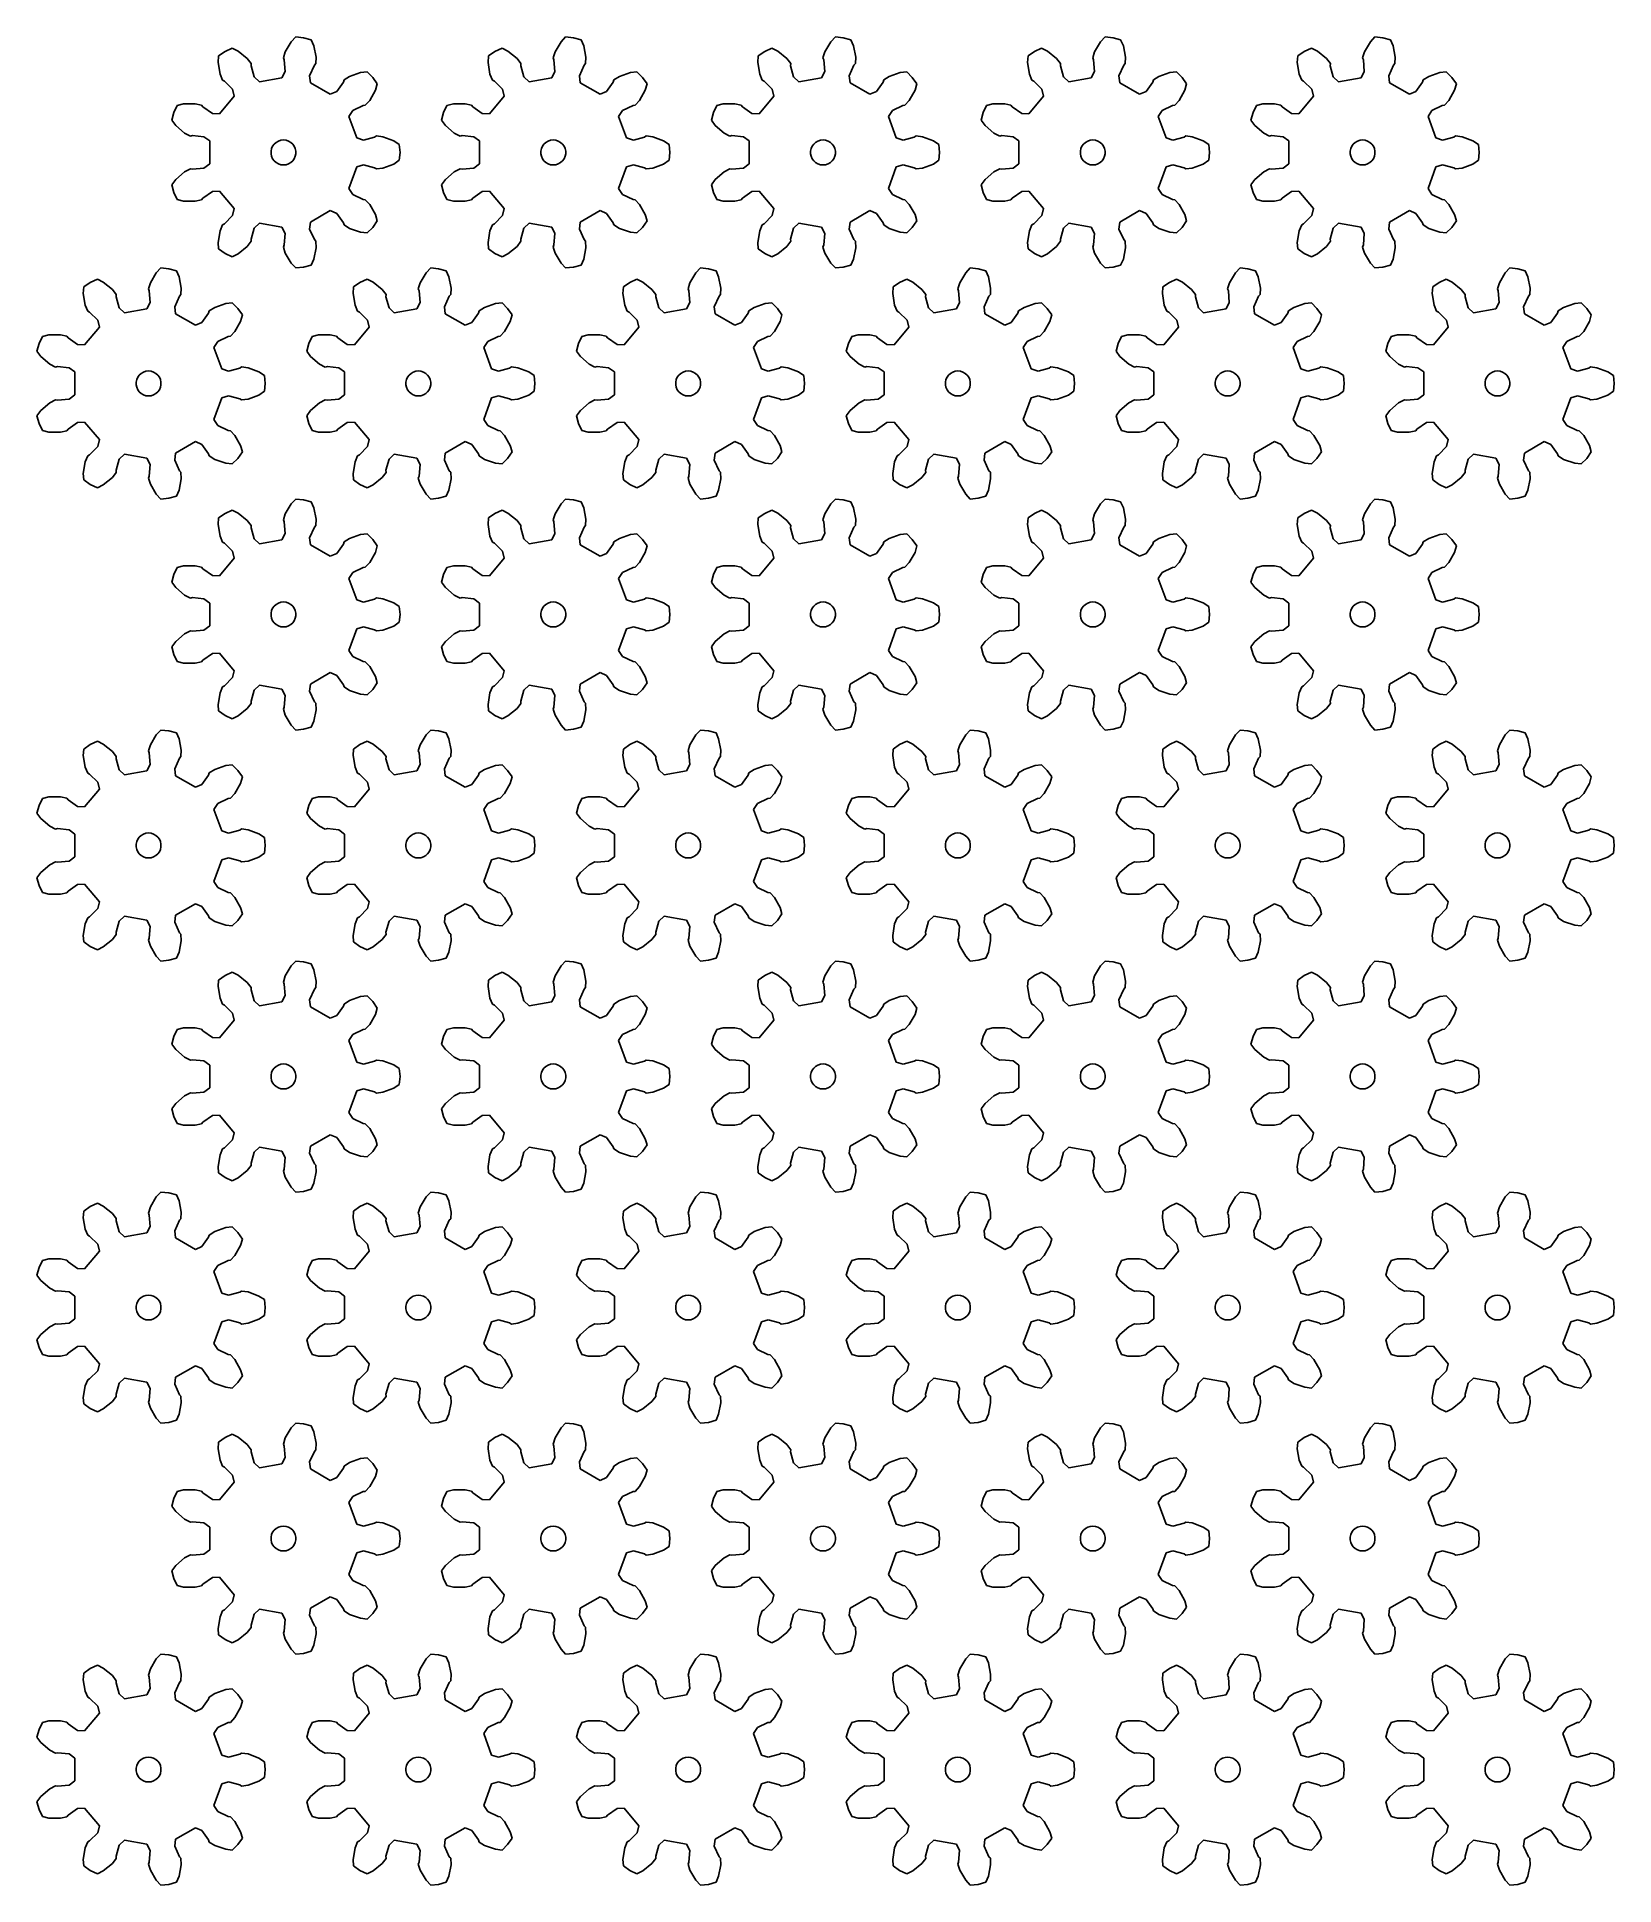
# Model space of a CAD drawing. Extents: x 0 to 189, y 0 to 222.
import ezdxf

# ---------------------------------------------------------------- set-up
doc = ezdxf.new("R2010")
doc.units = 0

msp = doc.modelspace()

# ---------------------------------------------------------------- linework, layer by layer
for p, q in [((31.1, 222.01), (30.55, 221.44)), ((32.04, 221.92), (31.1, 222.01)), ((63.51, 222.01), (62.96, 221.44)), ((64.46, 221.92), (63.51, 222.01)), ((95.92, 222.01), (95.37, 221.44)), ((96.87, 221.92), (95.92, 222.01)), ((128.34, 222.01), (127.78, 221.44)), ((129.28, 221.92), (128.34, 222.01)), ((160.75, 222.01), (160.2, 221.44)), ((161.69, 221.92), (160.75, 222.01)), ((22.61, 220.26), (21.83, 219.72)), ((23.47, 220.66), (22.61, 220.26)), ((24.18, 220.31), (23.47, 220.66)), ((25.26, 219.43), (24.18, 220.31)), ((29.83, 220.23), (29.6, 219.49)), ((30.55, 221.44), (29.83, 220.23)), ((32.96, 221.68), (32.04, 221.92)), ((33.28, 220.95), (32.96, 221.68)), ((33.54, 219.58), (33.28, 220.95)), ((55.02, 220.26), (54.25, 219.72)), ((55.88, 220.66), (55.02, 220.26)), ((56.59, 220.31), (55.88, 220.66)), ((57.68, 219.43), (56.59, 220.31)), ((62.25, 220.23), (62.01, 219.49)), ((62.96, 221.44), (62.25, 220.23)), ((65.37, 221.68), (64.46, 221.92)), ((65.69, 220.95), (65.37, 221.68)), ((65.95, 219.58), (65.69, 220.95)), ((87.43, 220.26), (86.66, 219.72)), ((88.29, 220.66), (87.43, 220.26)), ((89, 220.31), (88.29, 220.66)), ((90.09, 219.43), (89, 220.31)), ((94.66, 220.23), (94.42, 219.49)), ((95.37, 221.44), (94.66, 220.23)), ((97.78, 221.68), (96.87, 221.92)), ((98.1, 220.95), (97.78, 221.68)), ((98.37, 219.58), (98.1, 220.95)), ((119.84, 220.26), (119.07, 219.72)), ((120.7, 220.66), (119.84, 220.26)), ((121.41, 220.31), (120.7, 220.66)), ((122.5, 219.43), (121.41, 220.31)), ((127.07, 220.23), (126.84, 219.49)), ((127.78, 221.44), (127.07, 220.23)), ((130.19, 221.68), (129.28, 221.92)), ((130.52, 220.95), (130.19, 221.68)), ((130.78, 219.58), (130.52, 220.95)), ((152.26, 220.26), (151.48, 219.72)), ((153.11, 220.66), (152.26, 220.26)), ((153.83, 220.31), (153.11, 220.66)), ((154.91, 219.43), (153.83, 220.31)), ((159.48, 220.23), (159.25, 219.49)), ((160.2, 221.44), (159.48, 220.23)), ((162.61, 221.68), (161.69, 221.92)), ((162.93, 220.95), (162.61, 221.68)), ((163.19, 219.58), (162.93, 220.95)), ((21.83, 219.72), (21.78, 218.93)), ((21.78, 218.93), (22, 217.54)), ((25.74, 218.81), (25.26, 219.43)), ((25.73, 218.55), (25.74, 218.81)), ((26.09, 217.21), (25.73, 218.55)), ((29.81, 217.87), (29.43, 217.1)), ((29.6, 219.49), (29.7, 219.25)), ((29.7, 219.25), (29.81, 217.87)), ((32.75, 217.35), (33.33, 218.61)), ((33.33, 218.61), (33.51, 218.8)), ((33.51, 218.8), (33.54, 219.58)), ((38.88, 217.72), (37.56, 217.26)), ((39.67, 217.8), (38.88, 217.72)), ((40.34, 217.13), (39.67, 217.8)), ((54.25, 219.72), (54.19, 218.93)), ((54.19, 218.93), (54.41, 217.54)), ((58.15, 218.81), (57.68, 219.43)), ((58.14, 218.55), (58.15, 218.81)), ((58.5, 217.21), (58.14, 218.55)), ((62.22, 217.87), (61.84, 217.1)), ((62.01, 219.49), (62.11, 219.25)), ((62.11, 219.25), (62.22, 217.87)), ((65.17, 217.35), (65.74, 218.61)), ((65.74, 218.61), (65.92, 218.8)), ((65.92, 218.8), (65.95, 219.58)), ((71.29, 217.72), (69.97, 217.26)), ((72.08, 217.8), (71.29, 217.72)), ((72.75, 217.13), (72.08, 217.8)), ((86.66, 219.72), (86.6, 218.93)), ((86.6, 218.93), (86.83, 217.54)), ((90.56, 218.81), (90.09, 219.43)), ((90.55, 218.55), (90.56, 218.81)), ((90.91, 217.21), (90.55, 218.55)), ((94.64, 217.87), (94.25, 217.1)), ((94.42, 219.49), (94.52, 219.25)), ((94.52, 219.25), (94.64, 217.87)), ((97.58, 217.35), (98.15, 218.61)), ((98.15, 218.61), (98.33, 218.8)), ((98.33, 218.8), (98.37, 219.58)), ((103.71, 217.72), (102.38, 217.26)), ((104.49, 217.8), (103.71, 217.72)), ((105.16, 217.13), (104.49, 217.8)), ((119.07, 219.72), (119.01, 218.93)), ((119.01, 218.93), (119.24, 217.54)), ((122.97, 218.81), (122.5, 219.43)), ((122.96, 218.55), (122.97, 218.81)), ((123.33, 217.21), (122.96, 218.55)), ((127.05, 217.87), (126.66, 217.1)), ((126.84, 219.49), (126.94, 219.25)), ((126.94, 219.25), (127.05, 217.87)), ((129.99, 217.35), (130.56, 218.61)), ((130.56, 218.61), (130.74, 218.8)), ((130.74, 218.8), (130.78, 219.58)), ((136.12, 217.72), (134.8, 217.26)), ((136.91, 217.8), (136.12, 217.72)), ((137.58, 217.13), (136.91, 217.8)), ((151.48, 219.72), (151.42, 218.93)), ((151.42, 218.93), (151.65, 217.54)), ((155.39, 218.81), (154.91, 219.43)), ((155.37, 218.55), (155.39, 218.81)), ((155.74, 217.21), (155.37, 218.55)), ((159.46, 217.87), (159.07, 217.1)), ((159.25, 219.49), (159.35, 219.25)), ((159.35, 219.25), (159.46, 217.87)), ((162.4, 217.35), (162.98, 218.61)), ((162.98, 218.61), (163.15, 218.8)), ((163.15, 218.8), (163.19, 219.58)), ((168.53, 217.72), (167.21, 217.26)), ((169.32, 217.8), (168.53, 217.72)), ((169.99, 217.13), (169.32, 217.8)), ((22, 217.54), (22.3, 216.82)), ((22.3, 216.82), (22.54, 216.7)), ((22.54, 216.7), (23.51, 215.72)), ((23.51, 215.72), (23.71, 214.88)), ((26.72, 216.62), (26.09, 217.21)), ((29.43, 217.1), (26.72, 216.62)), ((32.85, 216.49), (32.75, 217.35)), ((35.23, 215.12), (32.85, 216.49)), ((36.03, 215.46), (35.23, 215.12)), ((36.82, 216.59), (36.03, 215.46)), ((36.9, 216.84), (36.82, 216.59)), ((37.56, 217.26), (36.9, 216.84)), ((39.98, 214.37), (40.67, 215.6)), ((40.88, 216.36), (40.34, 217.13)), ((40.67, 215.6), (40.88, 216.36)), ((54.41, 217.54), (54.72, 216.82)), ((54.72, 216.82), (54.95, 216.7)), ((54.95, 216.7), (55.92, 215.72)), ((55.92, 215.72), (56.12, 214.88)), ((59.13, 216.62), (58.5, 217.21)), ((61.84, 217.1), (59.13, 216.62)), ((65.26, 216.49), (65.17, 217.35)), ((67.65, 215.12), (65.26, 216.49)), ((68.44, 215.46), (67.65, 215.12)), ((69.24, 216.59), (68.44, 215.46)), ((69.31, 216.84), (69.24, 216.59)), ((69.97, 217.26), (69.31, 216.84)), ((72.39, 214.37), (73.08, 215.6)), ((73.3, 216.36), (72.75, 217.13)), ((73.08, 215.6), (73.3, 216.36)), ((86.83, 217.54), (87.13, 216.82)), ((87.13, 216.82), (87.36, 216.7)), ((87.36, 216.7), (88.33, 215.72)), ((88.33, 215.72), (88.53, 214.88)), ((91.54, 216.62), (90.91, 217.21)), ((94.25, 217.1), (91.54, 216.62)), ((97.68, 216.49), (97.58, 217.35)), ((100.06, 215.12), (97.68, 216.49)), ((100.85, 215.46), (100.06, 215.12)), ((101.65, 216.59), (100.85, 215.46)), ((101.73, 216.84), (101.65, 216.59)), ((102.38, 217.26), (101.73, 216.84)), ((104.8, 214.37), (105.49, 215.6)), ((105.71, 216.36), (105.16, 217.13)), ((105.49, 215.6), (105.71, 216.36)), ((119.24, 217.54), (119.54, 216.82)), ((119.54, 216.82), (119.77, 216.7)), ((119.77, 216.7), (120.74, 215.72)), ((120.74, 215.72), (120.94, 214.88)), ((123.95, 216.62), (123.33, 217.21)), ((126.66, 217.1), (123.95, 216.62)), ((130.09, 216.49), (129.99, 217.35)), ((132.47, 215.12), (130.09, 216.49)), ((133.26, 215.46), (132.47, 215.12)), ((134.06, 216.59), (133.26, 215.46)), ((134.14, 216.84), (134.06, 216.59)), ((134.8, 217.26), (134.14, 216.84)), ((137.22, 214.37), (137.9, 215.6)), ((138.12, 216.36), (137.58, 217.13)), ((137.9, 215.6), (138.12, 216.36)), ((151.65, 217.54), (151.95, 216.82)), ((151.95, 216.82), (152.18, 216.7)), ((152.18, 216.7), (153.15, 215.72)), ((153.15, 215.72), (153.35, 214.88)), ((156.36, 216.62), (155.74, 217.21)), ((159.07, 217.1), (156.36, 216.62)), ((162.5, 216.49), (162.4, 217.35)), ((164.88, 215.12), (162.5, 216.49)), ((165.67, 215.46), (164.88, 215.12)), ((166.47, 216.59), (165.67, 215.46)), ((166.55, 216.84), (166.47, 216.59)), ((167.21, 217.26), (166.55, 216.84)), ((169.63, 214.37), (170.31, 215.6)), ((170.53, 216.36), (169.99, 217.13)), ((170.31, 215.6), (170.53, 216.36)), ((16.85, 213.78), (16.45, 212.92)), ((17.62, 213.97), (16.85, 213.78)), ((19.02, 213.99), (17.62, 213.97)), ((19.78, 213.82), (19.02, 213.99)), ((19.94, 213.61), (19.78, 213.82)), ((21.08, 212.83), (19.94, 213.61)), ((23.71, 214.88), (21.94, 212.77)), ((37.47, 212.45), (37.95, 213.17)), ((37.95, 213.17), (39.19, 213.77)), ((39.19, 213.77), (39.45, 213.8)), ((39.45, 213.8), (39.98, 214.37)), ((49.26, 213.78), (48.86, 212.92)), ((50.03, 213.97), (49.26, 213.78)), ((51.43, 213.99), (50.03, 213.97)), ((52.19, 213.82), (51.43, 213.99)), ((52.35, 213.61), (52.19, 213.82)), ((53.49, 212.83), (52.35, 213.61)), ((56.12, 214.88), (54.35, 212.77)), ((69.88, 212.45), (70.36, 213.17)), ((70.36, 213.17), (71.61, 213.77)), ((71.61, 213.77), (71.86, 213.8)), ((71.86, 213.8), (72.39, 214.37)), ((81.67, 213.78), (81.27, 212.92)), ((82.44, 213.97), (81.67, 213.78)), ((83.84, 213.99), (82.44, 213.97)), ((84.61, 213.82), (83.84, 213.99)), ((84.76, 213.61), (84.61, 213.82)), ((85.9, 212.83), (84.76, 213.61)), ((88.53, 214.88), (86.76, 212.77)), ((102.29, 212.45), (102.77, 213.17)), ((102.77, 213.17), (104.02, 213.77)), ((104.02, 213.77), (104.28, 213.8)), ((104.28, 213.8), (104.8, 214.37)), ((114.09, 213.78), (113.69, 212.92)), ((114.85, 213.97), (114.09, 213.78)), ((116.26, 213.99), (114.85, 213.97)), ((117.02, 213.82), (116.26, 213.99)), ((117.18, 213.61), (117.02, 213.82)), ((118.31, 212.83), (117.18, 213.61)), ((120.94, 214.88), (119.17, 212.77)), ((134.7, 212.45), (135.18, 213.17)), ((135.18, 213.17), (136.43, 213.77)), ((136.43, 213.77), (136.69, 213.8)), ((136.69, 213.8), (137.22, 214.37)), ((146.5, 213.78), (146.1, 212.92)), ((147.27, 213.97), (146.5, 213.78)), ((148.67, 213.99), (147.27, 213.97)), ((149.43, 213.82), (148.67, 213.99)), ((149.59, 213.61), (149.43, 213.82)), ((150.72, 212.83), (149.59, 213.61)), ((153.35, 214.88), (151.59, 212.77)), ((167.12, 212.45), (167.59, 213.17)), ((167.59, 213.17), (168.84, 213.77)), ((168.84, 213.77), (169.1, 213.8)), ((169.1, 213.8), (169.63, 214.37)), ((16.45, 212.92), (16.21, 212.01)), ((16.21, 212.01), (16.67, 211.36)), ((16.67, 211.36), (17.73, 210.45)), ((21.94, 212.77), (21.08, 212.83)), ((38.41, 209.87), (37.47, 212.45)), ((48.86, 212.92), (48.62, 212.01)), ((48.62, 212.01), (49.08, 211.36)), ((49.08, 211.36), (50.14, 210.45)), ((54.35, 212.77), (53.49, 212.83)), ((70.82, 209.87), (69.88, 212.45)), ((81.27, 212.92), (81.03, 212.01)), ((81.03, 212.01), (81.49, 211.36)), ((81.49, 211.36), (82.56, 210.45)), ((86.76, 212.77), (85.9, 212.83)), ((103.23, 209.87), (102.29, 212.45)), ((113.69, 212.92), (113.44, 212.01)), ((113.44, 212.01), (113.91, 211.36)), ((113.91, 211.36), (114.97, 210.45)), ((119.17, 212.77), (118.31, 212.83)), ((135.65, 209.87), (134.7, 212.45)), ((146.1, 212.92), (145.85, 212.01)), ((145.85, 212.01), (146.32, 211.36)), ((146.32, 211.36), (147.38, 210.45)), ((151.59, 212.77), (150.72, 212.83)), ((168.06, 209.87), (167.12, 212.45)), ((17.73, 210.45), (18.43, 210.09)), ((18.43, 210.09), (18.68, 210.15)), ((18.68, 210.15), (20.06, 210.02)), ((20.06, 210.02), (20.75, 209.51)), ((20.75, 209.51), (20.75, 206.75)), ((28.19, 208.59), (28.31, 208.88)), ((28.31, 208.88), (28.5, 209.13)), ((28.5, 209.13), (28.73, 209.34)), ((28.73, 209.34), (29, 209.5)), ((29, 209.5), (29.3, 209.6)), ((29.3, 209.6), (29.61, 209.63)), ((29.61, 209.63), (29.92, 209.6)), ((29.92, 209.6), (30.22, 209.5)), ((30.22, 209.5), (30.49, 209.34)), ((30.49, 209.34), (30.73, 209.13)), ((30.73, 209.13), (30.91, 208.88)), ((30.91, 208.88), (31.04, 208.59)), ((39.24, 209.62), (38.41, 209.87)), ((40.57, 209.97), (39.24, 209.62)), ((40.79, 210.11), (40.57, 209.97)), ((41.57, 210.01), (40.79, 210.11)), ((42.88, 209.52), (41.57, 210.01)), ((43.53, 209.07), (42.88, 209.52)), ((43.62, 208.13), (43.53, 209.07)), ((50.14, 210.45), (50.84, 210.09)), ((50.84, 210.09), (51.09, 210.15)), ((51.09, 210.15), (52.47, 210.02)), ((52.47, 210.02), (53.16, 209.51)), ((53.16, 209.51), (53.16, 206.75)), ((60.6, 208.59), (60.72, 208.88)), ((60.72, 208.88), (60.91, 209.13)), ((60.91, 209.13), (61.14, 209.34)), ((61.14, 209.34), (61.41, 209.5)), ((61.41, 209.5), (61.71, 209.6)), ((61.71, 209.6), (62.02, 209.63)), ((62.02, 209.63), (62.34, 209.6)), ((62.34, 209.6), (62.63, 209.5)), ((62.63, 209.5), (62.91, 209.34)), ((62.91, 209.34), (63.14, 209.13)), ((63.14, 209.13), (63.32, 208.88)), ((63.32, 208.88), (63.45, 208.59)), ((71.65, 209.62), (70.82, 209.87)), ((72.99, 209.97), (71.65, 209.62)), ((73.21, 210.11), (72.99, 209.97)), ((73.98, 210.01), (73.21, 210.11)), ((75.29, 209.52), (73.98, 210.01)), ((75.95, 209.07), (75.29, 209.52)), ((76.03, 208.13), (75.95, 209.07)), ((82.56, 210.45), (83.25, 210.09)), ((83.25, 210.09), (83.5, 210.15)), ((83.5, 210.15), (84.88, 210.02)), ((84.88, 210.02), (85.57, 209.51)), ((85.57, 209.51), (85.57, 206.75)), ((93.01, 208.59), (93.14, 208.88)), ((93.14, 208.88), (93.32, 209.13)), ((93.32, 209.13), (93.55, 209.34)), ((93.55, 209.34), (93.83, 209.5)), ((93.83, 209.5), (94.12, 209.6)), ((94.12, 209.6), (94.44, 209.63)), ((94.44, 209.63), (94.75, 209.6)), ((94.75, 209.6), (95.05, 209.5)), ((95.05, 209.5), (95.32, 209.34)), ((95.32, 209.34), (95.55, 209.13)), ((95.55, 209.13), (95.73, 208.88)), ((95.73, 208.88), (95.86, 208.59)), ((104.06, 209.62), (103.23, 209.87)), ((105.4, 209.97), (104.06, 209.62)), ((105.62, 210.11), (105.4, 209.97)), ((106.39, 210.01), (105.62, 210.11)), ((107.7, 209.52), (106.39, 210.01)), ((108.36, 209.07), (107.7, 209.52)), ((108.44, 208.13), (108.36, 209.07)), ((114.97, 210.45), (115.66, 210.09)), ((115.66, 210.09), (115.92, 210.15)), ((115.92, 210.15), (117.29, 210.02)), ((117.29, 210.02), (117.98, 209.51)), ((117.98, 209.51), (117.98, 206.75)), ((125.42, 208.59), (125.55, 208.88)), ((125.55, 208.88), (125.73, 209.13)), ((125.73, 209.13), (125.97, 209.34)), ((125.97, 209.34), (126.24, 209.5)), ((126.24, 209.5), (126.53, 209.6)), ((126.53, 209.6), (126.85, 209.63)), ((126.85, 209.63), (127.16, 209.6)), ((127.16, 209.6), (127.46, 209.5)), ((127.46, 209.5), (127.73, 209.34)), ((127.73, 209.34), (127.96, 209.13)), ((127.96, 209.13), (128.15, 208.88)), ((128.15, 208.88), (128.27, 208.59)), ((136.47, 209.62), (135.65, 209.87)), ((137.81, 209.97), (136.47, 209.62)), ((138.03, 210.11), (137.81, 209.97)), ((138.8, 210.01), (138.03, 210.11)), ((140.11, 209.52), (138.8, 210.01)), ((140.77, 209.07), (140.11, 209.52)), ((140.85, 208.13), (140.77, 209.07)), ((147.38, 210.45), (148.07, 210.09)), ((148.07, 210.09), (148.33, 210.15)), ((148.33, 210.15), (149.7, 210.02)), ((149.7, 210.02), (150.4, 209.51)), ((150.4, 209.51), (150.4, 206.75)), ((157.83, 208.59), (157.96, 208.88)), ((157.96, 208.88), (158.14, 209.13)), ((158.14, 209.13), (158.38, 209.34)), ((158.38, 209.34), (158.65, 209.5)), ((158.65, 209.5), (158.95, 209.6)), ((158.95, 209.6), (159.26, 209.63)), ((159.26, 209.63), (159.57, 209.6)), ((159.57, 209.6), (159.87, 209.5)), ((159.87, 209.5), (160.14, 209.34)), ((160.14, 209.34), (160.37, 209.13)), ((160.37, 209.13), (160.56, 208.88)), ((160.56, 208.88), (160.69, 208.59)), ((168.88, 209.62), (168.06, 209.87)), ((170.22, 209.97), (168.88, 209.62)), ((170.44, 210.11), (170.22, 209.97)), ((171.21, 210.01), (170.44, 210.11)), ((172.52, 209.52), (171.21, 210.01)), ((173.18, 209.07), (172.52, 209.52)), ((173.26, 208.13), (173.18, 209.07)), ((20.75, 206.75), (20.06, 206.24)), ((28.12, 208.29), (28.19, 208.59)), ((28.12, 207.97), (28.12, 208.29)), ((28.19, 207.67), (28.12, 207.97)), ((28.31, 207.38), (28.19, 207.67)), ((28.5, 207.13), (28.31, 207.38)), ((28.73, 206.92), (28.5, 207.13)), ((29, 206.76), (28.73, 206.92)), ((29.3, 206.66), (29, 206.76)), ((29.61, 206.63), (29.3, 206.66)), ((29.92, 206.66), (29.61, 206.63)), ((30.22, 206.76), (29.92, 206.66)), ((30.49, 206.92), (30.22, 206.76)), ((30.73, 207.13), (30.49, 206.92)), ((30.91, 207.38), (30.73, 207.13)), ((31.04, 207.67), (30.91, 207.38)), ((31.04, 208.59), (31.1, 208.29)), ((31.1, 207.97), (31.04, 207.67)), ((31.1, 208.29), (31.1, 207.97)), ((38.41, 206.39), (39.24, 206.64)), ((39.24, 206.64), (40.57, 206.29)), ((41.57, 206.25), (42.88, 206.74)), ((42.88, 206.74), (43.53, 207.19)), ((43.53, 207.19), (43.62, 208.13)), ((53.16, 206.75), (52.47, 206.24)), ((60.53, 208.29), (60.6, 208.59)), ((60.53, 207.97), (60.53, 208.29)), ((60.6, 207.67), (60.53, 207.97)), ((60.72, 207.38), (60.6, 207.67)), ((60.91, 207.13), (60.72, 207.38)), ((61.14, 206.92), (60.91, 207.13)), ((61.41, 206.76), (61.14, 206.92)), ((61.71, 206.66), (61.41, 206.76)), ((62.02, 206.63), (61.71, 206.66)), ((62.34, 206.66), (62.02, 206.63)), ((62.63, 206.76), (62.34, 206.66)), ((62.91, 206.92), (62.63, 206.76)), ((63.14, 207.13), (62.91, 206.92)), ((63.32, 207.38), (63.14, 207.13)), ((63.45, 207.67), (63.32, 207.38)), ((63.45, 208.59), (63.52, 208.29)), ((63.52, 207.97), (63.45, 207.67)), ((63.52, 208.29), (63.52, 207.97)), ((70.82, 206.39), (71.65, 206.64)), ((71.65, 206.64), (72.99, 206.29)), ((73.98, 206.25), (75.29, 206.74)), ((75.29, 206.74), (75.95, 207.19)), ((75.95, 207.19), (76.03, 208.13)), ((85.57, 206.75), (84.88, 206.24)), ((92.94, 208.29), (93.01, 208.59)), ((92.94, 207.97), (92.94, 208.29)), ((93.01, 207.67), (92.94, 207.97)), ((93.14, 207.38), (93.01, 207.67)), ((93.32, 207.13), (93.14, 207.38)), ((93.55, 206.92), (93.32, 207.13)), ((93.83, 206.76), (93.55, 206.92)), ((94.12, 206.66), (93.83, 206.76)), ((94.44, 206.63), (94.12, 206.66)), ((94.75, 206.66), (94.44, 206.63)), ((95.05, 206.76), (94.75, 206.66)), ((95.32, 206.92), (95.05, 206.76)), ((95.55, 207.13), (95.32, 206.92)), ((95.73, 207.38), (95.55, 207.13)), ((95.86, 207.67), (95.73, 207.38)), ((95.86, 208.59), (95.93, 208.29)), ((95.93, 207.97), (95.86, 207.67)), ((95.93, 208.29), (95.93, 207.97)), ((103.23, 206.39), (104.06, 206.64)), ((104.06, 206.64), (105.4, 206.29)), ((106.39, 206.25), (107.7, 206.74)), ((107.7, 206.74), (108.36, 207.19)), ((108.36, 207.19), (108.44, 208.13)), ((117.98, 206.75), (117.29, 206.24)), ((125.36, 208.29), (125.42, 208.59)), ((125.36, 207.97), (125.36, 208.29)), ((125.42, 207.67), (125.36, 207.97)), ((125.55, 207.38), (125.42, 207.67)), ((125.73, 207.13), (125.55, 207.38)), ((125.97, 206.92), (125.73, 207.13)), ((126.24, 206.76), (125.97, 206.92)), ((126.53, 206.66), (126.24, 206.76)), ((126.85, 206.63), (126.53, 206.66)), ((127.16, 206.66), (126.85, 206.63)), ((127.46, 206.76), (127.16, 206.66)), ((127.73, 206.92), (127.46, 206.76)), ((127.96, 207.13), (127.73, 206.92)), ((128.15, 207.38), (127.96, 207.13)), ((128.27, 207.67), (128.15, 207.38)), ((128.27, 208.59), (128.34, 208.29)), ((128.34, 207.97), (128.27, 207.67)), ((128.34, 208.29), (128.34, 207.97)), ((135.65, 206.39), (136.47, 206.64)), ((136.47, 206.64), (137.81, 206.29)), ((138.8, 206.25), (140.11, 206.74)), ((140.11, 206.74), (140.77, 207.19)), ((140.77, 207.19), (140.85, 208.13)), ((150.4, 206.75), (149.7, 206.24)), ((157.77, 208.29), (157.83, 208.59)), ((157.77, 207.97), (157.77, 208.29)), ((157.83, 207.67), (157.77, 207.97)), ((157.96, 207.38), (157.83, 207.67)), ((158.14, 207.13), (157.96, 207.38)), ((158.38, 206.92), (158.14, 207.13)), ((158.65, 206.76), (158.38, 206.92)), ((158.95, 206.66), (158.65, 206.76)), ((159.26, 206.63), (158.95, 206.66)), ((159.57, 206.66), (159.26, 206.63)), ((159.87, 206.76), (159.57, 206.66)), ((160.14, 206.92), (159.87, 206.76)), ((160.37, 207.13), (160.14, 206.92)), ((160.56, 207.38), (160.37, 207.13)), ((160.69, 207.67), (160.56, 207.38)), ((160.69, 208.59), (160.75, 208.29)), ((160.75, 207.97), (160.69, 207.67)), ((160.75, 208.29), (160.75, 207.97)), ((168.06, 206.39), (168.88, 206.64)), ((168.88, 206.64), (170.22, 206.29)), ((171.21, 206.25), (172.52, 206.74)), ((172.52, 206.74), (173.18, 207.19)), ((173.18, 207.19), (173.26, 208.13)), ((16.67, 204.9), (16.21, 204.25)), ((16.21, 204.25), (16.45, 203.34)), ((17.73, 205.81), (16.67, 204.9)), ((18.43, 206.17), (17.73, 205.81)), ((18.68, 206.11), (18.43, 206.17)), ((20.06, 206.24), (18.68, 206.11)), ((37.47, 203.81), (38.41, 206.39)), ((40.57, 206.29), (40.79, 206.15)), ((40.79, 206.15), (41.57, 206.25)), ((49.08, 204.9), (48.62, 204.25)), ((48.62, 204.25), (48.86, 203.34)), ((50.14, 205.81), (49.08, 204.9)), ((50.84, 206.17), (50.14, 205.81)), ((51.09, 206.11), (50.84, 206.17)), ((52.47, 206.24), (51.09, 206.11)), ((69.88, 203.81), (70.82, 206.39)), ((72.99, 206.29), (73.21, 206.15)), ((73.21, 206.15), (73.98, 206.25)), ((81.49, 204.9), (81.03, 204.25)), ((81.03, 204.25), (81.27, 203.34)), ((82.56, 205.81), (81.49, 204.9)), ((83.25, 206.17), (82.56, 205.81)), ((83.5, 206.11), (83.25, 206.17)), ((84.88, 206.24), (83.5, 206.11)), ((102.29, 203.81), (103.23, 206.39)), ((105.4, 206.29), (105.62, 206.15)), ((105.62, 206.15), (106.39, 206.25)), ((113.91, 204.9), (113.44, 204.25)), ((113.44, 204.25), (113.69, 203.34)), ((114.97, 205.81), (113.91, 204.9)), ((115.66, 206.17), (114.97, 205.81)), ((115.92, 206.11), (115.66, 206.17)), ((117.29, 206.24), (115.92, 206.11)), ((134.7, 203.81), (135.65, 206.39)), ((137.81, 206.29), (138.03, 206.15)), ((138.03, 206.15), (138.8, 206.25)), ((146.32, 204.9), (145.85, 204.25)), ((145.85, 204.25), (146.1, 203.34)), ((147.38, 205.81), (146.32, 204.9)), ((148.07, 206.17), (147.38, 205.81)), ((148.33, 206.11), (148.07, 206.17)), ((149.7, 206.24), (148.33, 206.11)), ((167.12, 203.81), (168.06, 206.39)), ((170.22, 206.29), (170.44, 206.15)), ((170.44, 206.15), (171.21, 206.25)), ((16.45, 203.34), (16.85, 202.48)), ((16.85, 202.48), (17.62, 202.29)), ((17.62, 202.29), (19.02, 202.27)), ((19.02, 202.27), (19.78, 202.44)), ((19.78, 202.44), (19.94, 202.65)), ((19.94, 202.65), (21.08, 203.44)), ((21.08, 203.44), (21.94, 203.49)), ((21.94, 203.49), (23.71, 201.38)), ((37.95, 203.09), (37.47, 203.81)), ((39.19, 202.5), (37.95, 203.09)), ((39.45, 202.46), (39.19, 202.5)), ((39.98, 201.89), (39.45, 202.46)), ((48.86, 203.34), (49.26, 202.48)), ((49.26, 202.48), (50.03, 202.29)), ((50.03, 202.29), (51.43, 202.27)), ((51.43, 202.27), (52.19, 202.44)), ((52.19, 202.44), (52.35, 202.65)), ((52.35, 202.65), (53.49, 203.44)), ((53.49, 203.44), (54.35, 203.49)), ((54.35, 203.49), (56.12, 201.38)), ((70.36, 203.09), (69.88, 203.81)), ((71.61, 202.5), (70.36, 203.09)), ((71.86, 202.46), (71.61, 202.5)), ((72.39, 201.89), (71.86, 202.46)), ((81.27, 203.34), (81.67, 202.48)), ((81.67, 202.48), (82.44, 202.29)), ((82.44, 202.29), (83.84, 202.27)), ((83.84, 202.27), (84.61, 202.44)), ((84.61, 202.44), (84.76, 202.65)), ((84.76, 202.65), (85.9, 203.44)), ((85.9, 203.44), (86.76, 203.49)), ((86.76, 203.49), (88.53, 201.38)), ((102.77, 203.09), (102.29, 203.81)), ((104.02, 202.5), (102.77, 203.09)), ((104.28, 202.46), (104.02, 202.5)), ((104.8, 201.89), (104.28, 202.46)), ((113.69, 203.34), (114.09, 202.48)), ((114.09, 202.48), (114.85, 202.29)), ((114.85, 202.29), (116.26, 202.27)), ((116.26, 202.27), (117.02, 202.44)), ((117.02, 202.44), (117.18, 202.65)), ((117.18, 202.65), (118.31, 203.44)), ((118.31, 203.44), (119.17, 203.49)), ((119.17, 203.49), (120.94, 201.38)), ((135.18, 203.09), (134.7, 203.81)), ((136.43, 202.5), (135.18, 203.09)), ((136.69, 202.46), (136.43, 202.5)), ((137.22, 201.89), (136.69, 202.46)), ((146.1, 203.34), (146.5, 202.48)), ((146.5, 202.48), (147.27, 202.29)), ((147.27, 202.29), (148.67, 202.27)), ((148.67, 202.27), (149.43, 202.44)), ((149.43, 202.44), (149.59, 202.65)), ((149.59, 202.65), (150.72, 203.44)), ((150.72, 203.44), (151.59, 203.49)), ((151.59, 203.49), (153.35, 201.38)), ((167.59, 203.09), (167.12, 203.81)), ((168.84, 202.5), (167.59, 203.09)), ((169.1, 202.46), (168.84, 202.5)), ((169.63, 201.89), (169.1, 202.46)), ((23.51, 200.54), (22.54, 199.56)), ((23.71, 201.38), (23.51, 200.54)), ((32.85, 199.77), (35.23, 201.14)), ((35.23, 201.14), (36.03, 200.8)), ((36.03, 200.8), (36.82, 199.67)), ((40.67, 200.67), (39.98, 201.89)), ((40.34, 199.13), (40.88, 199.9)), ((40.88, 199.9), (40.67, 200.67)), ((55.92, 200.54), (54.95, 199.56)), ((56.12, 201.38), (55.92, 200.54)), ((65.26, 199.77), (67.65, 201.14)), ((67.65, 201.14), (68.44, 200.8)), ((68.44, 200.8), (69.24, 199.67)), ((73.08, 200.67), (72.39, 201.89)), ((72.75, 199.13), (73.3, 199.9)), ((73.3, 199.9), (73.08, 200.67)), ((88.33, 200.54), (87.36, 199.56)), ((88.53, 201.38), (88.33, 200.54)), ((97.68, 199.77), (100.06, 201.14)), ((100.06, 201.14), (100.85, 200.8)), ((100.85, 200.8), (101.65, 199.67)), ((105.49, 200.67), (104.8, 201.89)), ((105.16, 199.13), (105.71, 199.9)), ((105.71, 199.9), (105.49, 200.67)), ((120.74, 200.54), (119.77, 199.56)), ((120.94, 201.38), (120.74, 200.54)), ((130.09, 199.77), (132.47, 201.14)), ((132.47, 201.14), (133.26, 200.8)), ((133.26, 200.8), (134.06, 199.67)), ((137.9, 200.67), (137.22, 201.89)), ((137.58, 199.13), (138.12, 199.9)), ((138.12, 199.9), (137.9, 200.67)), ((153.15, 200.54), (152.18, 199.56)), ((153.35, 201.38), (153.15, 200.54)), ((162.5, 199.77), (164.88, 201.14)), ((164.88, 201.14), (165.67, 200.8)), ((165.67, 200.8), (166.47, 199.67)), ((170.31, 200.67), (169.63, 201.89)), ((169.99, 199.13), (170.53, 199.9)), ((170.53, 199.9), (170.31, 200.67)), ((22, 198.72), (21.78, 197.33)), ((22.3, 199.44), (22, 198.72)), ((22.54, 199.56), (22.3, 199.44)), ((25.73, 197.72), (26.09, 199.05)), ((25.74, 197.46), (25.73, 197.72)), ((26.09, 199.05), (26.72, 199.64)), ((26.72, 199.64), (29.43, 199.16)), ((29.43, 199.16), (29.81, 198.39)), ((29.81, 198.39), (29.7, 197.02)), ((32.75, 198.91), (32.85, 199.77)), ((33.33, 197.66), (32.75, 198.91)), ((33.51, 197.46), (33.33, 197.66)), ((36.82, 199.67), (36.9, 199.42)), ((36.9, 199.42), (37.56, 199)), ((37.56, 199), (38.88, 198.54)), ((38.88, 198.54), (39.67, 198.46)), ((39.67, 198.46), (40.34, 199.13)), ((54.41, 198.72), (54.19, 197.33)), ((54.72, 199.44), (54.41, 198.72)), ((54.95, 199.56), (54.72, 199.44)), ((58.14, 197.72), (58.5, 199.05)), ((58.15, 197.46), (58.14, 197.72)), ((58.5, 199.05), (59.13, 199.64)), ((59.13, 199.64), (61.84, 199.16)), ((61.84, 199.16), (62.22, 198.39)), ((62.22, 198.39), (62.11, 197.02)), ((65.17, 198.91), (65.26, 199.77)), ((65.74, 197.66), (65.17, 198.91)), ((65.92, 197.46), (65.74, 197.66)), ((69.24, 199.67), (69.31, 199.42)), ((69.31, 199.42), (69.97, 199)), ((69.97, 199), (71.29, 198.54)), ((71.29, 198.54), (72.08, 198.46)), ((72.08, 198.46), (72.75, 199.13)), ((86.83, 198.72), (86.6, 197.33)), ((87.13, 199.44), (86.83, 198.72)), ((87.36, 199.56), (87.13, 199.44)), ((90.55, 197.72), (90.91, 199.05)), ((90.56, 197.46), (90.55, 197.72)), ((90.91, 199.05), (91.54, 199.64)), ((91.54, 199.64), (94.25, 199.16)), ((94.25, 199.16), (94.64, 198.39)), ((94.64, 198.39), (94.52, 197.02)), ((97.58, 198.91), (97.68, 199.77)), ((98.15, 197.66), (97.58, 198.91)), ((98.33, 197.46), (98.15, 197.66)), ((101.65, 199.67), (101.73, 199.42)), ((101.73, 199.42), (102.38, 199)), ((102.38, 199), (103.71, 198.54)), ((103.71, 198.54), (104.49, 198.46)), ((104.49, 198.46), (105.16, 199.13)), ((119.24, 198.72), (119.01, 197.33)), ((119.54, 199.44), (119.24, 198.72)), ((119.77, 199.56), (119.54, 199.44)), ((122.96, 197.72), (123.33, 199.05)), ((122.97, 197.46), (122.96, 197.72)), ((123.33, 199.05), (123.95, 199.64)), ((123.95, 199.64), (126.66, 199.16)), ((126.66, 199.16), (127.05, 198.39)), ((127.05, 198.39), (126.94, 197.02)), ((129.99, 198.91), (130.09, 199.77)), ((130.56, 197.66), (129.99, 198.91)), ((130.74, 197.46), (130.56, 197.66)), ((134.06, 199.67), (134.14, 199.42)), ((134.14, 199.42), (134.8, 199)), ((134.8, 199), (136.12, 198.54)), ((136.12, 198.54), (136.91, 198.46)), ((136.91, 198.46), (137.58, 199.13)), ((151.65, 198.72), (151.42, 197.33)), ((151.95, 199.44), (151.65, 198.72)), ((152.18, 199.56), (151.95, 199.44)), ((155.37, 197.72), (155.74, 199.05)), ((155.39, 197.46), (155.37, 197.72)), ((155.74, 199.05), (156.36, 199.64)), ((156.36, 199.64), (159.07, 199.16)), ((159.07, 199.16), (159.46, 198.39)), ((159.46, 198.39), (159.35, 197.02)), ((162.4, 198.91), (162.5, 199.77)), ((162.98, 197.66), (162.4, 198.91)), ((163.15, 197.46), (162.98, 197.66)), ((166.47, 199.67), (166.55, 199.42)), ((166.55, 199.42), (167.21, 199)), ((167.21, 199), (168.53, 198.54)), ((168.53, 198.54), (169.32, 198.46)), ((169.32, 198.46), (169.99, 199.13)), ((21.78, 197.33), (21.83, 196.54)), ((21.83, 196.54), (22.61, 196)), ((22.61, 196), (23.47, 195.6)), ((23.47, 195.6), (24.18, 195.95)), ((24.18, 195.95), (25.26, 196.83)), ((25.26, 196.83), (25.74, 197.46)), ((29.7, 197.02), (29.6, 196.77)), ((29.6, 196.77), (29.83, 196.03)), ((29.83, 196.03), (30.55, 194.82)), ((33.28, 195.31), (33.54, 196.68)), ((33.54, 196.68), (33.51, 197.46)), ((54.19, 197.33), (54.25, 196.54)), ((54.25, 196.54), (55.02, 196)), ((55.02, 196), (55.88, 195.6)), ((55.88, 195.6), (56.59, 195.95)), ((56.59, 195.95), (57.68, 196.83)), ((57.68, 196.83), (58.15, 197.46)), ((62.11, 197.02), (62.01, 196.77)), ((62.01, 196.77), (62.25, 196.03)), ((62.25, 196.03), (62.96, 194.82)), ((65.69, 195.31), (65.95, 196.68)), ((65.95, 196.68), (65.92, 197.46)), ((86.6, 197.33), (86.66, 196.54)), ((86.66, 196.54), (87.43, 196)), ((87.43, 196), (88.29, 195.6)), ((88.29, 195.6), (89, 195.95)), ((89, 195.95), (90.09, 196.83)), ((90.09, 196.83), (90.56, 197.46)), ((94.52, 197.02), (94.42, 196.77)), ((94.42, 196.77), (94.66, 196.03)), ((94.66, 196.03), (95.37, 194.82)), ((98.1, 195.31), (98.37, 196.68)), ((98.37, 196.68), (98.33, 197.46)), ((119.01, 197.33), (119.07, 196.54)), ((119.07, 196.54), (119.84, 196)), ((119.84, 196), (120.7, 195.6)), ((120.7, 195.6), (121.41, 195.95)), ((121.41, 195.95), (122.5, 196.83)), ((122.5, 196.83), (122.97, 197.46)), ((126.94, 197.02), (126.84, 196.77)), ((126.84, 196.77), (127.07, 196.03)), ((127.07, 196.03), (127.78, 194.82)), ((130.52, 195.31), (130.78, 196.68)), ((130.78, 196.68), (130.74, 197.46)), ((151.42, 197.33), (151.48, 196.54)), ((151.48, 196.54), (152.26, 196)), ((152.26, 196), (153.11, 195.6)), ((153.11, 195.6), (153.83, 195.95)), ((153.83, 195.95), (154.91, 196.83)), ((154.91, 196.83), (155.39, 197.46)), ((159.35, 197.02), (159.25, 196.77)), ((159.25, 196.77), (159.48, 196.03)), ((159.48, 196.03), (160.2, 194.82)), ((162.93, 195.31), (163.19, 196.68)), ((163.19, 196.68), (163.15, 197.46)), ((14.34, 193.69), (13.63, 192.48)), ((14.89, 194.26), (14.34, 193.69)), ((15.84, 194.17), (14.89, 194.26)), ((16.75, 193.93), (15.84, 194.17)), ((17.08, 193.2), (16.75, 193.93)), ((17.34, 191.83), (17.08, 193.2)), ((30.55, 194.82), (31.1, 194.26)), ((31.1, 194.26), (32.04, 194.34)), ((32.04, 194.34), (32.96, 194.58)), ((32.96, 194.58), (33.28, 195.31)), ((46.76, 193.69), (46.04, 192.48)), ((47.31, 194.26), (46.76, 193.69)), ((48.25, 194.17), (47.31, 194.26)), ((49.16, 193.93), (48.25, 194.17)), ((49.49, 193.2), (49.16, 193.93)), ((49.75, 191.83), (49.49, 193.2)), ((62.96, 194.82), (63.51, 194.26)), ((63.51, 194.26), (64.46, 194.34)), ((64.46, 194.34), (65.37, 194.58)), ((65.37, 194.58), (65.69, 195.31)), ((79.17, 193.69), (78.45, 192.48)), ((79.72, 194.26), (79.17, 193.69)), ((80.66, 194.17), (79.72, 194.26)), ((81.58, 193.93), (80.66, 194.17)), ((81.9, 193.2), (81.58, 193.93)), ((82.16, 191.83), (81.9, 193.2)), ((95.37, 194.82), (95.92, 194.26)), ((95.92, 194.26), (96.87, 194.34)), ((96.87, 194.34), (97.78, 194.58)), ((97.78, 194.58), (98.1, 195.31)), ((111.58, 193.69), (110.86, 192.48)), ((112.13, 194.26), (111.58, 193.69)), ((113.07, 194.17), (112.13, 194.26)), ((113.99, 193.93), (113.07, 194.17)), ((114.31, 193.2), (113.99, 193.93)), ((114.57, 191.83), (114.31, 193.2)), ((127.78, 194.82), (128.34, 194.26)), ((128.34, 194.26), (129.28, 194.34)), ((129.28, 194.34), (130.19, 194.58)), ((130.19, 194.58), (130.52, 195.31)), ((143.99, 193.69), (143.27, 192.48)), ((144.54, 194.26), (143.99, 193.69)), ((145.48, 194.17), (144.54, 194.26)), ((146.4, 193.93), (145.48, 194.17)), ((146.72, 193.2), (146.4, 193.93)), ((146.98, 191.83), (146.72, 193.2)), ((160.2, 194.82), (160.75, 194.26)), ((160.75, 194.26), (161.69, 194.34)), ((161.69, 194.34), (162.61, 194.58)), ((162.61, 194.58), (162.93, 195.31)), ((176.4, 193.69), (175.69, 192.48)), ((176.95, 194.26), (176.4, 193.69)), ((177.9, 194.17), (176.95, 194.26)), ((178.81, 193.93), (177.9, 194.17)), ((179.13, 193.2), (178.81, 193.93)), ((179.39, 191.83), (179.13, 193.2)), ((5.63, 191.97), (5.57, 191.18)), ((5.57, 191.18), (5.8, 189.79)), ((6.4, 192.51), (5.63, 191.97)), ((7.26, 192.91), (6.4, 192.51)), ((7.97, 192.56), (7.26, 192.91)), ((9.06, 191.68), (7.97, 192.56)), ((9.53, 191.06), (9.06, 191.68)), ((9.52, 190.79), (9.53, 191.06)), ((13.63, 192.48), (13.39, 191.74)), ((13.39, 191.74), (13.5, 191.5)), ((13.5, 191.5), (13.61, 190.12)), ((17.12, 190.86), (17.3, 191.05)), ((17.3, 191.05), (17.34, 191.83)), ((38.04, 191.97), (37.98, 191.18)), ((37.98, 191.18), (38.21, 189.79)), ((38.81, 192.51), (38.04, 191.97)), ((39.67, 192.91), (38.81, 192.51)), ((40.39, 192.56), (39.67, 192.91)), ((41.47, 191.68), (40.39, 192.56)), ((41.94, 191.06), (41.47, 191.68)), ((41.93, 190.79), (41.94, 191.06)), ((46.04, 192.48), (45.81, 191.74)), ((45.81, 191.74), (45.91, 191.5)), ((45.91, 191.5), (46.02, 190.12)), ((49.54, 190.86), (49.71, 191.05)), ((49.71, 191.05), (49.75, 191.83)), ((70.45, 191.97), (70.39, 191.18)), ((70.39, 191.18), (70.62, 189.79)), ((71.23, 192.51), (70.45, 191.97)), ((72.08, 192.91), (71.23, 192.51)), ((72.8, 192.56), (72.08, 192.91)), ((73.88, 191.68), (72.8, 192.56)), ((74.36, 191.06), (73.88, 191.68)), ((74.34, 190.79), (74.36, 191.06)), ((78.45, 192.48), (78.22, 191.74)), ((78.22, 191.74), (78.32, 191.5)), ((78.32, 191.5), (78.43, 190.12)), ((81.95, 190.86), (82.12, 191.05)), ((82.12, 191.05), (82.16, 191.83)), ((102.86, 191.97), (102.81, 191.18)), ((102.81, 191.18), (103.03, 189.79)), ((103.64, 192.51), (102.86, 191.97)), ((104.5, 192.91), (103.64, 192.51)), ((105.21, 192.56), (104.5, 192.91)), ((106.29, 191.68), (105.21, 192.56)), ((106.77, 191.06), (106.29, 191.68)), ((106.76, 190.79), (106.77, 191.06)), ((110.86, 192.48), (110.63, 191.74)), ((110.63, 191.74), (110.73, 191.5)), ((110.73, 191.5), (110.84, 190.12)), ((114.36, 190.86), (114.54, 191.05)), ((114.54, 191.05), (114.57, 191.83)), ((135.27, 191.97), (135.22, 191.18)), ((135.22, 191.18), (135.44, 189.79)), ((136.05, 192.51), (135.27, 191.97)), ((136.91, 192.91), (136.05, 192.51)), ((137.62, 192.56), (136.91, 192.91)), ((138.7, 191.68), (137.62, 192.56)), ((139.18, 191.06), (138.7, 191.68)), ((139.17, 190.79), (139.18, 191.06)), ((143.27, 192.48), (143.04, 191.74)), ((143.04, 191.74), (143.14, 191.5)), ((143.14, 191.5), (143.25, 190.12)), ((146.77, 190.86), (146.95, 191.05)), ((146.95, 191.05), (146.98, 191.83)), ((167.69, 191.97), (167.63, 191.18)), ((167.63, 191.18), (167.86, 189.79)), ((168.46, 192.51), (167.69, 191.97)), ((169.32, 192.91), (168.46, 192.51)), ((170.03, 192.56), (169.32, 192.91)), ((171.12, 191.68), (170.03, 192.56)), ((171.59, 191.06), (171.12, 191.68)), ((171.58, 190.79), (171.59, 191.06)), ((175.69, 192.48), (175.45, 191.74)), ((175.45, 191.74), (175.55, 191.5)), ((175.55, 191.5), (175.67, 190.12)), ((179.18, 190.86), (179.36, 191.05)), ((179.36, 191.05), (179.39, 191.83)), ((5.8, 189.79), (6.1, 189.07)), ((6.1, 189.07), (6.33, 188.95)), ((6.33, 188.95), (7.3, 187.97)), ((9.89, 189.46), (9.52, 190.79)), ((10.51, 188.87), (9.89, 189.46)), ((13.22, 189.35), (10.51, 188.87)), ((13.61, 190.12), (13.22, 189.35)), ((16.55, 189.6), (17.12, 190.86)), ((16.65, 188.74), (16.55, 189.6)), ((19.03, 187.37), (16.65, 188.74)), ((20.62, 188.84), (19.82, 187.71)), ((20.7, 189.09), (20.62, 188.84)), ((21.36, 189.51), (20.7, 189.09)), ((22.68, 189.97), (21.36, 189.51)), ((23.47, 190.05), (22.68, 189.97)), ((24.13, 189.38), (23.47, 190.05)), ((24.68, 188.61), (24.13, 189.38)), ((38.21, 189.79), (38.51, 189.07)), ((38.51, 189.07), (38.74, 188.95)), ((38.74, 188.95), (39.71, 187.97)), ((42.3, 189.46), (41.93, 190.79)), ((42.92, 188.87), (42.3, 189.46)), ((45.63, 189.35), (42.92, 188.87)), ((46.02, 190.12), (45.63, 189.35)), ((48.96, 189.6), (49.54, 190.86)), ((49.06, 188.74), (48.96, 189.6)), ((51.44, 187.37), (49.06, 188.74)), ((53.03, 188.84), (52.23, 187.71)), ((53.11, 189.09), (53.03, 188.84)), ((53.77, 189.51), (53.11, 189.09)), ((55.09, 189.97), (53.77, 189.51)), ((55.88, 190.05), (55.09, 189.97)), ((56.55, 189.38), (55.88, 190.05)), ((57.09, 188.61), (56.55, 189.38)), ((70.62, 189.79), (70.92, 189.07)), ((70.92, 189.07), (71.15, 188.95)), ((71.15, 188.95), (72.12, 187.97)), ((74.71, 189.46), (74.34, 190.79)), ((75.34, 188.87), (74.71, 189.46)), ((78.05, 189.35), (75.34, 188.87)), ((78.43, 190.12), (78.05, 189.35)), ((81.37, 189.6), (81.95, 190.86)), ((81.47, 188.74), (81.37, 189.6)), ((83.85, 187.37), (81.47, 188.74)), ((85.44, 188.84), (84.64, 187.71)), ((85.52, 189.09), (85.44, 188.84)), ((86.18, 189.51), (85.52, 189.09)), ((87.5, 189.97), (86.18, 189.51)), ((88.29, 190.05), (87.5, 189.97)), ((88.96, 189.38), (88.29, 190.05)), ((89.5, 188.61), (88.96, 189.38)), ((103.03, 189.79), (103.33, 189.07)), ((103.33, 189.07), (103.56, 188.95)), ((103.56, 188.95), (104.54, 187.97)), ((107.12, 189.46), (106.76, 190.79)), ((107.75, 188.87), (107.12, 189.46)), ((110.46, 189.35), (107.75, 188.87)), ((110.84, 190.12), (110.46, 189.35)), ((113.78, 189.6), (114.36, 190.86)), ((113.88, 188.74), (113.78, 189.6)), ((116.26, 187.37), (113.88, 188.74)), ((117.85, 188.84), (117.06, 187.71)), ((117.93, 189.09), (117.85, 188.84)), ((118.59, 189.51), (117.93, 189.09)), ((119.91, 189.97), (118.59, 189.51)), ((120.7, 190.05), (119.91, 189.97)), ((121.37, 189.38), (120.7, 190.05)), ((121.91, 188.61), (121.37, 189.38)), ((135.44, 189.79), (135.74, 189.07)), ((135.74, 189.07), (135.98, 188.95)), ((135.98, 188.95), (136.95, 187.97)), ((139.53, 189.46), (139.17, 190.79)), ((140.16, 188.87), (139.53, 189.46)), ((142.87, 189.35), (140.16, 188.87)), ((143.25, 190.12), (142.87, 189.35)), ((146.19, 189.6), (146.77, 190.86)), ((146.29, 188.74), (146.19, 189.6)), ((148.68, 187.37), (146.29, 188.74)), ((150.27, 188.84), (149.47, 187.71)), ((150.34, 189.09), (150.27, 188.84)), ((151, 189.51), (150.34, 189.09)), ((152.32, 189.97), (151, 189.51)), ((153.11, 190.05), (152.32, 189.97)), ((153.78, 189.38), (153.11, 190.05)), ((154.32, 188.61), (153.78, 189.38)), ((167.86, 189.79), (168.16, 189.07)), ((168.16, 189.07), (168.39, 188.95)), ((168.39, 188.95), (169.36, 187.97)), ((171.94, 189.46), (171.58, 190.79)), ((172.57, 188.87), (171.94, 189.46)), ((175.28, 189.35), (172.57, 188.87)), ((175.67, 190.12), (175.28, 189.35)), ((178.61, 189.6), (179.18, 190.86)), ((178.7, 188.74), (178.61, 189.6)), ((181.09, 187.37), (178.7, 188.74)), ((182.68, 188.84), (181.88, 187.71)), ((182.76, 189.09), (182.68, 188.84)), ((183.41, 189.51), (182.76, 189.09)), ((184.74, 189.97), (183.41, 189.51)), ((185.52, 190.05), (184.74, 189.97)), ((186.19, 189.38), (185.52, 190.05)), ((186.74, 188.61), (186.19, 189.38)), ((7.5, 187.13), (5.73, 185.02)), ((7.3, 187.97), (7.5, 187.13)), ((19.82, 187.71), (19.03, 187.37)), ((23.25, 186.05), (23.78, 186.62)), ((23.78, 186.62), (24.46, 187.84)), ((24.46, 187.84), (24.68, 188.61)), ((39.91, 187.13), (38.14, 185.02)), ((39.71, 187.97), (39.91, 187.13)), ((52.23, 187.71), (51.44, 187.37)), ((55.66, 186.05), (56.19, 186.62)), ((56.19, 186.62), (56.87, 187.84)), ((56.87, 187.84), (57.09, 188.61)), ((72.32, 187.13), (70.56, 185.02)), ((72.12, 187.97), (72.32, 187.13)), ((84.64, 187.71), (83.85, 187.37)), ((88.07, 186.05), (88.6, 186.62)), ((88.6, 186.62), (89.28, 187.84)), ((89.28, 187.84), (89.5, 188.61)), ((104.74, 187.13), (102.97, 185.02)), ((104.54, 187.97), (104.74, 187.13)), ((117.06, 187.71), (116.26, 187.37)), ((120.48, 186.05), (121.01, 186.62)), ((121.01, 186.62), (121.7, 187.84)), ((121.7, 187.84), (121.91, 188.61)), ((137.15, 187.13), (135.38, 185.02)), ((136.95, 187.97), (137.15, 187.13)), ((149.47, 187.71), (148.68, 187.37)), ((152.89, 186.05), (153.42, 186.62)), ((153.42, 186.62), (154.11, 187.84)), ((154.11, 187.84), (154.32, 188.61)), ((169.56, 187.13), (167.79, 185.02)), ((169.36, 187.97), (169.56, 187.13)), ((181.88, 187.71), (181.09, 187.37)), ((185.3, 186.05), (185.83, 186.62)), ((185.83, 186.62), (186.52, 187.84)), ((186.52, 187.84), (186.74, 188.61)), ((0.25, 185.17), (0, 184.26)), ((0.65, 186.03), (0.25, 185.17)), ((1.41, 186.22), (0.65, 186.03)), ((2.81, 186.24), (1.41, 186.22)), ((3.58, 186.07), (2.81, 186.24)), ((3.74, 185.86), (3.58, 186.07)), ((4.87, 185.07), (3.74, 185.86)), ((5.73, 185.02), (4.87, 185.07)), ((21.26, 184.7), (21.74, 185.42)), ((22.2, 182.12), (21.26, 184.7)), ((21.74, 185.42), (22.99, 186.01)), ((22.99, 186.01), (23.25, 186.05)), ((32.66, 185.17), (32.41, 184.26)), ((33.06, 186.03), (32.66, 185.17)), ((33.83, 186.22), (33.06, 186.03)), ((35.23, 186.24), (33.83, 186.22)), ((35.99, 186.07), (35.23, 186.24)), ((36.15, 185.86), (35.99, 186.07)), ((37.28, 185.07), (36.15, 185.86)), ((38.14, 185.02), (37.28, 185.07)), ((53.68, 184.7), (54.15, 185.42)), ((54.62, 182.12), (53.68, 184.7)), ((54.15, 185.42), (55.4, 186.01)), ((55.4, 186.01), (55.66, 186.05)), ((65.07, 185.17), (64.82, 184.26)), ((65.47, 186.03), (65.07, 185.17)), ((66.24, 186.22), (65.47, 186.03)), ((67.64, 186.24), (66.24, 186.22)), ((68.4, 186.07), (67.64, 186.24)), ((68.56, 185.86), (68.4, 186.07)), ((69.69, 185.07), (68.56, 185.86)), ((70.56, 185.02), (69.69, 185.07)), ((86.09, 184.7), (86.56, 185.42)), ((87.03, 182.12), (86.09, 184.7)), ((86.56, 185.42), (87.81, 186.01)), ((87.81, 186.01), (88.07, 186.05)), ((97.48, 185.17), (97.23, 184.26)), ((97.88, 186.03), (97.48, 185.17)), ((98.65, 186.22), (97.88, 186.03)), ((100.05, 186.24), (98.65, 186.22)), ((100.81, 186.07), (100.05, 186.24)), ((100.97, 185.86), (100.81, 186.07)), ((102.11, 185.07), (100.97, 185.86)), ((102.97, 185.02), (102.11, 185.07)), ((118.5, 184.7), (118.97, 185.42)), ((119.44, 182.12), (118.5, 184.7)), ((118.97, 185.42), (120.22, 186.01)), ((120.22, 186.01), (120.48, 186.05)), ((129.89, 185.17), (129.65, 184.26)), ((130.29, 186.03), (129.89, 185.17)), ((131.06, 186.22), (130.29, 186.03)), ((132.46, 186.24), (131.06, 186.22)), ((133.22, 186.07), (132.46, 186.24)), ((133.38, 185.86), (133.22, 186.07)), ((134.52, 185.07), (133.38, 185.86)), ((135.38, 185.02), (134.52, 185.07)), ((150.91, 184.7), (151.39, 185.42)), ((151.85, 182.12), (150.91, 184.7)), ((151.39, 185.42), (152.63, 186.01)), ((152.63, 186.01), (152.89, 186.05)), ((162.3, 185.17), (162.06, 184.26)), ((162.7, 186.03), (162.3, 185.17)), ((163.47, 186.22), (162.7, 186.03)), ((164.87, 186.24), (163.47, 186.22)), ((165.64, 186.07), (164.87, 186.24)), ((165.79, 185.86), (165.64, 186.07)), ((166.93, 185.07), (165.79, 185.86)), ((167.79, 185.02), (166.93, 185.07)), ((183.32, 184.7), (183.8, 185.42)), ((184.26, 182.12), (183.32, 184.7)), ((183.8, 185.42), (185.05, 186.01)), ((185.05, 186.01), (185.3, 186.05)), ((0, 184.26), (0.47, 183.61)), ((0.47, 183.61), (1.53, 182.7)), ((1.53, 182.7), (2.22, 182.34)), ((2.22, 182.34), (2.48, 182.4)), ((2.48, 182.4), (3.85, 182.27)), ((3.85, 182.27), (4.54, 181.76)), ((23.03, 181.87), (22.2, 182.12)), ((24.37, 182.22), (23.03, 181.87)), ((24.59, 182.36), (24.37, 182.22)), ((25.36, 182.26), (24.59, 182.36)), ((26.67, 181.77), (25.36, 182.26)), ((32.41, 184.26), (32.88, 183.61)), ((32.88, 183.61), (33.94, 182.7)), ((33.94, 182.7), (34.63, 182.34)), ((34.63, 182.34), (34.89, 182.4)), ((34.89, 182.4), (36.26, 182.27)), ((36.26, 182.27), (36.96, 181.76)), ((55.44, 181.87), (54.62, 182.12)), ((56.78, 182.22), (55.44, 181.87)), ((57, 182.36), (56.78, 182.22)), ((57.77, 182.26), (57, 182.36)), ((59.08, 181.77), (57.77, 182.26)), ((64.82, 184.26), (65.29, 183.61)), ((65.29, 183.61), (66.35, 182.7)), ((66.35, 182.7), (67.04, 182.34)), ((67.04, 182.34), (67.3, 182.4)), ((67.3, 182.4), (68.67, 182.27)), ((68.67, 182.27), (69.37, 181.76)), ((87.86, 181.87), (87.03, 182.12)), ((89.19, 182.22), (87.86, 181.87)), ((89.41, 182.36), (89.19, 182.22)), ((90.19, 182.26), (89.41, 182.36)), ((91.5, 181.77), (90.19, 182.26)), ((97.23, 184.26), (97.7, 183.61)), ((97.7, 183.61), (98.76, 182.7)), ((98.76, 182.7), (99.46, 182.34)), ((99.46, 182.34), (99.71, 182.4)), ((99.71, 182.4), (101.08, 182.27)), ((101.08, 182.27), (101.78, 181.76)), ((120.27, 181.87), (119.44, 182.12)), ((121.6, 182.22), (120.27, 181.87)), ((121.82, 182.36), (121.6, 182.22)), ((122.6, 182.26), (121.82, 182.36)), ((123.91, 181.77), (122.6, 182.26)), ((129.65, 184.26), (130.11, 183.61)), ((130.11, 183.61), (131.17, 182.7)), ((131.17, 182.7), (131.87, 182.34)), ((131.87, 182.34), (132.12, 182.4)), ((132.12, 182.4), (133.5, 182.27)), ((133.5, 182.27), (134.19, 181.76)), ((152.68, 181.87), (151.85, 182.12)), ((154.01, 182.22), (152.68, 181.87)), ((154.23, 182.36), (154.01, 182.22)), ((155.01, 182.26), (154.23, 182.36)), ((156.32, 181.77), (155.01, 182.26)), ((162.06, 184.26), (162.52, 183.61)), ((162.52, 183.61), (163.59, 182.7)), ((163.59, 182.7), (164.28, 182.34)), ((164.28, 182.34), (164.53, 182.4)), ((164.53, 182.4), (165.91, 182.27)), ((165.91, 182.27), (166.6, 181.76)), ((185.09, 181.87), (184.26, 182.12)), ((186.43, 182.22), (185.09, 181.87)), ((186.65, 182.36), (186.43, 182.22)), ((187.42, 182.26), (186.65, 182.36)), ((188.73, 181.77), (187.42, 182.26)), ((4.54, 181.76), (4.54, 179)), ((11.91, 180.54), (11.98, 180.84)), ((11.91, 180.22), (11.91, 180.54)), ((11.98, 179.92), (11.91, 180.22)), ((11.98, 180.84), (12.11, 181.13)), ((12.11, 179.63), (11.98, 179.92)), ((12.11, 181.13), (12.29, 181.38)), ((12.29, 181.38), (12.52, 181.59)), ((12.52, 181.59), (12.8, 181.75)), ((12.8, 181.75), (13.09, 181.85)), ((13.09, 181.85), (13.41, 181.88)), ((13.41, 181.88), (13.72, 181.85)), ((13.72, 181.85), (14.02, 181.75)), ((14.02, 181.75), (14.29, 181.59)), ((14.29, 181.59), (14.52, 181.38)), ((14.52, 181.38), (14.71, 181.13)), ((14.71, 181.13), (14.83, 180.84)), ((14.83, 179.92), (14.71, 179.63)), ((14.83, 180.84), (14.9, 180.54)), ((14.9, 180.22), (14.83, 179.92)), ((14.9, 180.54), (14.9, 180.22)), ((27.33, 181.32), (26.67, 181.77)), ((27.41, 180.38), (27.33, 181.32)), ((27.33, 179.44), (27.41, 180.38)), ((36.96, 181.76), (36.96, 179)), ((44.33, 180.54), (44.39, 180.84)), ((44.33, 180.22), (44.33, 180.54)), ((44.39, 179.92), (44.33, 180.22)), ((44.39, 180.84), (44.52, 181.13)), ((44.52, 179.63), (44.39, 179.92)), ((44.52, 181.13), (44.7, 181.38)), ((44.7, 181.38), (44.94, 181.59)), ((44.94, 181.59), (45.21, 181.75)), ((45.21, 181.75), (45.51, 181.85)), ((45.51, 181.85), (45.82, 181.88)), ((45.82, 181.88), (46.13, 181.85)), ((46.13, 181.85), (46.43, 181.75)), ((46.43, 181.75), (46.7, 181.59)), ((46.7, 181.59), (46.93, 181.38)), ((46.93, 181.38), (47.12, 181.13)), ((47.12, 181.13), (47.24, 180.84)), ((47.24, 179.92), (47.12, 179.63)), ((47.24, 180.84), (47.31, 180.54)), ((47.31, 180.22), (47.24, 179.92)), ((47.31, 180.54), (47.31, 180.22)), ((59.74, 181.32), (59.08, 181.77)), ((59.82, 180.38), (59.74, 181.32)), ((59.74, 179.44), (59.82, 180.38)), ((69.37, 181.76), (69.37, 179)), ((76.74, 180.54), (76.8, 180.84)), ((76.74, 180.22), (76.74, 180.54)), ((76.8, 179.92), (76.74, 180.22)), ((76.8, 180.84), (76.93, 181.13)), ((76.93, 179.63), (76.8, 179.92)), ((76.93, 181.13), (77.11, 181.38)), ((77.11, 181.38), (77.35, 181.59)), ((77.35, 181.59), (77.62, 181.75)), ((77.62, 181.75), (77.92, 181.85)), ((77.92, 181.85), (78.23, 181.88)), ((78.23, 181.88), (78.54, 181.85)), ((78.54, 181.85), (78.84, 181.75)), ((78.84, 181.75), (79.11, 181.59)), ((79.11, 181.59), (79.34, 181.38)), ((79.34, 181.38), (79.53, 181.13)), ((79.53, 181.13), (79.66, 180.84)), ((79.66, 179.92), (79.53, 179.63)), ((79.66, 180.84), (79.72, 180.54)), ((79.72, 180.22), (79.66, 179.92)), ((79.72, 180.54), (79.72, 180.22)), ((92.15, 181.32), (91.5, 181.77)), ((92.23, 180.38), (92.15, 181.32)), ((92.15, 179.44), (92.23, 180.38)), ((101.78, 181.76), (101.78, 179)), ((109.15, 180.54), (109.21, 180.84)), ((109.15, 180.22), (109.15, 180.54)), ((109.21, 179.92), (109.15, 180.22)), ((109.21, 180.84), (109.34, 181.13)), ((109.34, 179.63), (109.21, 179.92)), ((109.34, 181.13), (109.53, 181.38)), ((109.53, 181.38), (109.76, 181.59)), ((109.76, 181.59), (110.03, 181.75)), ((110.03, 181.75), (110.33, 181.85)), ((110.33, 181.85), (110.64, 181.88)), ((110.64, 181.88), (110.95, 181.85)), ((110.95, 181.85), (111.25, 181.75)), ((111.25, 181.75), (111.52, 181.59)), ((111.52, 181.59), (111.76, 181.38)), ((111.76, 181.38), (111.94, 181.13)), ((111.94, 181.13), (112.07, 180.84)), ((112.07, 179.92), (111.94, 179.63)), ((112.07, 180.84), (112.13, 180.54)), ((112.13, 180.22), (112.07, 179.92)), ((112.13, 180.54), (112.13, 180.22)), ((124.56, 181.32), (123.91, 181.77)), ((124.65, 180.38), (124.56, 181.32)), ((124.56, 179.44), (124.65, 180.38)), ((134.19, 181.76), (134.19, 179)), ((141.56, 180.54), (141.63, 180.84)), ((141.56, 180.22), (141.56, 180.54)), ((141.63, 179.92), (141.56, 180.22)), ((141.63, 180.84), (141.75, 181.13)), ((141.75, 179.63), (141.63, 179.92)), ((141.75, 181.13), (141.94, 181.38)), ((141.94, 181.38), (142.17, 181.59)), ((142.17, 181.59), (142.44, 181.75)), ((142.44, 181.75), (142.74, 181.85)), ((142.74, 181.85), (143.05, 181.88)), ((143.05, 181.88), (143.36, 181.85)), ((143.36, 181.85), (143.66, 181.75)), ((143.66, 181.75), (143.93, 181.59)), ((143.93, 181.59), (144.17, 181.38)), ((144.17, 181.38), (144.35, 181.13)), ((144.35, 181.13), (144.48, 180.84)), ((144.48, 179.92), (144.35, 179.63)), ((144.48, 180.84), (144.54, 180.54)), ((144.54, 180.22), (144.48, 179.92)), ((144.54, 180.54), (144.54, 180.22)), ((156.98, 181.32), (156.32, 181.77)), ((157.06, 180.38), (156.98, 181.32)), ((156.98, 179.44), (157.06, 180.38)), ((166.6, 181.76), (166.6, 179)), ((173.97, 180.54), (174.04, 180.84)), ((173.97, 180.22), (173.97, 180.54)), ((174.04, 179.92), (173.97, 180.22)), ((174.04, 180.84), (174.17, 181.13)), ((174.17, 179.63), (174.04, 179.92)), ((174.17, 181.13), (174.35, 181.38)), ((174.35, 181.38), (174.58, 181.59)), ((174.58, 181.59), (174.85, 181.75)), ((174.85, 181.75), (175.15, 181.85)), ((175.15, 181.85), (175.46, 181.88)), ((175.46, 181.88), (175.78, 181.85)), ((175.78, 181.85), (176.07, 181.75)), ((176.07, 181.75), (176.35, 181.59)), ((176.35, 181.59), (176.58, 181.38)), ((176.58, 181.38), (176.76, 181.13)), ((176.76, 181.13), (176.89, 180.84)), ((176.89, 179.92), (176.76, 179.63)), ((176.89, 180.84), (176.96, 180.54)), ((176.96, 180.22), (176.89, 179.92)), ((176.96, 180.54), (176.96, 180.22)), ((189.39, 181.32), (188.73, 181.77)), ((189.47, 180.38), (189.39, 181.32)), ((189.39, 179.44), (189.47, 180.38)), ((1.53, 178.06), (0.47, 177.15)), ((2.22, 178.42), (1.53, 178.06)), ((2.48, 178.36), (2.22, 178.42)), ((3.85, 178.49), (2.48, 178.36)), ((4.54, 179), (3.85, 178.49)), ((12.29, 179.38), (12.11, 179.63)), ((12.52, 179.17), (12.29, 179.38)), ((12.8, 179.01), (12.52, 179.17)), ((13.09, 178.91), (12.8, 179.01)), ((13.41, 178.88), (13.09, 178.91)), ((13.72, 178.91), (13.41, 178.88)), ((14.02, 179.01), (13.72, 178.91)), ((14.29, 179.17), (14.02, 179.01)), ((14.52, 179.38), (14.29, 179.17)), ((14.71, 179.63), (14.52, 179.38)), ((21.26, 176.06), (22.2, 178.64)), ((22.2, 178.64), (23.03, 178.89)), ((23.03, 178.89), (24.37, 178.54)), ((24.37, 178.54), (24.59, 178.4)), ((24.59, 178.4), (25.36, 178.5)), ((25.36, 178.5), (26.67, 178.99)), ((26.67, 178.99), (27.33, 179.44)), ((33.94, 178.06), (32.88, 177.15)), ((34.63, 178.42), (33.94, 178.06)), ((34.89, 178.36), (34.63, 178.42)), ((36.26, 178.49), (34.89, 178.36)), ((36.96, 179), (36.26, 178.49)), ((44.7, 179.38), (44.52, 179.63)), ((44.94, 179.17), (44.7, 179.38)), ((45.21, 179.01), (44.94, 179.17)), ((45.51, 178.91), (45.21, 179.01)), ((45.82, 178.88), (45.51, 178.91)), ((46.13, 178.91), (45.82, 178.88)), ((46.43, 179.01), (46.13, 178.91)), ((46.7, 179.17), (46.43, 179.01)), ((46.93, 179.38), (46.7, 179.17)), ((47.12, 179.63), (46.93, 179.38)), ((53.68, 176.06), (54.62, 178.64)), ((54.62, 178.64), (55.44, 178.89)), ((55.44, 178.89), (56.78, 178.54)), ((56.78, 178.54), (57, 178.4)), ((57, 178.4), (57.77, 178.5)), ((57.77, 178.5), (59.08, 178.99)), ((59.08, 178.99), (59.74, 179.44)), ((66.35, 178.06), (65.29, 177.15)), ((67.04, 178.42), (66.35, 178.06)), ((67.3, 178.36), (67.04, 178.42)), ((68.67, 178.49), (67.3, 178.36)), ((69.37, 179), (68.67, 178.49)), ((77.11, 179.38), (76.93, 179.63)), ((77.35, 179.17), (77.11, 179.38)), ((77.62, 179.01), (77.35, 179.17)), ((77.92, 178.91), (77.62, 179.01)), ((78.23, 178.88), (77.92, 178.91)), ((78.54, 178.91), (78.23, 178.88)), ((78.84, 179.01), (78.54, 178.91)), ((79.11, 179.17), (78.84, 179.01)), ((79.34, 179.38), (79.11, 179.17)), ((79.53, 179.63), (79.34, 179.38)), ((86.09, 176.06), (87.03, 178.64)), ((87.03, 178.64), (87.86, 178.89)), ((87.86, 178.89), (89.19, 178.54)), ((89.19, 178.54), (89.41, 178.4)), ((89.41, 178.4), (90.19, 178.5)), ((90.19, 178.5), (91.5, 178.99)), ((91.5, 178.99), (92.15, 179.44)), ((98.76, 178.06), (97.7, 177.15)), ((99.46, 178.42), (98.76, 178.06)), ((99.71, 178.36), (99.46, 178.42)), ((101.08, 178.49), (99.71, 178.36)), ((101.78, 179), (101.08, 178.49)), ((109.53, 179.38), (109.34, 179.63)), ((109.76, 179.17), (109.53, 179.38)), ((110.03, 179.01), (109.76, 179.17)), ((110.33, 178.91), (110.03, 179.01)), ((110.64, 178.88), (110.33, 178.91)), ((110.95, 178.91), (110.64, 178.88)), ((111.25, 179.01), (110.95, 178.91)), ((111.52, 179.17), (111.25, 179.01)), ((111.76, 179.38), (111.52, 179.17)), ((111.94, 179.63), (111.76, 179.38)), ((118.5, 176.06), (119.44, 178.64)), ((119.44, 178.64), (120.27, 178.89)), ((120.27, 178.89), (121.6, 178.54)), ((121.6, 178.54), (121.82, 178.4)), ((121.82, 178.4), (122.6, 178.5)), ((122.6, 178.5), (123.91, 178.99)), ((123.91, 178.99), (124.56, 179.44)), ((131.17, 178.06), (130.11, 177.15)), ((131.87, 178.42), (131.17, 178.06)), ((132.12, 178.36), (131.87, 178.42)), ((133.5, 178.49), (132.12, 178.36)), ((134.19, 179), (133.5, 178.49)), ((141.94, 179.38), (141.75, 179.63)), ((142.17, 179.17), (141.94, 179.38)), ((142.44, 179.01), (142.17, 179.17)), ((142.74, 178.91), (142.44, 179.01)), ((143.05, 178.88), (142.74, 178.91)), ((143.36, 178.91), (143.05, 178.88)), ((143.66, 179.01), (143.36, 178.91)), ((143.93, 179.17), (143.66, 179.01)), ((144.17, 179.38), (143.93, 179.17)), ((144.35, 179.63), (144.17, 179.38)), ((150.91, 176.06), (151.85, 178.64)), ((151.85, 178.64), (152.68, 178.89)), ((152.68, 178.89), (154.01, 178.54)), ((154.01, 178.54), (154.23, 178.4)), ((154.23, 178.4), (155.01, 178.5)), ((155.01, 178.5), (156.32, 178.99)), ((156.32, 178.99), (156.98, 179.44)), ((163.59, 178.06), (162.52, 177.15)), ((164.28, 178.42), (163.59, 178.06)), ((164.53, 178.36), (164.28, 178.42)), ((165.91, 178.49), (164.53, 178.36)), ((166.6, 179), (165.91, 178.49)), ((174.35, 179.38), (174.17, 179.63)), ((174.58, 179.17), (174.35, 179.38)), ((174.85, 179.01), (174.58, 179.17)), ((175.15, 178.91), (174.85, 179.01)), ((175.46, 178.88), (175.15, 178.91)), ((175.78, 178.91), (175.46, 178.88)), ((176.07, 179.01), (175.78, 178.91)), ((176.35, 179.17), (176.07, 179.01)), ((176.58, 179.38), (176.35, 179.17)), ((176.76, 179.63), (176.58, 179.38)), ((183.32, 176.06), (184.26, 178.64)), ((184.26, 178.64), (185.09, 178.89)), ((185.09, 178.89), (186.43, 178.54)), ((186.43, 178.54), (186.65, 178.4)), ((186.65, 178.4), (187.42, 178.5)), ((187.42, 178.5), (188.73, 178.99)), ((188.73, 178.99), (189.39, 179.44)), ((0.47, 177.15), (0, 176.5)), ((0, 176.5), (0.25, 175.59)), ((0.25, 175.59), (0.65, 174.73)), ((3.74, 174.9), (4.87, 175.68)), ((4.87, 175.68), (5.73, 175.74)), ((5.73, 175.74), (7.5, 173.63)), ((21.74, 175.34), (21.26, 176.06)), ((32.88, 177.15), (32.41, 176.5)), ((32.41, 176.5), (32.66, 175.59)), ((32.66, 175.59), (33.06, 174.73)), ((36.15, 174.9), (37.28, 175.68)), ((37.28, 175.68), (38.14, 175.74)), ((38.14, 175.74), (39.91, 173.63)), ((54.15, 175.34), (53.68, 176.06)), ((65.29, 177.15), (64.82, 176.5)), ((64.82, 176.5), (65.07, 175.59)), ((65.07, 175.59), (65.47, 174.73)), ((68.56, 174.9), (69.69, 175.68)), ((69.69, 175.68), (70.56, 175.74)), ((70.56, 175.74), (72.32, 173.63)), ((86.56, 175.34), (86.09, 176.06)), ((97.7, 177.15), (97.23, 176.5)), ((97.23, 176.5), (97.48, 175.59)), ((97.48, 175.59), (97.88, 174.73)), ((100.97, 174.9), (102.11, 175.68)), ((102.11, 175.68), (102.97, 175.74)), ((102.97, 175.74), (104.74, 173.63)), ((118.97, 175.34), (118.5, 176.06)), ((130.11, 177.15), (129.65, 176.5)), ((129.65, 176.5), (129.89, 175.59)), ((129.89, 175.59), (130.29, 174.73)), ((133.38, 174.9), (134.52, 175.68)), ((134.52, 175.68), (135.38, 175.74)), ((135.38, 175.74), (137.15, 173.63)), ((151.39, 175.34), (150.91, 176.06)), ((162.52, 177.15), (162.06, 176.5)), ((162.06, 176.5), (162.3, 175.59)), ((162.3, 175.59), (162.7, 174.73)), ((165.79, 174.9), (166.93, 175.68)), ((166.93, 175.68), (167.79, 175.74)), ((167.79, 175.74), (169.56, 173.63)), ((183.8, 175.34), (183.32, 176.06)), ((0.65, 174.73), (1.41, 174.54)), ((1.41, 174.54), (2.81, 174.52)), ((2.81, 174.52), (3.58, 174.69)), ((3.58, 174.69), (3.74, 174.9)), ((7.5, 173.63), (7.3, 172.79)), ((16.65, 172.02), (19.03, 173.39)), ((19.03, 173.39), (19.82, 173.05)), ((22.99, 174.75), (21.74, 175.34)), ((23.25, 174.71), (22.99, 174.75)), ((23.78, 174.14), (23.25, 174.71)), ((24.46, 172.91), (23.78, 174.14)), ((33.06, 174.73), (33.83, 174.54)), ((33.83, 174.54), (35.23, 174.52)), ((35.23, 174.52), (35.99, 174.69)), ((35.99, 174.69), (36.15, 174.9)), ((39.91, 173.63), (39.71, 172.79)), ((49.06, 172.02), (51.44, 173.39)), ((51.44, 173.39), (52.23, 173.05)), ((55.4, 174.75), (54.15, 175.34)), ((55.66, 174.71), (55.4, 174.75)), ((56.19, 174.14), (55.66, 174.71)), ((56.87, 172.91), (56.19, 174.14)), ((65.47, 174.73), (66.24, 174.54)), ((66.24, 174.54), (67.64, 174.52)), ((67.64, 174.52), (68.4, 174.69)), ((68.4, 174.69), (68.56, 174.9)), ((72.32, 173.63), (72.12, 172.79)), ((81.47, 172.02), (83.85, 173.39)), ((83.85, 173.39), (84.64, 173.05)), ((87.81, 174.75), (86.56, 175.34)), ((88.07, 174.71), (87.81, 174.75)), ((88.6, 174.14), (88.07, 174.71)), ((89.28, 172.91), (88.6, 174.14)), ((97.88, 174.73), (98.65, 174.54)), ((98.65, 174.54), (100.05, 174.52)), ((100.05, 174.52), (100.81, 174.69)), ((100.81, 174.69), (100.97, 174.9)), ((104.74, 173.63), (104.54, 172.79)), ((113.88, 172.02), (116.26, 173.39)), ((116.26, 173.39), (117.06, 173.05)), ((120.22, 174.75), (118.97, 175.34)), ((120.48, 174.71), (120.22, 174.75)), ((121.01, 174.14), (120.48, 174.71)), ((121.7, 172.91), (121.01, 174.14)), ((130.29, 174.73), (131.06, 174.54)), ((131.06, 174.54), (132.46, 174.52)), ((132.46, 174.52), (133.22, 174.69)), ((133.22, 174.69), (133.38, 174.9)), ((137.15, 173.63), (136.95, 172.79)), ((146.29, 172.02), (148.68, 173.39)), ((148.68, 173.39), (149.47, 173.05)), ((152.63, 174.75), (151.39, 175.34)), ((152.89, 174.71), (152.63, 174.75)), ((153.42, 174.14), (152.89, 174.71)), ((154.11, 172.91), (153.42, 174.14)), ((162.7, 174.73), (163.47, 174.54)), ((163.47, 174.54), (164.87, 174.52)), ((164.87, 174.52), (165.64, 174.69)), ((165.64, 174.69), (165.79, 174.9)), ((169.56, 173.63), (169.36, 172.79)), ((178.7, 172.02), (181.09, 173.39)), ((181.09, 173.39), (181.88, 173.05)), ((185.05, 174.75), (183.8, 175.34)), ((185.3, 174.71), (185.05, 174.75)), ((185.83, 174.14), (185.3, 174.71)), ((186.52, 172.91), (185.83, 174.14)), ((5.8, 170.97), (5.57, 169.58)), ((6.1, 171.69), (5.8, 170.97)), ((6.33, 171.81), (6.1, 171.69)), ((7.3, 172.79), (6.33, 171.81)), ((9.52, 169.97), (9.89, 171.3)), ((9.89, 171.3), (10.51, 171.89)), ((10.51, 171.89), (13.22, 171.41)), ((13.22, 171.41), (13.61, 170.64)), ((16.55, 171.16), (16.65, 172.02)), ((17.12, 169.9), (16.55, 171.16)), ((19.82, 173.05), (20.62, 171.92)), ((20.62, 171.92), (20.7, 171.67)), ((20.7, 171.67), (21.36, 171.25)), ((21.36, 171.25), (22.68, 170.79)), ((23.47, 170.71), (24.13, 171.38)), ((24.13, 171.38), (24.68, 172.15)), ((24.68, 172.15), (24.46, 172.91)), ((38.21, 170.97), (37.98, 169.58)), ((38.51, 171.69), (38.21, 170.97)), ((38.74, 171.81), (38.51, 171.69)), ((39.71, 172.79), (38.74, 171.81)), ((41.93, 169.97), (42.3, 171.3)), ((42.3, 171.3), (42.92, 171.89)), ((42.92, 171.89), (45.63, 171.41)), ((45.63, 171.41), (46.02, 170.64)), ((48.96, 171.16), (49.06, 172.02)), ((49.54, 169.9), (48.96, 171.16)), ((52.23, 173.05), (53.03, 171.92)), ((53.03, 171.92), (53.11, 171.67)), ((53.11, 171.67), (53.77, 171.25)), ((53.77, 171.25), (55.09, 170.79)), ((55.88, 170.71), (56.55, 171.38)), ((56.55, 171.38), (57.09, 172.15)), ((57.09, 172.15), (56.87, 172.91)), ((70.62, 170.97), (70.39, 169.58)), ((70.92, 171.69), (70.62, 170.97)), ((71.15, 171.81), (70.92, 171.69)), ((72.12, 172.79), (71.15, 171.81)), ((74.34, 169.97), (74.71, 171.3)), ((74.71, 171.3), (75.34, 171.89)), ((75.34, 171.89), (78.05, 171.41)), ((78.05, 171.41), (78.43, 170.64)), ((81.37, 171.16), (81.47, 172.02)), ((81.95, 169.9), (81.37, 171.16)), ((84.64, 173.05), (85.44, 171.92)), ((85.44, 171.92), (85.52, 171.67)), ((85.52, 171.67), (86.18, 171.25)), ((86.18, 171.25), (87.5, 170.79)), ((88.29, 170.71), (88.96, 171.38)), ((88.96, 171.38), (89.5, 172.15)), ((89.5, 172.15), (89.28, 172.91)), ((103.03, 170.97), (102.81, 169.58)), ((103.33, 171.69), (103.03, 170.97)), ((103.56, 171.81), (103.33, 171.69)), ((104.54, 172.79), (103.56, 171.81)), ((106.76, 169.97), (107.12, 171.3)), ((107.12, 171.3), (107.75, 171.89)), ((107.75, 171.89), (110.46, 171.41)), ((110.46, 171.41), (110.84, 170.64)), ((113.78, 171.16), (113.88, 172.02)), ((114.36, 169.9), (113.78, 171.16)), ((117.06, 173.05), (117.85, 171.92)), ((117.85, 171.92), (117.93, 171.67)), ((117.93, 171.67), (118.59, 171.25)), ((118.59, 171.25), (119.91, 170.79)), ((120.7, 170.71), (121.37, 171.38)), ((121.37, 171.38), (121.91, 172.15)), ((121.91, 172.15), (121.7, 172.91)), ((135.44, 170.97), (135.22, 169.58)), ((135.74, 171.69), (135.44, 170.97)), ((135.98, 171.81), (135.74, 171.69)), ((136.95, 172.79), (135.98, 171.81)), ((139.17, 169.97), (139.53, 171.3)), ((139.53, 171.3), (140.16, 171.89)), ((140.16, 171.89), (142.87, 171.41)), ((142.87, 171.41), (143.25, 170.64)), ((146.19, 171.16), (146.29, 172.02)), ((146.77, 169.9), (146.19, 171.16)), ((149.47, 173.05), (150.27, 171.92)), ((150.27, 171.92), (150.34, 171.67)), ((150.34, 171.67), (151, 171.25)), ((151, 171.25), (152.32, 170.79)), ((153.11, 170.71), (153.78, 171.38)), ((153.78, 171.38), (154.32, 172.15)), ((154.32, 172.15), (154.11, 172.91)), ((167.86, 170.97), (167.63, 169.58)), ((168.16, 171.69), (167.86, 170.97)), ((168.39, 171.81), (168.16, 171.69)), ((169.36, 172.79), (168.39, 171.81)), ((171.58, 169.97), (171.94, 171.3)), ((171.94, 171.3), (172.57, 171.89)), ((172.57, 171.89), (175.28, 171.41)), ((175.28, 171.41), (175.67, 170.64)), ((178.61, 171.16), (178.7, 172.02)), ((179.18, 169.9), (178.61, 171.16)), ((181.88, 173.05), (182.68, 171.92)), ((182.68, 171.92), (182.76, 171.67)), ((182.76, 171.67), (183.41, 171.25)), ((183.41, 171.25), (184.74, 170.79)), ((185.52, 170.71), (186.19, 171.38)), ((186.19, 171.38), (186.74, 172.15)), ((186.74, 172.15), (186.52, 172.91)), ((5.57, 169.58), (5.63, 168.79)), ((5.63, 168.79), (6.4, 168.25)), ((7.97, 168.2), (9.06, 169.08)), ((9.06, 169.08), (9.53, 169.7)), ((9.53, 169.7), (9.52, 169.97)), ((13.5, 169.26), (13.39, 169.02)), ((13.39, 169.02), (13.63, 168.28)), ((13.61, 170.64), (13.5, 169.26)), ((17.08, 167.56), (17.34, 168.93)), ((17.3, 169.71), (17.12, 169.9)), ((17.34, 168.93), (17.3, 169.71)), ((22.68, 170.79), (23.47, 170.71)), ((37.98, 169.58), (38.04, 168.79)), ((38.04, 168.79), (38.81, 168.25)), ((40.39, 168.2), (41.47, 169.08)), ((41.47, 169.08), (41.94, 169.7)), ((41.94, 169.7), (41.93, 169.97)), ((45.91, 169.26), (45.81, 169.02)), ((45.81, 169.02), (46.04, 168.28)), ((46.02, 170.64), (45.91, 169.26)), ((49.49, 167.56), (49.75, 168.93)), ((49.71, 169.71), (49.54, 169.9)), ((49.75, 168.93), (49.71, 169.71)), ((55.09, 170.79), (55.88, 170.71)), ((70.39, 169.58), (70.45, 168.79)), ((70.45, 168.79), (71.23, 168.25)), ((72.8, 168.2), (73.88, 169.08)), ((73.88, 169.08), (74.36, 169.7)), ((74.36, 169.7), (74.34, 169.97)), ((78.32, 169.26), (78.22, 169.02)), ((78.22, 169.02), (78.45, 168.28)), ((78.43, 170.64), (78.32, 169.26)), ((81.9, 167.56), (82.16, 168.93)), ((82.12, 169.71), (81.95, 169.9)), ((82.16, 168.93), (82.12, 169.71)), ((87.5, 170.79), (88.29, 170.71)), ((102.81, 169.58), (102.86, 168.79)), ((102.86, 168.79), (103.64, 168.25)), ((105.21, 168.2), (106.29, 169.08)), ((106.29, 169.08), (106.77, 169.7)), ((106.77, 169.7), (106.76, 169.97)), ((110.73, 169.26), (110.63, 169.02)), ((110.63, 169.02), (110.86, 168.28)), ((110.84, 170.64), (110.73, 169.26)), ((114.31, 167.56), (114.57, 168.93)), ((114.54, 169.71), (114.36, 169.9)), ((114.57, 168.93), (114.54, 169.71)), ((119.91, 170.79), (120.7, 170.71)), ((135.22, 169.58), (135.27, 168.79)), ((135.27, 168.79), (136.05, 168.25)), ((137.62, 168.2), (138.7, 169.08)), ((138.7, 169.08), (139.18, 169.7)), ((139.18, 169.7), (139.17, 169.97)), ((143.14, 169.26), (143.04, 169.02)), ((143.04, 169.02), (143.27, 168.28)), ((143.25, 170.64), (143.14, 169.26)), ((146.72, 167.56), (146.98, 168.93)), ((146.95, 169.71), (146.77, 169.9)), ((146.98, 168.93), (146.95, 169.71)), ((152.32, 170.79), (153.11, 170.71)), ((167.63, 169.58), (167.69, 168.79)), ((167.69, 168.79), (168.46, 168.25)), ((170.03, 168.2), (171.12, 169.08)), ((171.12, 169.08), (171.59, 169.7)), ((171.59, 169.7), (171.58, 169.97)), ((175.55, 169.26), (175.45, 169.02)), ((175.45, 169.02), (175.69, 168.28)), ((175.67, 170.64), (175.55, 169.26)), ((179.13, 167.56), (179.39, 168.93)), ((179.36, 169.71), (179.18, 169.9)), ((179.39, 168.93), (179.36, 169.71)), ((184.74, 170.79), (185.52, 170.71)), ((6.4, 168.25), (7.26, 167.85)), ((7.26, 167.85), (7.97, 168.2)), ((13.63, 168.28), (14.34, 167.07)), ((14.34, 167.07), (14.89, 166.5)), ((14.89, 166.5), (15.84, 166.59)), ((15.84, 166.59), (16.75, 166.83)), ((16.75, 166.83), (17.08, 167.56)), ((38.81, 168.25), (39.67, 167.85)), ((39.67, 167.85), (40.39, 168.2)), ((46.04, 168.28), (46.76, 167.07)), ((46.76, 167.07), (47.31, 166.5)), ((47.31, 166.5), (48.25, 166.59)), ((48.25, 166.59), (49.16, 166.83)), ((49.16, 166.83), (49.49, 167.56)), ((71.23, 168.25), (72.08, 167.85)), ((72.08, 167.85), (72.8, 168.2)), ((78.45, 168.28), (79.17, 167.07)), ((79.17, 167.07), (79.72, 166.5)), ((79.72, 166.5), (80.66, 166.59)), ((80.66, 166.59), (81.58, 166.83)), ((81.58, 166.83), (81.9, 167.56)), ((103.64, 168.25), (104.5, 167.85)), ((104.5, 167.85), (105.21, 168.2)), ((110.86, 168.28), (111.58, 167.07)), ((111.58, 167.07), (112.13, 166.5)), ((112.13, 166.5), (113.07, 166.59)), ((113.07, 166.59), (113.99, 166.83)), ((113.99, 166.83), (114.31, 167.56)), ((136.05, 168.25), (136.91, 167.85)), ((136.91, 167.85), (137.62, 168.2)), ((143.27, 168.28), (143.99, 167.07)), ((143.99, 167.07), (144.54, 166.5)), ((144.54, 166.5), (145.48, 166.59)), ((145.48, 166.59), (146.4, 166.83)), ((146.4, 166.83), (146.72, 167.56)), ((168.46, 168.25), (169.32, 167.85)), ((169.32, 167.85), (170.03, 168.2)), ((175.69, 168.28), (176.4, 167.07)), ((176.4, 167.07), (176.95, 166.5)), ((176.95, 166.5), (177.9, 166.59)), ((177.9, 166.59), (178.81, 166.83)), ((178.81, 166.83), (179.13, 167.56)), ((22.61, 164.76), (21.83, 164.22)), ((23.47, 165.16), (22.61, 164.76)), ((24.18, 164.81), (23.47, 165.16)), ((25.26, 163.92), (24.18, 164.81)), ((29.83, 164.73), (29.6, 163.99)), ((30.55, 165.93), (29.83, 164.73)), ((31.1, 166.5), (30.55, 165.93)), ((32.04, 166.42), (31.1, 166.5)), ((32.96, 166.18), (32.04, 166.42)), ((33.28, 165.45), (32.96, 166.18)), ((33.54, 164.08), (33.28, 165.45)), ((55.02, 164.76), (54.25, 164.22)), ((55.88, 165.16), (55.02, 164.76)), ((56.59, 164.81), (55.88, 165.16)), ((57.68, 163.92), (56.59, 164.81)), ((62.25, 164.73), (62.01, 163.99)), ((62.96, 165.93), (62.25, 164.73)), ((63.51, 166.5), (62.96, 165.93)), ((64.46, 166.42), (63.51, 166.5)), ((65.37, 166.18), (64.46, 166.42)), ((65.69, 165.45), (65.37, 166.18)), ((65.95, 164.08), (65.69, 165.45)), ((87.43, 164.76), (86.66, 164.22)), ((88.29, 165.16), (87.43, 164.76)), ((89, 164.81), (88.29, 165.16)), ((90.09, 163.92), (89, 164.81)), ((94.66, 164.73), (94.42, 163.99)), ((95.37, 165.93), (94.66, 164.73)), ((95.92, 166.5), (95.37, 165.93)), ((96.87, 166.42), (95.92, 166.5)), ((97.78, 166.18), (96.87, 166.42)), ((98.1, 165.45), (97.78, 166.18)), ((98.37, 164.08), (98.1, 165.45)), ((119.84, 164.76), (119.07, 164.22)), ((120.7, 165.16), (119.84, 164.76)), ((121.41, 164.81), (120.7, 165.16)), ((122.5, 163.92), (121.41, 164.81)), ((127.07, 164.73), (126.84, 163.99)), ((127.78, 165.93), (127.07, 164.73)), ((128.34, 166.5), (127.78, 165.93)), ((129.28, 166.42), (128.34, 166.5)), ((130.19, 166.18), (129.28, 166.42)), ((130.52, 165.45), (130.19, 166.18)), ((130.78, 164.08), (130.52, 165.45)), ((152.26, 164.76), (151.48, 164.22)), ((153.11, 165.16), (152.26, 164.76)), ((153.83, 164.81), (153.11, 165.16)), ((154.91, 163.92), (153.83, 164.81)), ((159.48, 164.73), (159.25, 163.99)), ((160.2, 165.93), (159.48, 164.73)), ((160.75, 166.5), (160.2, 165.93)), ((161.69, 166.42), (160.75, 166.5)), ((162.61, 166.18), (161.69, 166.42)), ((162.93, 165.45), (162.61, 166.18)), ((163.19, 164.08), (162.93, 165.45)), ((21.83, 164.22), (21.78, 163.42)), ((21.78, 163.42), (22, 162.04)), ((25.74, 163.3), (25.26, 163.92)), ((25.73, 163.04), (25.74, 163.3)), ((26.09, 161.71), (25.73, 163.04)), ((29.81, 162.37), (29.43, 161.6)), ((29.6, 163.99), (29.7, 163.74)), ((29.7, 163.74), (29.81, 162.37)), ((32.75, 161.85), (33.33, 163.1)), ((33.33, 163.1), (33.51, 163.3)), ((33.51, 163.3), (33.54, 164.08)), ((38.88, 162.22), (37.56, 161.76)), ((39.67, 162.3), (38.88, 162.22)), ((40.34, 161.63), (39.67, 162.3)), ((54.25, 164.22), (54.19, 163.42)), ((54.19, 163.42), (54.41, 162.04)), ((58.15, 163.3), (57.68, 163.92)), ((58.14, 163.04), (58.15, 163.3)), ((58.5, 161.71), (58.14, 163.04)), ((62.22, 162.37), (61.84, 161.6)), ((62.01, 163.99), (62.11, 163.74)), ((62.11, 163.74), (62.22, 162.37)), ((65.17, 161.85), (65.74, 163.1)), ((65.74, 163.1), (65.92, 163.3)), ((65.92, 163.3), (65.95, 164.08)), ((71.29, 162.22), (69.97, 161.76)), ((72.08, 162.3), (71.29, 162.22)), ((72.75, 161.63), (72.08, 162.3)), ((86.66, 164.22), (86.6, 163.42)), ((86.6, 163.42), (86.83, 162.04)), ((90.56, 163.3), (90.09, 163.92)), ((90.55, 163.04), (90.56, 163.3)), ((90.91, 161.71), (90.55, 163.04)), ((94.64, 162.37), (94.25, 161.6)), ((94.42, 163.99), (94.52, 163.74)), ((94.52, 163.74), (94.64, 162.37)), ((97.58, 161.85), (98.15, 163.1)), ((98.15, 163.1), (98.33, 163.3)), ((98.33, 163.3), (98.37, 164.08)), ((103.71, 162.22), (102.38, 161.76)), ((104.49, 162.3), (103.71, 162.22)), ((105.16, 161.63), (104.49, 162.3)), ((119.07, 164.22), (119.01, 163.42)), ((119.01, 163.42), (119.24, 162.04)), ((122.97, 163.3), (122.5, 163.92)), ((122.96, 163.04), (122.97, 163.3)), ((123.33, 161.71), (122.96, 163.04)), ((127.05, 162.37), (126.66, 161.6)), ((126.84, 163.99), (126.94, 163.74)), ((126.94, 163.74), (127.05, 162.37)), ((129.99, 161.85), (130.56, 163.1)), ((130.56, 163.1), (130.74, 163.3)), ((130.74, 163.3), (130.78, 164.08)), ((136.12, 162.22), (134.8, 161.76)), ((136.91, 162.3), (136.12, 162.22)), ((137.58, 161.63), (136.91, 162.3)), ((151.48, 164.22), (151.42, 163.42)), ((151.42, 163.42), (151.65, 162.04)), ((155.39, 163.3), (154.91, 163.92)), ((155.37, 163.04), (155.39, 163.3)), ((155.74, 161.71), (155.37, 163.04)), ((159.46, 162.37), (159.07, 161.6)), ((159.25, 163.99), (159.35, 163.74)), ((159.35, 163.74), (159.46, 162.37)), ((162.4, 161.85), (162.98, 163.1)), ((162.98, 163.1), (163.15, 163.3)), ((163.15, 163.3), (163.19, 164.08)), ((168.53, 162.22), (167.21, 161.76)), ((169.32, 162.3), (168.53, 162.22)), ((169.99, 161.63), (169.32, 162.3)), ((22, 162.04), (22.3, 161.32)), ((22.3, 161.32), (22.54, 161.2)), ((22.54, 161.2), (23.51, 160.22)), ((23.51, 160.22), (23.71, 159.38)), ((26.72, 161.12), (26.09, 161.71)), ((29.43, 161.6), (26.72, 161.12)), ((32.85, 160.99), (32.75, 161.85)), ((35.23, 159.62), (32.85, 160.99)), ((36.03, 159.96), (35.23, 159.62)), ((36.82, 161.09), (36.03, 159.96)), ((36.9, 161.34), (36.82, 161.09)), ((37.56, 161.76), (36.9, 161.34)), ((39.98, 158.87), (40.67, 160.09)), ((40.88, 160.86), (40.34, 161.63)), ((40.67, 160.09), (40.88, 160.86)), ((54.41, 162.04), (54.72, 161.32)), ((54.72, 161.32), (54.95, 161.2)), ((54.95, 161.2), (55.92, 160.22)), ((55.92, 160.22), (56.12, 159.38)), ((59.13, 161.12), (58.5, 161.71)), ((61.84, 161.6), (59.13, 161.12)), ((65.26, 160.99), (65.17, 161.85)), ((67.65, 159.62), (65.26, 160.99)), ((68.44, 159.96), (67.65, 159.62)), ((69.24, 161.09), (68.44, 159.96)), ((69.31, 161.34), (69.24, 161.09)), ((69.97, 161.76), (69.31, 161.34)), ((72.39, 158.87), (73.08, 160.09)), ((73.3, 160.86), (72.75, 161.63)), ((73.08, 160.09), (73.3, 160.86)), ((86.83, 162.04), (87.13, 161.32)), ((87.13, 161.32), (87.36, 161.2)), ((87.36, 161.2), (88.33, 160.22)), ((88.33, 160.22), (88.53, 159.38)), ((91.54, 161.12), (90.91, 161.71)), ((94.25, 161.6), (91.54, 161.12)), ((97.68, 160.99), (97.58, 161.85)), ((100.06, 159.62), (97.68, 160.99)), ((100.85, 159.96), (100.06, 159.62)), ((101.65, 161.09), (100.85, 159.96)), ((101.73, 161.34), (101.65, 161.09)), ((102.38, 161.76), (101.73, 161.34)), ((104.8, 158.87), (105.49, 160.09)), ((105.71, 160.86), (105.16, 161.63)), ((105.49, 160.09), (105.71, 160.86)), ((119.24, 162.04), (119.54, 161.32)), ((119.54, 161.32), (119.77, 161.2)), ((119.77, 161.2), (120.74, 160.22)), ((120.74, 160.22), (120.94, 159.38)), ((123.95, 161.12), (123.33, 161.71)), ((126.66, 161.6), (123.95, 161.12)), ((130.09, 160.99), (129.99, 161.85)), ((132.47, 159.62), (130.09, 160.99)), ((133.26, 159.96), (132.47, 159.62)), ((134.06, 161.09), (133.26, 159.96)), ((134.14, 161.34), (134.06, 161.09)), ((134.8, 161.76), (134.14, 161.34)), ((137.22, 158.87), (137.9, 160.09)), ((138.12, 160.86), (137.58, 161.63)), ((137.9, 160.09), (138.12, 160.86)), ((151.65, 162.04), (151.95, 161.32)), ((151.95, 161.32), (152.18, 161.2)), ((152.18, 161.2), (153.15, 160.22)), ((153.15, 160.22), (153.35, 159.38)), ((156.36, 161.12), (155.74, 161.71)), ((159.07, 161.6), (156.36, 161.12)), ((162.5, 160.99), (162.4, 161.85)), ((164.88, 159.62), (162.5, 160.99)), ((165.67, 159.96), (164.88, 159.62)), ((166.47, 161.09), (165.67, 159.96)), ((166.55, 161.34), (166.47, 161.09)), ((167.21, 161.76), (166.55, 161.34)), ((169.63, 158.87), (170.31, 160.09)), ((170.53, 160.86), (169.99, 161.63)), ((170.31, 160.09), (170.53, 160.86)), ((16.85, 158.28), (16.45, 157.42)), ((17.62, 158.47), (16.85, 158.28)), ((19.02, 158.49), (17.62, 158.47)), ((19.78, 158.32), (19.02, 158.49)), ((19.94, 158.11), (19.78, 158.32)), ((21.08, 157.32), (19.94, 158.11)), ((23.71, 159.38), (21.94, 157.27)), ((37.47, 156.95), (37.95, 157.67)), ((37.95, 157.67), (39.19, 158.26)), ((39.19, 158.26), (39.45, 158.3)), ((39.45, 158.3), (39.98, 158.87)), ((49.26, 158.28), (48.86, 157.42)), ((50.03, 158.47), (49.26, 158.28)), ((51.43, 158.49), (50.03, 158.47)), ((52.19, 158.32), (51.43, 158.49)), ((52.35, 158.11), (52.19, 158.32)), ((53.49, 157.32), (52.35, 158.11)), ((56.12, 159.38), (54.35, 157.27)), ((69.88, 156.95), (70.36, 157.67)), ((70.36, 157.67), (71.61, 158.26)), ((71.61, 158.26), (71.86, 158.3)), ((71.86, 158.3), (72.39, 158.87)), ((81.67, 158.28), (81.27, 157.42)), ((82.44, 158.47), (81.67, 158.28)), ((83.84, 158.49), (82.44, 158.47)), ((84.61, 158.32), (83.84, 158.49)), ((84.76, 158.11), (84.61, 158.32)), ((85.9, 157.32), (84.76, 158.11)), ((88.53, 159.38), (86.76, 157.27)), ((102.29, 156.95), (102.77, 157.67)), ((102.77, 157.67), (104.02, 158.26)), ((104.02, 158.26), (104.28, 158.3)), ((104.28, 158.3), (104.8, 158.87)), ((114.09, 158.28), (113.69, 157.42)), ((114.85, 158.47), (114.09, 158.28)), ((116.26, 158.49), (114.85, 158.47)), ((117.02, 158.32), (116.26, 158.49)), ((117.18, 158.11), (117.02, 158.32)), ((118.31, 157.32), (117.18, 158.11)), ((120.94, 159.38), (119.17, 157.27)), ((134.7, 156.95), (135.18, 157.67)), ((135.18, 157.67), (136.43, 158.26)), ((136.43, 158.26), (136.69, 158.3)), ((136.69, 158.3), (137.22, 158.87)), ((146.5, 158.28), (146.1, 157.42)), ((147.27, 158.47), (146.5, 158.28)), ((148.67, 158.49), (147.27, 158.47)), ((149.43, 158.32), (148.67, 158.49)), ((149.59, 158.11), (149.43, 158.32)), ((150.72, 157.32), (149.59, 158.11)), ((153.35, 159.38), (151.59, 157.27)), ((167.12, 156.95), (167.59, 157.67)), ((167.59, 157.67), (168.84, 158.26)), ((168.84, 158.26), (169.1, 158.3)), ((169.1, 158.3), (169.63, 158.87)), ((16.45, 157.42), (16.21, 156.5)), ((16.21, 156.5), (16.67, 155.86)), ((16.67, 155.86), (17.73, 154.95)), ((21.94, 157.27), (21.08, 157.32)), ((38.41, 154.37), (37.47, 156.95)), ((48.86, 157.42), (48.62, 156.5)), ((48.62, 156.5), (49.08, 155.86)), ((49.08, 155.86), (50.14, 154.95)), ((54.35, 157.27), (53.49, 157.32)), ((70.82, 154.37), (69.88, 156.95)), ((81.27, 157.42), (81.03, 156.5)), ((81.03, 156.5), (81.49, 155.86)), ((81.49, 155.86), (82.56, 154.95)), ((86.76, 157.27), (85.9, 157.32)), ((103.23, 154.37), (102.29, 156.95)), ((113.69, 157.42), (113.44, 156.5)), ((113.44, 156.5), (113.91, 155.86)), ((113.91, 155.86), (114.97, 154.95)), ((119.17, 157.27), (118.31, 157.32)), ((135.65, 154.37), (134.7, 156.95)), ((146.1, 157.42), (145.85, 156.5)), ((145.85, 156.5), (146.32, 155.86)), ((146.32, 155.86), (147.38, 154.95)), ((151.59, 157.27), (150.72, 157.32)), ((168.06, 154.37), (167.12, 156.95)), ((17.73, 154.95), (18.43, 154.59)), ((18.43, 154.59), (18.68, 154.65)), ((18.68, 154.65), (20.06, 154.52)), ((20.06, 154.52), (20.75, 154)), ((20.75, 154), (20.75, 151.25)), ((28.19, 153.09), (28.31, 153.38)), ((28.31, 153.38), (28.5, 153.63)), ((28.5, 153.63), (28.73, 153.84)), ((28.73, 153.84), (29, 154)), ((29, 154), (29.3, 154.1)), ((29.3, 154.1), (29.61, 154.13)), ((29.61, 154.13), (29.92, 154.1)), ((29.92, 154.1), (30.22, 154)), ((30.22, 154), (30.49, 153.84)), ((30.49, 153.84), (30.73, 153.63)), ((30.73, 153.63), (30.91, 153.38)), ((30.91, 153.38), (31.04, 153.09)), ((39.24, 154.12), (38.41, 154.37)), ((40.57, 154.47), (39.24, 154.12)), ((40.79, 154.61), (40.57, 154.47)), ((41.57, 154.51), (40.79, 154.61)), ((42.88, 154.02), (41.57, 154.51)), ((43.53, 153.57), (42.88, 154.02)), ((43.62, 152.63), (43.53, 153.57)), ((50.14, 154.95), (50.84, 154.59)), ((50.84, 154.59), (51.09, 154.65)), ((51.09, 154.65), (52.47, 154.52)), ((52.47, 154.52), (53.16, 154)), ((53.16, 154), (53.16, 151.25)), ((60.6, 153.09), (60.72, 153.38)), ((60.72, 153.38), (60.91, 153.63)), ((60.91, 153.63), (61.14, 153.84)), ((61.14, 153.84), (61.41, 154)), ((61.41, 154), (61.71, 154.1)), ((61.71, 154.1), (62.02, 154.13)), ((62.02, 154.13), (62.34, 154.1)), ((62.34, 154.1), (62.63, 154)), ((62.63, 154), (62.91, 153.84)), ((62.91, 153.84), (63.14, 153.63)), ((63.14, 153.63), (63.32, 153.38)), ((63.32, 153.38), (63.45, 153.09)), ((71.65, 154.12), (70.82, 154.37)), ((72.99, 154.47), (71.65, 154.12)), ((73.21, 154.61), (72.99, 154.47)), ((73.98, 154.51), (73.21, 154.61)), ((75.29, 154.02), (73.98, 154.51)), ((75.95, 153.57), (75.29, 154.02)), ((76.03, 152.63), (75.95, 153.57)), ((82.56, 154.95), (83.25, 154.59)), ((83.25, 154.59), (83.5, 154.65)), ((83.5, 154.65), (84.88, 154.52)), ((84.88, 154.52), (85.57, 154)), ((85.57, 154), (85.57, 151.25)), ((93.01, 153.09), (93.14, 153.38)), ((93.14, 153.38), (93.32, 153.63)), ((93.32, 153.63), (93.55, 153.84)), ((93.55, 153.84), (93.83, 154)), ((93.83, 154), (94.12, 154.1)), ((94.12, 154.1), (94.44, 154.13)), ((94.44, 154.13), (94.75, 154.1)), ((94.75, 154.1), (95.05, 154)), ((95.05, 154), (95.32, 153.84)), ((95.32, 153.84), (95.55, 153.63)), ((95.55, 153.63), (95.73, 153.38)), ((95.73, 153.38), (95.86, 153.09)), ((104.06, 154.12), (103.23, 154.37)), ((105.4, 154.47), (104.06, 154.12)), ((105.62, 154.61), (105.4, 154.47)), ((106.39, 154.51), (105.62, 154.61)), ((107.7, 154.02), (106.39, 154.51)), ((108.36, 153.57), (107.7, 154.02)), ((108.44, 152.63), (108.36, 153.57)), ((114.97, 154.95), (115.66, 154.59)), ((115.66, 154.59), (115.92, 154.65)), ((115.92, 154.65), (117.29, 154.52)), ((117.29, 154.52), (117.98, 154)), ((117.98, 154), (117.98, 151.25)), ((125.42, 153.09), (125.55, 153.38)), ((125.55, 153.38), (125.73, 153.63)), ((125.73, 153.63), (125.97, 153.84)), ((125.97, 153.84), (126.24, 154)), ((126.24, 154), (126.53, 154.1)), ((126.53, 154.1), (126.85, 154.13)), ((126.85, 154.13), (127.16, 154.1)), ((127.16, 154.1), (127.46, 154)), ((127.46, 154), (127.73, 153.84)), ((127.73, 153.84), (127.96, 153.63)), ((127.96, 153.63), (128.15, 153.38)), ((128.15, 153.38), (128.27, 153.09)), ((136.47, 154.12), (135.65, 154.37)), ((137.81, 154.47), (136.47, 154.12)), ((138.03, 154.61), (137.81, 154.47)), ((138.8, 154.51), (138.03, 154.61)), ((140.11, 154.02), (138.8, 154.51)), ((140.77, 153.57), (140.11, 154.02)), ((140.85, 152.63), (140.77, 153.57)), ((147.38, 154.95), (148.07, 154.59)), ((148.07, 154.59), (148.33, 154.65)), ((148.33, 154.65), (149.7, 154.52)), ((149.7, 154.52), (150.4, 154)), ((150.4, 154), (150.4, 151.25)), ((157.83, 153.09), (157.96, 153.38)), ((157.96, 153.38), (158.14, 153.63)), ((158.14, 153.63), (158.38, 153.84)), ((158.38, 153.84), (158.65, 154)), ((158.65, 154), (158.95, 154.1)), ((158.95, 154.1), (159.26, 154.13)), ((159.26, 154.13), (159.57, 154.1)), ((159.57, 154.1), (159.87, 154)), ((159.87, 154), (160.14, 153.84)), ((160.14, 153.84), (160.37, 153.63)), ((160.37, 153.63), (160.56, 153.38)), ((160.56, 153.38), (160.69, 153.09)), ((168.88, 154.12), (168.06, 154.37)), ((170.22, 154.47), (168.88, 154.12)), ((170.44, 154.61), (170.22, 154.47)), ((171.21, 154.51), (170.44, 154.61)), ((172.52, 154.02), (171.21, 154.51)), ((173.18, 153.57), (172.52, 154.02)), ((173.26, 152.63), (173.18, 153.57)), ((20.75, 151.25), (20.06, 150.74)), ((28.12, 152.79), (28.19, 153.09)), ((28.12, 152.47), (28.12, 152.79)), ((28.19, 152.17), (28.12, 152.47)), ((28.31, 151.88), (28.19, 152.17)), ((28.5, 151.63), (28.31, 151.88)), ((28.73, 151.42), (28.5, 151.63)), ((29, 151.26), (28.73, 151.42)), ((29.3, 151.16), (29, 151.26)), ((29.61, 151.13), (29.3, 151.16)), ((29.92, 151.16), (29.61, 151.13)), ((30.22, 151.26), (29.92, 151.16)), ((30.49, 151.42), (30.22, 151.26)), ((30.73, 151.63), (30.49, 151.42)), ((30.91, 151.88), (30.73, 151.63)), ((31.04, 152.17), (30.91, 151.88)), ((31.04, 153.09), (31.1, 152.79)), ((31.1, 152.47), (31.04, 152.17)), ((31.1, 152.79), (31.1, 152.47)), ((38.41, 150.89), (39.24, 151.14)), ((39.24, 151.14), (40.57, 150.79)), ((41.57, 150.75), (42.88, 151.24)), ((42.88, 151.24), (43.53, 151.69)), ((43.53, 151.69), (43.62, 152.63)), ((53.16, 151.25), (52.47, 150.74)), ((60.53, 152.79), (60.6, 153.09)), ((60.53, 152.47), (60.53, 152.79)), ((60.6, 152.17), (60.53, 152.47)), ((60.72, 151.88), (60.6, 152.17)), ((60.91, 151.63), (60.72, 151.88)), ((61.14, 151.42), (60.91, 151.63)), ((61.41, 151.26), (61.14, 151.42)), ((61.71, 151.16), (61.41, 151.26)), ((62.02, 151.13), (61.71, 151.16)), ((62.34, 151.16), (62.02, 151.13)), ((62.63, 151.26), (62.34, 151.16)), ((62.91, 151.42), (62.63, 151.26)), ((63.14, 151.63), (62.91, 151.42)), ((63.32, 151.88), (63.14, 151.63)), ((63.45, 152.17), (63.32, 151.88)), ((63.45, 153.09), (63.52, 152.79)), ((63.52, 152.47), (63.45, 152.17)), ((63.52, 152.79), (63.52, 152.47)), ((70.82, 150.89), (71.65, 151.14)), ((71.65, 151.14), (72.99, 150.79)), ((73.98, 150.75), (75.29, 151.24)), ((75.29, 151.24), (75.95, 151.69)), ((75.95, 151.69), (76.03, 152.63)), ((85.57, 151.25), (84.88, 150.74)), ((92.94, 152.79), (93.01, 153.09)), ((92.94, 152.47), (92.94, 152.79)), ((93.01, 152.17), (92.94, 152.47)), ((93.14, 151.88), (93.01, 152.17)), ((93.32, 151.63), (93.14, 151.88)), ((93.55, 151.42), (93.32, 151.63)), ((93.83, 151.26), (93.55, 151.42)), ((94.12, 151.16), (93.83, 151.26)), ((94.44, 151.13), (94.12, 151.16)), ((94.75, 151.16), (94.44, 151.13)), ((95.05, 151.26), (94.75, 151.16)), ((95.32, 151.42), (95.05, 151.26)), ((95.55, 151.63), (95.32, 151.42)), ((95.73, 151.88), (95.55, 151.63)), ((95.86, 152.17), (95.73, 151.88)), ((95.86, 153.09), (95.93, 152.79)), ((95.93, 152.47), (95.86, 152.17)), ((95.93, 152.79), (95.93, 152.47)), ((103.23, 150.89), (104.06, 151.14)), ((104.06, 151.14), (105.4, 150.79)), ((106.39, 150.75), (107.7, 151.24)), ((107.7, 151.24), (108.36, 151.69)), ((108.36, 151.69), (108.44, 152.63)), ((117.98, 151.25), (117.29, 150.74)), ((125.36, 152.79), (125.42, 153.09)), ((125.36, 152.47), (125.36, 152.79)), ((125.42, 152.17), (125.36, 152.47)), ((125.55, 151.88), (125.42, 152.17)), ((125.73, 151.63), (125.55, 151.88)), ((125.97, 151.42), (125.73, 151.63)), ((126.24, 151.26), (125.97, 151.42)), ((126.53, 151.16), (126.24, 151.26)), ((126.85, 151.13), (126.53, 151.16)), ((127.16, 151.16), (126.85, 151.13)), ((127.46, 151.26), (127.16, 151.16)), ((127.73, 151.42), (127.46, 151.26)), ((127.96, 151.63), (127.73, 151.42)), ((128.15, 151.88), (127.96, 151.63)), ((128.27, 152.17), (128.15, 151.88)), ((128.27, 153.09), (128.34, 152.79)), ((128.34, 152.47), (128.27, 152.17)), ((128.34, 152.79), (128.34, 152.47)), ((135.65, 150.89), (136.47, 151.14)), ((136.47, 151.14), (137.81, 150.79)), ((138.8, 150.75), (140.11, 151.24)), ((140.11, 151.24), (140.77, 151.69)), ((140.77, 151.69), (140.85, 152.63)), ((150.4, 151.25), (149.7, 150.74)), ((157.77, 152.79), (157.83, 153.09)), ((157.77, 152.47), (157.77, 152.79)), ((157.83, 152.17), (157.77, 152.47)), ((157.96, 151.88), (157.83, 152.17)), ((158.14, 151.63), (157.96, 151.88)), ((158.38, 151.42), (158.14, 151.63)), ((158.65, 151.26), (158.38, 151.42)), ((158.95, 151.16), (158.65, 151.26)), ((159.26, 151.13), (158.95, 151.16)), ((159.57, 151.16), (159.26, 151.13)), ((159.87, 151.26), (159.57, 151.16)), ((160.14, 151.42), (159.87, 151.26)), ((160.37, 151.63), (160.14, 151.42)), ((160.56, 151.88), (160.37, 151.63)), ((160.69, 152.17), (160.56, 151.88)), ((160.69, 153.09), (160.75, 152.79)), ((160.75, 152.47), (160.69, 152.17)), ((160.75, 152.79), (160.75, 152.47)), ((168.06, 150.89), (168.88, 151.14)), ((168.88, 151.14), (170.22, 150.79)), ((171.21, 150.75), (172.52, 151.24)), ((172.52, 151.24), (173.18, 151.69)), ((173.18, 151.69), (173.26, 152.63)), ((16.67, 149.4), (16.21, 148.75)), ((16.21, 148.75), (16.45, 147.84)), ((17.73, 150.31), (16.67, 149.4)), ((18.43, 150.67), (17.73, 150.31)), ((18.68, 150.61), (18.43, 150.67)), ((20.06, 150.74), (18.68, 150.61)), ((37.47, 148.31), (38.41, 150.89)), ((40.57, 150.79), (40.79, 150.65)), ((40.79, 150.65), (41.57, 150.75)), ((49.08, 149.4), (48.62, 148.75)), ((48.62, 148.75), (48.86, 147.84)), ((50.14, 150.31), (49.08, 149.4)), ((50.84, 150.67), (50.14, 150.31)), ((51.09, 150.61), (50.84, 150.67)), ((52.47, 150.74), (51.09, 150.61)), ((69.88, 148.31), (70.82, 150.89)), ((72.99, 150.79), (73.21, 150.65)), ((73.21, 150.65), (73.98, 150.75)), ((81.49, 149.4), (81.03, 148.75)), ((81.03, 148.75), (81.27, 147.84)), ((82.56, 150.31), (81.49, 149.4)), ((83.25, 150.67), (82.56, 150.31)), ((83.5, 150.61), (83.25, 150.67)), ((84.88, 150.74), (83.5, 150.61)), ((102.29, 148.31), (103.23, 150.89)), ((105.4, 150.79), (105.62, 150.65)), ((105.62, 150.65), (106.39, 150.75)), ((113.91, 149.4), (113.44, 148.75)), ((113.44, 148.75), (113.69, 147.84)), ((114.97, 150.31), (113.91, 149.4)), ((115.66, 150.67), (114.97, 150.31)), ((115.92, 150.61), (115.66, 150.67)), ((117.29, 150.74), (115.92, 150.61)), ((134.7, 148.31), (135.65, 150.89)), ((137.81, 150.79), (138.03, 150.65)), ((138.03, 150.65), (138.8, 150.75)), ((146.32, 149.4), (145.85, 148.75)), ((145.85, 148.75), (146.1, 147.84)), ((147.38, 150.31), (146.32, 149.4)), ((148.07, 150.67), (147.38, 150.31)), ((148.33, 150.61), (148.07, 150.67)), ((149.7, 150.74), (148.33, 150.61)), ((167.12, 148.31), (168.06, 150.89)), ((170.22, 150.79), (170.44, 150.65)), ((170.44, 150.65), (171.21, 150.75)), ((16.45, 147.84), (16.85, 146.98)), ((16.85, 146.98), (17.62, 146.79)), ((17.62, 146.79), (19.02, 146.77)), ((19.02, 146.77), (19.78, 146.94)), ((19.78, 146.94), (19.94, 147.15)), ((19.94, 147.15), (21.08, 147.93)), ((21.08, 147.93), (21.94, 147.99)), ((21.94, 147.99), (23.71, 145.88)), ((37.95, 147.59), (37.47, 148.31)), ((39.19, 146.99), (37.95, 147.59)), ((39.45, 146.96), (39.19, 146.99)), ((39.98, 146.39), (39.45, 146.96)), ((48.86, 147.84), (49.26, 146.98)), ((49.26, 146.98), (50.03, 146.79)), ((50.03, 146.79), (51.43, 146.77)), ((51.43, 146.77), (52.19, 146.94)), ((52.19, 146.94), (52.35, 147.15)), ((52.35, 147.15), (53.49, 147.93)), ((53.49, 147.93), (54.35, 147.99)), ((54.35, 147.99), (56.12, 145.88)), ((70.36, 147.59), (69.88, 148.31)), ((71.61, 146.99), (70.36, 147.59)), ((71.86, 146.96), (71.61, 146.99)), ((72.39, 146.39), (71.86, 146.96)), ((81.27, 147.84), (81.67, 146.98)), ((81.67, 146.98), (82.44, 146.79)), ((82.44, 146.79), (83.84, 146.77)), ((83.84, 146.77), (84.61, 146.94)), ((84.61, 146.94), (84.76, 147.15)), ((84.76, 147.15), (85.9, 147.93)), ((85.9, 147.93), (86.76, 147.99)), ((86.76, 147.99), (88.53, 145.88)), ((102.77, 147.59), (102.29, 148.31)), ((104.02, 146.99), (102.77, 147.59)), ((104.28, 146.96), (104.02, 146.99)), ((104.8, 146.39), (104.28, 146.96)), ((113.69, 147.84), (114.09, 146.98)), ((114.09, 146.98), (114.85, 146.79)), ((114.85, 146.79), (116.26, 146.77)), ((116.26, 146.77), (117.02, 146.94)), ((117.02, 146.94), (117.18, 147.15)), ((117.18, 147.15), (118.31, 147.93)), ((118.31, 147.93), (119.17, 147.99)), ((119.17, 147.99), (120.94, 145.88)), ((135.18, 147.59), (134.7, 148.31)), ((136.43, 146.99), (135.18, 147.59)), ((136.69, 146.96), (136.43, 146.99)), ((137.22, 146.39), (136.69, 146.96)), ((146.1, 147.84), (146.5, 146.98)), ((146.5, 146.98), (147.27, 146.79)), ((147.27, 146.79), (148.67, 146.77)), ((148.67, 146.77), (149.43, 146.94)), ((149.43, 146.94), (149.59, 147.15)), ((149.59, 147.15), (150.72, 147.93)), ((150.72, 147.93), (151.59, 147.99)), ((151.59, 147.99), (153.35, 145.88)), ((167.59, 147.59), (167.12, 148.31)), ((168.84, 146.99), (167.59, 147.59)), ((169.1, 146.96), (168.84, 146.99)), ((169.63, 146.39), (169.1, 146.96)), ((23.51, 145.04), (22.54, 144.06)), ((23.71, 145.88), (23.51, 145.04)), ((32.85, 144.27), (35.23, 145.64)), ((35.23, 145.64), (36.03, 145.3)), ((36.03, 145.3), (36.82, 144.17)), ((40.67, 145.16), (39.98, 146.39)), ((40.34, 143.63), (40.88, 144.4)), ((40.88, 144.4), (40.67, 145.16)), ((55.92, 145.04), (54.95, 144.06)), ((56.12, 145.88), (55.92, 145.04)), ((65.26, 144.27), (67.65, 145.64)), ((67.65, 145.64), (68.44, 145.3)), ((68.44, 145.3), (69.24, 144.17)), ((73.08, 145.16), (72.39, 146.39)), ((72.75, 143.63), (73.3, 144.4)), ((73.3, 144.4), (73.08, 145.16)), ((88.33, 145.04), (87.36, 144.06)), ((88.53, 145.88), (88.33, 145.04)), ((97.68, 144.27), (100.06, 145.64)), ((100.06, 145.64), (100.85, 145.3)), ((100.85, 145.3), (101.65, 144.17)), ((105.49, 145.16), (104.8, 146.39)), ((105.16, 143.63), (105.71, 144.4)), ((105.71, 144.4), (105.49, 145.16)), ((120.74, 145.04), (119.77, 144.06)), ((120.94, 145.88), (120.74, 145.04)), ((130.09, 144.27), (132.47, 145.64)), ((132.47, 145.64), (133.26, 145.3)), ((133.26, 145.3), (134.06, 144.17)), ((137.9, 145.16), (137.22, 146.39)), ((137.58, 143.63), (138.12, 144.4)), ((138.12, 144.4), (137.9, 145.16)), ((153.15, 145.04), (152.18, 144.06)), ((153.35, 145.88), (153.15, 145.04)), ((162.5, 144.27), (164.88, 145.64)), ((164.88, 145.64), (165.67, 145.3)), ((165.67, 145.3), (166.47, 144.17)), ((170.31, 145.16), (169.63, 146.39)), ((169.99, 143.63), (170.53, 144.4)), ((170.53, 144.4), (170.31, 145.16)), ((22, 143.22), (21.78, 141.83)), ((22.3, 143.94), (22, 143.22)), ((22.54, 144.06), (22.3, 143.94)), ((25.73, 142.21), (26.09, 143.55)), ((25.74, 141.95), (25.73, 142.21)), ((26.09, 143.55), (26.72, 144.14)), ((26.72, 144.14), (29.43, 143.66)), ((29.43, 143.66), (29.81, 142.89)), ((29.81, 142.89), (29.7, 141.51)), ((32.75, 143.41), (32.85, 144.27)), ((33.33, 142.15), (32.75, 143.41)), ((33.51, 141.96), (33.33, 142.15)), ((36.82, 144.17), (36.9, 143.92)), ((36.9, 143.92), (37.56, 143.5)), ((37.56, 143.5), (38.88, 143.04)), ((38.88, 143.04), (39.67, 142.96)), ((39.67, 142.96), (40.34, 143.63)), ((54.41, 143.22), (54.19, 141.83)), ((54.72, 143.94), (54.41, 143.22)), ((54.95, 144.06), (54.72, 143.94)), ((58.14, 142.21), (58.5, 143.55)), ((58.15, 141.95), (58.14, 142.21)), ((58.5, 143.55), (59.13, 144.14)), ((59.13, 144.14), (61.84, 143.66)), ((61.84, 143.66), (62.22, 142.89)), ((62.22, 142.89), (62.11, 141.51)), ((65.17, 143.41), (65.26, 144.27)), ((65.74, 142.15), (65.17, 143.41)), ((65.92, 141.96), (65.74, 142.15)), ((69.24, 144.17), (69.31, 143.92)), ((69.31, 143.92), (69.97, 143.5)), ((69.97, 143.5), (71.29, 143.04)), ((71.29, 143.04), (72.08, 142.96)), ((72.08, 142.96), (72.75, 143.63)), ((86.83, 143.22), (86.6, 141.83)), ((87.13, 143.94), (86.83, 143.22)), ((87.36, 144.06), (87.13, 143.94)), ((90.55, 142.21), (90.91, 143.55)), ((90.56, 141.95), (90.55, 142.21)), ((90.91, 143.55), (91.54, 144.14)), ((91.54, 144.14), (94.25, 143.66)), ((94.25, 143.66), (94.64, 142.89)), ((94.64, 142.89), (94.52, 141.51)), ((97.58, 143.41), (97.68, 144.27)), ((98.15, 142.15), (97.58, 143.41)), ((98.33, 141.96), (98.15, 142.15)), ((101.65, 144.17), (101.73, 143.92)), ((101.73, 143.92), (102.38, 143.5)), ((102.38, 143.5), (103.71, 143.04)), ((103.71, 143.04), (104.49, 142.96)), ((104.49, 142.96), (105.16, 143.63)), ((119.24, 143.22), (119.01, 141.83)), ((119.54, 143.94), (119.24, 143.22)), ((119.77, 144.06), (119.54, 143.94)), ((122.96, 142.21), (123.33, 143.55)), ((122.97, 141.95), (122.96, 142.21)), ((123.33, 143.55), (123.95, 144.14)), ((123.95, 144.14), (126.66, 143.66)), ((126.66, 143.66), (127.05, 142.89)), ((127.05, 142.89), (126.94, 141.51)), ((129.99, 143.41), (130.09, 144.27)), ((130.56, 142.15), (129.99, 143.41)), ((130.74, 141.96), (130.56, 142.15)), ((134.06, 144.17), (134.14, 143.92)), ((134.14, 143.92), (134.8, 143.5)), ((134.8, 143.5), (136.12, 143.04)), ((136.12, 143.04), (136.91, 142.96)), ((136.91, 142.96), (137.58, 143.63)), ((151.65, 143.22), (151.42, 141.83)), ((151.95, 143.94), (151.65, 143.22)), ((152.18, 144.06), (151.95, 143.94)), ((155.37, 142.21), (155.74, 143.55)), ((155.39, 141.95), (155.37, 142.21)), ((155.74, 143.55), (156.36, 144.14)), ((156.36, 144.14), (159.07, 143.66)), ((159.07, 143.66), (159.46, 142.89)), ((159.46, 142.89), (159.35, 141.51)), ((162.4, 143.41), (162.5, 144.27)), ((162.98, 142.15), (162.4, 143.41)), ((163.15, 141.96), (162.98, 142.15)), ((166.47, 144.17), (166.55, 143.92)), ((166.55, 143.92), (167.21, 143.5)), ((167.21, 143.5), (168.53, 143.04)), ((168.53, 143.04), (169.32, 142.96)), ((169.32, 142.96), (169.99, 143.63)), ((21.78, 141.83), (21.83, 141.04)), ((21.83, 141.04), (22.61, 140.5)), ((22.61, 140.5), (23.47, 140.1)), ((23.47, 140.1), (24.18, 140.45)), ((24.18, 140.45), (25.26, 141.33)), ((25.26, 141.33), (25.74, 141.95)), ((29.7, 141.51), (29.6, 141.27)), ((29.6, 141.27), (29.83, 140.53)), ((29.83, 140.53), (30.55, 139.32)), ((33.28, 139.81), (33.54, 141.18)), ((33.54, 141.18), (33.51, 141.96)), ((54.19, 141.83), (54.25, 141.04)), ((54.25, 141.04), (55.02, 140.5)), ((55.02, 140.5), (55.88, 140.1)), ((55.88, 140.1), (56.59, 140.45)), ((56.59, 140.45), (57.68, 141.33)), ((57.68, 141.33), (58.15, 141.95)), ((62.11, 141.51), (62.01, 141.27)), ((62.01, 141.27), (62.25, 140.53)), ((62.25, 140.53), (62.96, 139.32)), ((65.69, 139.81), (65.95, 141.18)), ((65.95, 141.18), (65.92, 141.96)), ((86.6, 141.83), (86.66, 141.04)), ((86.66, 141.04), (87.43, 140.5)), ((87.43, 140.5), (88.29, 140.1)), ((88.29, 140.1), (89, 140.45)), ((89, 140.45), (90.09, 141.33)), ((90.09, 141.33), (90.56, 141.95)), ((94.52, 141.51), (94.42, 141.27)), ((94.42, 141.27), (94.66, 140.53)), ((94.66, 140.53), (95.37, 139.32)), ((98.1, 139.81), (98.37, 141.18)), ((98.37, 141.18), (98.33, 141.96)), ((119.01, 141.83), (119.07, 141.04)), ((119.07, 141.04), (119.84, 140.5)), ((119.84, 140.5), (120.7, 140.1)), ((120.7, 140.1), (121.41, 140.45)), ((121.41, 140.45), (122.5, 141.33)), ((122.5, 141.33), (122.97, 141.95)), ((126.94, 141.51), (126.84, 141.27)), ((126.84, 141.27), (127.07, 140.53)), ((127.07, 140.53), (127.78, 139.32)), ((130.52, 139.81), (130.78, 141.18)), ((130.78, 141.18), (130.74, 141.96)), ((151.42, 141.83), (151.48, 141.04)), ((151.48, 141.04), (152.26, 140.5)), ((152.26, 140.5), (153.11, 140.1)), ((153.11, 140.1), (153.83, 140.45)), ((153.83, 140.45), (154.91, 141.33)), ((154.91, 141.33), (155.39, 141.95)), ((159.35, 141.51), (159.25, 141.27)), ((159.25, 141.27), (159.48, 140.53)), ((159.48, 140.53), (160.2, 139.32)), ((162.93, 139.81), (163.19, 141.18)), ((163.19, 141.18), (163.15, 141.96)), ((14.34, 138.18), (13.63, 136.98)), ((14.89, 138.75), (14.34, 138.18)), ((15.84, 138.67), (14.89, 138.75)), ((16.75, 138.43), (15.84, 138.67)), ((17.08, 137.7), (16.75, 138.43)), ((17.34, 136.33), (17.08, 137.7)), ((30.55, 139.32), (31.1, 138.75)), ((31.1, 138.75), (32.04, 138.84)), ((32.04, 138.84), (32.96, 139.08)), ((32.96, 139.08), (33.28, 139.81)), ((46.76, 138.18), (46.04, 136.98)), ((47.31, 138.75), (46.76, 138.18)), ((48.25, 138.67), (47.31, 138.75)), ((49.16, 138.43), (48.25, 138.67)), ((49.49, 137.7), (49.16, 138.43)), ((49.75, 136.33), (49.49, 137.7)), ((62.96, 139.32), (63.51, 138.75)), ((63.51, 138.75), (64.46, 138.84)), ((64.46, 138.84), (65.37, 139.08)), ((65.37, 139.08), (65.69, 139.81)), ((79.17, 138.18), (78.45, 136.98)), ((79.72, 138.75), (79.17, 138.18)), ((80.66, 138.67), (79.72, 138.75)), ((81.58, 138.43), (80.66, 138.67)), ((81.9, 137.7), (81.58, 138.43)), ((82.16, 136.33), (81.9, 137.7)), ((95.37, 139.32), (95.92, 138.75)), ((95.92, 138.75), (96.87, 138.84)), ((96.87, 138.84), (97.78, 139.08)), ((97.78, 139.08), (98.1, 139.81)), ((111.58, 138.18), (110.86, 136.98)), ((112.13, 138.75), (111.58, 138.18)), ((113.07, 138.67), (112.13, 138.75)), ((113.99, 138.43), (113.07, 138.67)), ((114.31, 137.7), (113.99, 138.43)), ((114.57, 136.33), (114.31, 137.7)), ((127.78, 139.32), (128.34, 138.75)), ((128.34, 138.75), (129.28, 138.84)), ((129.28, 138.84), (130.19, 139.08)), ((130.19, 139.08), (130.52, 139.81)), ((143.99, 138.18), (143.27, 136.98)), ((144.54, 138.75), (143.99, 138.18)), ((145.48, 138.67), (144.54, 138.75)), ((146.4, 138.43), (145.48, 138.67)), ((146.72, 137.7), (146.4, 138.43)), ((146.98, 136.33), (146.72, 137.7)), ((160.2, 139.32), (160.75, 138.75)), ((160.75, 138.75), (161.69, 138.84)), ((161.69, 138.84), (162.61, 139.08)), ((162.61, 139.08), (162.93, 139.81)), ((176.4, 138.18), (175.69, 136.98)), ((176.95, 138.75), (176.4, 138.18)), ((177.9, 138.67), (176.95, 138.75)), ((178.81, 138.43), (177.9, 138.67)), ((179.13, 137.7), (178.81, 138.43)), ((179.39, 136.33), (179.13, 137.7)), ((5.63, 136.46), (5.57, 135.67)), ((5.57, 135.67), (5.8, 134.29)), ((6.4, 137.01), (5.63, 136.46)), ((7.26, 137.41), (6.4, 137.01)), ((7.97, 137.06), (7.26, 137.41)), ((9.06, 136.17), (7.97, 137.06)), ((9.53, 135.55), (9.06, 136.17)), ((9.52, 135.29), (9.53, 135.55)), ((13.63, 136.98), (13.39, 136.23)), ((13.39, 136.23), (13.5, 135.99)), ((13.5, 135.99), (13.61, 134.62)), ((17.12, 135.35), (17.3, 135.55)), ((17.3, 135.55), (17.34, 136.33)), ((38.04, 136.46), (37.98, 135.67)), ((37.98, 135.67), (38.21, 134.29)), ((38.81, 137.01), (38.04, 136.46)), ((39.67, 137.41), (38.81, 137.01)), ((40.39, 137.06), (39.67, 137.41)), ((41.47, 136.17), (40.39, 137.06)), ((41.94, 135.55), (41.47, 136.17)), ((41.93, 135.29), (41.94, 135.55)), ((46.04, 136.98), (45.81, 136.23)), ((45.81, 136.23), (45.91, 135.99)), ((45.91, 135.99), (46.02, 134.62)), ((49.54, 135.35), (49.71, 135.55)), ((49.71, 135.55), (49.75, 136.33)), ((70.45, 136.46), (70.39, 135.67)), ((70.39, 135.67), (70.62, 134.29)), ((71.23, 137.01), (70.45, 136.46)), ((72.08, 137.41), (71.23, 137.01)), ((72.8, 137.06), (72.08, 137.41)), ((73.88, 136.17), (72.8, 137.06)), ((74.36, 135.55), (73.88, 136.17)), ((74.34, 135.29), (74.36, 135.55)), ((78.45, 136.98), (78.22, 136.23)), ((78.22, 136.23), (78.32, 135.99)), ((78.32, 135.99), (78.43, 134.62)), ((81.95, 135.35), (82.12, 135.55)), ((82.12, 135.55), (82.16, 136.33)), ((102.86, 136.46), (102.81, 135.67)), ((102.81, 135.67), (103.03, 134.29)), ((103.64, 137.01), (102.86, 136.46)), ((104.5, 137.41), (103.64, 137.01)), ((105.21, 137.06), (104.5, 137.41)), ((106.29, 136.17), (105.21, 137.06)), ((106.77, 135.55), (106.29, 136.17)), ((106.76, 135.29), (106.77, 135.55)), ((110.86, 136.98), (110.63, 136.23)), ((110.63, 136.23), (110.73, 135.99)), ((110.73, 135.99), (110.84, 134.62)), ((114.36, 135.35), (114.54, 135.55)), ((114.54, 135.55), (114.57, 136.33)), ((135.27, 136.46), (135.22, 135.67)), ((135.22, 135.67), (135.44, 134.29)), ((136.05, 137.01), (135.27, 136.46)), ((136.91, 137.41), (136.05, 137.01)), ((137.62, 137.06), (136.91, 137.41)), ((138.7, 136.17), (137.62, 137.06)), ((139.18, 135.55), (138.7, 136.17)), ((139.17, 135.29), (139.18, 135.55)), ((143.27, 136.98), (143.04, 136.23)), ((143.04, 136.23), (143.14, 135.99)), ((143.14, 135.99), (143.25, 134.62)), ((146.77, 135.35), (146.95, 135.55)), ((146.95, 135.55), (146.98, 136.33)), ((167.69, 136.46), (167.63, 135.67)), ((167.63, 135.67), (167.86, 134.29)), ((168.46, 137.01), (167.69, 136.46)), ((169.32, 137.41), (168.46, 137.01)), ((170.03, 137.06), (169.32, 137.41)), ((171.12, 136.17), (170.03, 137.06)), ((171.59, 135.55), (171.12, 136.17)), ((171.58, 135.29), (171.59, 135.55)), ((175.69, 136.98), (175.45, 136.23)), ((175.45, 136.23), (175.55, 135.99)), ((175.55, 135.99), (175.67, 134.62)), ((179.18, 135.35), (179.36, 135.55)), ((179.36, 135.55), (179.39, 136.33)), ((5.8, 134.29), (6.1, 133.57)), ((6.1, 133.57), (6.33, 133.45)), ((6.33, 133.45), (7.3, 132.47)), ((9.89, 133.96), (9.52, 135.29)), ((10.51, 133.37), (9.89, 133.96)), ((13.22, 133.85), (10.51, 133.37)), ((13.61, 134.62), (13.22, 133.85)), ((16.55, 134.1), (17.12, 135.35)), ((16.65, 133.24), (16.55, 134.1)), ((19.03, 131.87), (16.65, 133.24)), ((20.62, 133.34), (19.82, 132.21)), ((20.7, 133.59), (20.62, 133.34)), ((21.36, 134.01), (20.7, 133.59)), ((22.68, 134.47), (21.36, 134.01)), ((23.47, 134.55), (22.68, 134.47)), ((24.13, 133.88), (23.47, 134.55)), ((24.68, 133.11), (24.13, 133.88)), ((38.21, 134.29), (38.51, 133.57)), ((38.51, 133.57), (38.74, 133.45)), ((38.74, 133.45), (39.71, 132.47)), ((42.3, 133.96), (41.93, 135.29)), ((42.92, 133.37), (42.3, 133.96)), ((45.63, 133.85), (42.92, 133.37)), ((46.02, 134.62), (45.63, 133.85)), ((48.96, 134.1), (49.54, 135.35)), ((49.06, 133.24), (48.96, 134.1)), ((51.44, 131.87), (49.06, 133.24)), ((53.03, 133.34), (52.23, 132.21)), ((53.11, 133.59), (53.03, 133.34)), ((53.77, 134.01), (53.11, 133.59)), ((55.09, 134.47), (53.77, 134.01)), ((55.88, 134.55), (55.09, 134.47)), ((56.55, 133.88), (55.88, 134.55)), ((57.09, 133.11), (56.55, 133.88)), ((70.62, 134.29), (70.92, 133.57)), ((70.92, 133.57), (71.15, 133.45)), ((71.15, 133.45), (72.12, 132.47)), ((74.71, 133.96), (74.34, 135.29)), ((75.34, 133.37), (74.71, 133.96)), ((78.05, 133.85), (75.34, 133.37)), ((78.43, 134.62), (78.05, 133.85)), ((81.37, 134.1), (81.95, 135.35)), ((81.47, 133.24), (81.37, 134.1)), ((83.85, 131.87), (81.47, 133.24)), ((85.44, 133.34), (84.64, 132.21)), ((85.52, 133.59), (85.44, 133.34)), ((86.18, 134.01), (85.52, 133.59)), ((87.5, 134.47), (86.18, 134.01)), ((88.29, 134.55), (87.5, 134.47)), ((88.96, 133.88), (88.29, 134.55)), ((89.5, 133.11), (88.96, 133.88)), ((103.03, 134.29), (103.33, 133.57)), ((103.33, 133.57), (103.56, 133.45)), ((103.56, 133.45), (104.54, 132.47)), ((107.12, 133.96), (106.76, 135.29)), ((107.75, 133.37), (107.12, 133.96)), ((110.46, 133.85), (107.75, 133.37)), ((110.84, 134.62), (110.46, 133.85)), ((113.78, 134.1), (114.36, 135.35)), ((113.88, 133.24), (113.78, 134.1)), ((116.26, 131.87), (113.88, 133.24)), ((117.85, 133.34), (117.06, 132.21)), ((117.93, 133.59), (117.85, 133.34)), ((118.59, 134.01), (117.93, 133.59)), ((119.91, 134.47), (118.59, 134.01)), ((120.7, 134.55), (119.91, 134.47)), ((121.37, 133.88), (120.7, 134.55)), ((121.91, 133.11), (121.37, 133.88)), ((135.44, 134.29), (135.74, 133.57)), ((135.74, 133.57), (135.98, 133.45)), ((135.98, 133.45), (136.95, 132.47)), ((139.53, 133.96), (139.17, 135.29)), ((140.16, 133.37), (139.53, 133.96)), ((142.87, 133.85), (140.16, 133.37)), ((143.25, 134.62), (142.87, 133.85)), ((146.19, 134.1), (146.77, 135.35)), ((146.29, 133.24), (146.19, 134.1)), ((148.68, 131.87), (146.29, 133.24)), ((150.27, 133.34), (149.47, 132.21)), ((150.34, 133.59), (150.27, 133.34)), ((151, 134.01), (150.34, 133.59)), ((152.32, 134.47), (151, 134.01)), ((153.11, 134.55), (152.32, 134.47)), ((153.78, 133.88), (153.11, 134.55)), ((154.32, 133.11), (153.78, 133.88)), ((167.86, 134.29), (168.16, 133.57)), ((168.16, 133.57), (168.39, 133.45)), ((168.39, 133.45), (169.36, 132.47)), ((171.94, 133.96), (171.58, 135.29)), ((172.57, 133.37), (171.94, 133.96)), ((175.28, 133.85), (172.57, 133.37)), ((175.67, 134.62), (175.28, 133.85)), ((178.61, 134.1), (179.18, 135.35)), ((178.7, 133.24), (178.61, 134.1)), ((181.09, 131.87), (178.7, 133.24)), ((182.68, 133.34), (181.88, 132.21)), ((182.76, 133.59), (182.68, 133.34)), ((183.41, 134.01), (182.76, 133.59)), ((184.74, 134.47), (183.41, 134.01)), ((185.52, 134.55), (184.74, 134.47)), ((186.19, 133.88), (185.52, 134.55)), ((186.74, 133.11), (186.19, 133.88)), ((7.5, 131.63), (5.73, 129.52)), ((7.3, 132.47), (7.5, 131.63)), ((19.82, 132.21), (19.03, 131.87)), ((23.25, 130.55), (23.78, 131.12)), ((23.78, 131.12), (24.46, 132.34)), ((24.46, 132.34), (24.68, 133.11)), ((39.91, 131.63), (38.14, 129.52)), ((39.71, 132.47), (39.91, 131.63)), ((52.23, 132.21), (51.44, 131.87)), ((55.66, 130.55), (56.19, 131.12)), ((56.19, 131.12), (56.87, 132.34)), ((56.87, 132.34), (57.09, 133.11)), ((72.32, 131.63), (70.56, 129.52)), ((72.12, 132.47), (72.32, 131.63)), ((84.64, 132.21), (83.85, 131.87)), ((88.07, 130.55), (88.6, 131.12)), ((88.6, 131.12), (89.28, 132.34)), ((89.28, 132.34), (89.5, 133.11)), ((104.74, 131.63), (102.97, 129.52)), ((104.54, 132.47), (104.74, 131.63)), ((117.06, 132.21), (116.26, 131.87)), ((120.48, 130.55), (121.01, 131.12)), ((121.01, 131.12), (121.7, 132.34)), ((121.7, 132.34), (121.91, 133.11)), ((137.15, 131.63), (135.38, 129.52)), ((136.95, 132.47), (137.15, 131.63)), ((149.47, 132.21), (148.68, 131.87)), ((152.89, 130.55), (153.42, 131.12)), ((153.42, 131.12), (154.11, 132.34)), ((154.11, 132.34), (154.32, 133.11)), ((169.56, 131.63), (167.79, 129.52)), ((169.36, 132.47), (169.56, 131.63)), ((181.88, 132.21), (181.09, 131.87)), ((185.3, 130.55), (185.83, 131.12)), ((185.83, 131.12), (186.52, 132.34)), ((186.52, 132.34), (186.74, 133.11)), ((0.25, 129.67), (0, 128.75)), ((0.65, 130.53), (0.25, 129.67)), ((1.41, 130.72), (0.65, 130.53)), ((2.81, 130.74), (1.41, 130.72)), ((3.58, 130.57), (2.81, 130.74)), ((3.74, 130.36), (3.58, 130.57)), ((4.87, 129.57), (3.74, 130.36)), ((5.73, 129.52), (4.87, 129.57)), ((21.26, 129.2), (21.74, 129.92)), ((22.2, 126.62), (21.26, 129.2)), ((21.74, 129.92), (22.99, 130.51)), ((22.99, 130.51), (23.25, 130.55)), ((32.66, 129.67), (32.41, 128.75)), ((33.06, 130.53), (32.66, 129.67)), ((33.83, 130.72), (33.06, 130.53)), ((35.23, 130.74), (33.83, 130.72)), ((35.99, 130.57), (35.23, 130.74)), ((36.15, 130.36), (35.99, 130.57)), ((37.28, 129.57), (36.15, 130.36)), ((38.14, 129.52), (37.28, 129.57)), ((53.68, 129.2), (54.15, 129.92)), ((54.62, 126.62), (53.68, 129.2)), ((54.15, 129.92), (55.4, 130.51)), ((55.4, 130.51), (55.66, 130.55)), ((65.07, 129.67), (64.82, 128.75)), ((65.47, 130.53), (65.07, 129.67)), ((66.24, 130.72), (65.47, 130.53)), ((67.64, 130.74), (66.24, 130.72)), ((68.4, 130.57), (67.64, 130.74)), ((68.56, 130.36), (68.4, 130.57)), ((69.69, 129.57), (68.56, 130.36)), ((70.56, 129.52), (69.69, 129.57)), ((86.09, 129.2), (86.56, 129.92)), ((87.03, 126.62), (86.09, 129.2)), ((86.56, 129.92), (87.81, 130.51)), ((87.81, 130.51), (88.07, 130.55)), ((97.48, 129.67), (97.23, 128.75)), ((97.88, 130.53), (97.48, 129.67)), ((98.65, 130.72), (97.88, 130.53)), ((100.05, 130.74), (98.65, 130.72)), ((100.81, 130.57), (100.05, 130.74)), ((100.97, 130.36), (100.81, 130.57)), ((102.11, 129.57), (100.97, 130.36)), ((102.97, 129.52), (102.11, 129.57)), ((118.5, 129.2), (118.97, 129.92)), ((119.44, 126.62), (118.5, 129.2)), ((118.97, 129.92), (120.22, 130.51)), ((120.22, 130.51), (120.48, 130.55)), ((129.89, 129.67), (129.65, 128.75)), ((130.29, 130.53), (129.89, 129.67)), ((131.06, 130.72), (130.29, 130.53)), ((132.46, 130.74), (131.06, 130.72)), ((133.22, 130.57), (132.46, 130.74)), ((133.38, 130.36), (133.22, 130.57)), ((134.52, 129.57), (133.38, 130.36)), ((135.38, 129.52), (134.52, 129.57)), ((150.91, 129.2), (151.39, 129.92)), ((151.85, 126.62), (150.91, 129.2)), ((151.39, 129.92), (152.63, 130.51)), ((152.63, 130.51), (152.89, 130.55)), ((162.3, 129.67), (162.06, 128.75)), ((162.7, 130.53), (162.3, 129.67)), ((163.47, 130.72), (162.7, 130.53)), ((164.87, 130.74), (163.47, 130.72)), ((165.64, 130.57), (164.87, 130.74)), ((165.79, 130.36), (165.64, 130.57)), ((166.93, 129.57), (165.79, 130.36)), ((167.79, 129.52), (166.93, 129.57)), ((183.32, 129.2), (183.8, 129.92)), ((184.26, 126.62), (183.32, 129.2)), ((183.8, 129.92), (185.05, 130.51)), ((185.05, 130.51), (185.3, 130.55)), ((0, 128.75), (0.47, 128.11)), ((0.47, 128.11), (1.53, 127.2)), ((1.53, 127.2), (2.22, 126.84)), ((2.22, 126.84), (2.48, 126.9)), ((2.48, 126.9), (3.85, 126.77)), ((3.85, 126.77), (4.54, 126.25)), ((23.03, 126.37), (22.2, 126.62)), ((24.37, 126.72), (23.03, 126.37)), ((24.59, 126.86), (24.37, 126.72)), ((25.36, 126.76), (24.59, 126.86)), ((26.67, 126.27), (25.36, 126.76)), ((32.41, 128.75), (32.88, 128.11)), ((32.88, 128.11), (33.94, 127.2)), ((33.94, 127.2), (34.63, 126.84)), ((34.63, 126.84), (34.89, 126.9)), ((34.89, 126.9), (36.26, 126.77)), ((36.26, 126.77), (36.96, 126.25)), ((55.44, 126.37), (54.62, 126.62)), ((56.78, 126.72), (55.44, 126.37)), ((57, 126.86), (56.78, 126.72)), ((57.77, 126.76), (57, 126.86)), ((59.08, 126.27), (57.77, 126.76)), ((64.82, 128.75), (65.29, 128.11)), ((65.29, 128.11), (66.35, 127.2)), ((66.35, 127.2), (67.04, 126.84)), ((67.04, 126.84), (67.3, 126.9)), ((67.3, 126.9), (68.67, 126.77)), ((68.67, 126.77), (69.37, 126.25)), ((87.86, 126.37), (87.03, 126.62)), ((89.19, 126.72), (87.86, 126.37)), ((89.41, 126.86), (89.19, 126.72)), ((90.19, 126.76), (89.41, 126.86)), ((91.5, 126.27), (90.19, 126.76)), ((97.23, 128.75), (97.7, 128.11)), ((97.7, 128.11), (98.76, 127.2)), ((98.76, 127.2), (99.46, 126.84)), ((99.46, 126.84), (99.71, 126.9)), ((99.71, 126.9), (101.08, 126.77)), ((101.08, 126.77), (101.78, 126.25)), ((120.27, 126.37), (119.44, 126.62)), ((121.6, 126.72), (120.27, 126.37)), ((121.82, 126.86), (121.6, 126.72)), ((122.6, 126.76), (121.82, 126.86)), ((123.91, 126.27), (122.6, 126.76)), ((129.65, 128.75), (130.11, 128.11)), ((130.11, 128.11), (131.17, 127.2)), ((131.17, 127.2), (131.87, 126.84)), ((131.87, 126.84), (132.12, 126.9)), ((132.12, 126.9), (133.5, 126.77)), ((133.5, 126.77), (134.19, 126.25)), ((152.68, 126.37), (151.85, 126.62)), ((154.01, 126.72), (152.68, 126.37)), ((154.23, 126.86), (154.01, 126.72)), ((155.01, 126.76), (154.23, 126.86)), ((156.32, 126.27), (155.01, 126.76)), ((162.06, 128.75), (162.52, 128.11)), ((162.52, 128.11), (163.59, 127.2)), ((163.59, 127.2), (164.28, 126.84)), ((164.28, 126.84), (164.53, 126.9)), ((164.53, 126.9), (165.91, 126.77)), ((165.91, 126.77), (166.6, 126.25)), ((185.09, 126.37), (184.26, 126.62)), ((186.43, 126.72), (185.09, 126.37)), ((186.65, 126.86), (186.43, 126.72)), ((187.42, 126.76), (186.65, 126.86)), ((188.73, 126.27), (187.42, 126.76)), ((4.54, 126.25), (4.54, 123.5)), ((11.91, 125.04), (11.98, 125.34)), ((11.91, 124.72), (11.91, 125.04)), ((11.98, 124.41), (11.91, 124.72)), ((11.98, 125.34), (12.11, 125.63)), ((12.11, 124.13), (11.98, 124.41)), ((12.11, 125.63), (12.29, 125.88)), ((12.29, 125.88), (12.52, 126.09)), ((12.52, 126.09), (12.8, 126.25)), ((12.8, 126.25), (13.09, 126.35)), ((13.09, 126.35), (13.41, 126.38)), ((13.41, 126.38), (13.72, 126.35)), ((13.72, 126.35), (14.02, 126.25)), ((14.02, 126.25), (14.29, 126.09)), ((14.29, 126.09), (14.52, 125.88)), ((14.52, 125.88), (14.71, 125.63)), ((14.71, 125.63), (14.83, 125.34)), ((14.83, 124.41), (14.71, 124.13)), ((14.83, 125.34), (14.9, 125.04)), ((14.9, 124.72), (14.83, 124.41)), ((14.9, 125.04), (14.9, 124.72)), ((27.33, 125.82), (26.67, 126.27)), ((27.41, 124.88), (27.33, 125.82)), ((27.33, 123.94), (27.41, 124.88)), ((36.96, 126.25), (36.96, 123.5)), ((44.33, 125.04), (44.39, 125.34)), ((44.33, 124.72), (44.33, 125.04)), ((44.39, 124.41), (44.33, 124.72)), ((44.39, 125.34), (44.52, 125.63)), ((44.52, 124.13), (44.39, 124.41)), ((44.52, 125.63), (44.7, 125.88)), ((44.7, 125.88), (44.94, 126.09)), ((44.94, 126.09), (45.21, 126.25)), ((45.21, 126.25), (45.51, 126.35)), ((45.51, 126.35), (45.82, 126.38)), ((45.82, 126.38), (46.13, 126.35)), ((46.13, 126.35), (46.43, 126.25)), ((46.43, 126.25), (46.7, 126.09)), ((46.7, 126.09), (46.93, 125.88)), ((46.93, 125.88), (47.12, 125.63)), ((47.12, 125.63), (47.24, 125.34)), ((47.24, 124.41), (47.12, 124.13)), ((47.24, 125.34), (47.31, 125.04)), ((47.31, 124.72), (47.24, 124.41)), ((47.31, 125.04), (47.31, 124.72)), ((59.74, 125.82), (59.08, 126.27)), ((59.82, 124.88), (59.74, 125.82)), ((59.74, 123.94), (59.82, 124.88)), ((69.37, 126.25), (69.37, 123.5)), ((76.74, 125.04), (76.8, 125.34)), ((76.74, 124.72), (76.74, 125.04)), ((76.8, 124.41), (76.74, 124.72)), ((76.8, 125.34), (76.93, 125.63)), ((76.93, 124.13), (76.8, 124.41)), ((76.93, 125.63), (77.11, 125.88)), ((77.11, 125.88), (77.35, 126.09)), ((77.35, 126.09), (77.62, 126.25)), ((77.62, 126.25), (77.92, 126.35)), ((77.92, 126.35), (78.23, 126.38)), ((78.23, 126.38), (78.54, 126.35)), ((78.54, 126.35), (78.84, 126.25)), ((78.84, 126.25), (79.11, 126.09)), ((79.11, 126.09), (79.34, 125.88)), ((79.34, 125.88), (79.53, 125.63)), ((79.53, 125.63), (79.66, 125.34)), ((79.66, 124.41), (79.53, 124.13)), ((79.66, 125.34), (79.72, 125.04)), ((79.72, 124.72), (79.66, 124.41)), ((79.72, 125.04), (79.72, 124.72)), ((92.15, 125.82), (91.5, 126.27)), ((92.23, 124.88), (92.15, 125.82)), ((92.15, 123.94), (92.23, 124.88)), ((101.78, 126.25), (101.78, 123.5)), ((109.15, 125.04), (109.21, 125.34)), ((109.15, 124.72), (109.15, 125.04)), ((109.21, 124.41), (109.15, 124.72)), ((109.21, 125.34), (109.34, 125.63)), ((109.34, 124.13), (109.21, 124.41)), ((109.34, 125.63), (109.53, 125.88)), ((109.53, 125.88), (109.76, 126.09)), ((109.76, 126.09), (110.03, 126.25)), ((110.03, 126.25), (110.33, 126.35)), ((110.33, 126.35), (110.64, 126.38)), ((110.64, 126.38), (110.95, 126.35)), ((110.95, 126.35), (111.25, 126.25)), ((111.25, 126.25), (111.52, 126.09)), ((111.52, 126.09), (111.76, 125.88)), ((111.76, 125.88), (111.94, 125.63)), ((111.94, 125.63), (112.07, 125.34)), ((112.07, 124.41), (111.94, 124.13)), ((112.07, 125.34), (112.13, 125.04)), ((112.13, 124.72), (112.07, 124.41)), ((112.13, 125.04), (112.13, 124.72)), ((124.56, 125.82), (123.91, 126.27)), ((124.65, 124.88), (124.56, 125.82)), ((124.56, 123.94), (124.65, 124.88)), ((134.19, 126.25), (134.19, 123.5)), ((141.56, 125.04), (141.63, 125.34)), ((141.56, 124.72), (141.56, 125.04)), ((141.63, 124.41), (141.56, 124.72)), ((141.63, 125.34), (141.75, 125.63)), ((141.75, 124.13), (141.63, 124.41)), ((141.75, 125.63), (141.94, 125.88)), ((141.94, 125.88), (142.17, 126.09)), ((142.17, 126.09), (142.44, 126.25)), ((142.44, 126.25), (142.74, 126.35)), ((142.74, 126.35), (143.05, 126.38)), ((143.05, 126.38), (143.36, 126.35)), ((143.36, 126.35), (143.66, 126.25)), ((143.66, 126.25), (143.93, 126.09)), ((143.93, 126.09), (144.17, 125.88)), ((144.17, 125.88), (144.35, 125.63)), ((144.35, 125.63), (144.48, 125.34)), ((144.48, 124.41), (144.35, 124.13)), ((144.48, 125.34), (144.54, 125.04)), ((144.54, 124.72), (144.48, 124.41)), ((144.54, 125.04), (144.54, 124.72)), ((156.98, 125.82), (156.32, 126.27)), ((157.06, 124.88), (156.98, 125.82)), ((156.98, 123.94), (157.06, 124.88)), ((166.6, 126.25), (166.6, 123.5)), ((173.97, 125.04), (174.04, 125.34)), ((173.97, 124.72), (173.97, 125.04)), ((174.04, 124.41), (173.97, 124.72)), ((174.04, 125.34), (174.17, 125.63)), ((174.17, 124.13), (174.04, 124.41)), ((174.17, 125.63), (174.35, 125.88)), ((174.35, 125.88), (174.58, 126.09)), ((174.58, 126.09), (174.85, 126.25)), ((174.85, 126.25), (175.15, 126.35)), ((175.15, 126.35), (175.46, 126.38)), ((175.46, 126.38), (175.78, 126.35)), ((175.78, 126.35), (176.07, 126.25)), ((176.07, 126.25), (176.35, 126.09)), ((176.35, 126.09), (176.58, 125.88)), ((176.58, 125.88), (176.76, 125.63)), ((176.76, 125.63), (176.89, 125.34)), ((176.89, 124.41), (176.76, 124.13)), ((176.89, 125.34), (176.96, 125.04)), ((176.96, 124.72), (176.89, 124.41)), ((176.96, 125.04), (176.96, 124.72)), ((189.39, 125.82), (188.73, 126.27)), ((189.47, 124.88), (189.39, 125.82)), ((189.39, 123.94), (189.47, 124.88)), ((1.53, 122.56), (0.47, 121.64)), ((2.22, 122.92), (1.53, 122.56)), ((2.48, 122.86), (2.22, 122.92)), ((3.85, 122.99), (2.48, 122.86)), ((4.54, 123.5), (3.85, 122.99)), ((12.29, 123.87), (12.11, 124.13)), ((12.52, 123.66), (12.29, 123.87)), ((12.8, 123.51), (12.52, 123.66)), ((13.09, 123.41), (12.8, 123.51)), ((13.41, 123.38), (13.09, 123.41)), ((13.72, 123.41), (13.41, 123.38)), ((14.02, 123.51), (13.72, 123.41)), ((14.29, 123.66), (14.02, 123.51)), ((14.52, 123.87), (14.29, 123.66)), ((14.71, 124.13), (14.52, 123.87)), ((21.26, 120.55), (22.2, 123.14)), ((22.2, 123.14), (23.03, 123.39)), ((23.03, 123.39), (24.37, 123.04)), ((24.37, 123.04), (24.59, 122.9)), ((24.59, 122.9), (25.36, 123)), ((25.36, 123), (26.67, 123.49)), ((26.67, 123.49), (27.33, 123.94)), ((33.94, 122.56), (32.88, 121.64)), ((34.63, 122.92), (33.94, 122.56)), ((34.89, 122.86), (34.63, 122.92)), ((36.26, 122.99), (34.89, 122.86)), ((36.96, 123.5), (36.26, 122.99)), ((44.7, 123.87), (44.52, 124.13)), ((44.94, 123.66), (44.7, 123.87)), ((45.21, 123.51), (44.94, 123.66)), ((45.51, 123.41), (45.21, 123.51)), ((45.82, 123.38), (45.51, 123.41)), ((46.13, 123.41), (45.82, 123.38)), ((46.43, 123.51), (46.13, 123.41)), ((46.7, 123.66), (46.43, 123.51)), ((46.93, 123.87), (46.7, 123.66)), ((47.12, 124.13), (46.93, 123.87)), ((53.68, 120.55), (54.62, 123.14)), ((54.62, 123.14), (55.44, 123.39)), ((55.44, 123.39), (56.78, 123.04)), ((56.78, 123.04), (57, 122.9)), ((57, 122.9), (57.77, 123)), ((57.77, 123), (59.08, 123.49)), ((59.08, 123.49), (59.74, 123.94)), ((66.35, 122.56), (65.29, 121.64)), ((67.04, 122.92), (66.35, 122.56)), ((67.3, 122.86), (67.04, 122.92)), ((68.67, 122.99), (67.3, 122.86)), ((69.37, 123.5), (68.67, 122.99)), ((77.11, 123.87), (76.93, 124.13)), ((77.35, 123.66), (77.11, 123.87)), ((77.62, 123.51), (77.35, 123.66)), ((77.92, 123.41), (77.62, 123.51)), ((78.23, 123.38), (77.92, 123.41)), ((78.54, 123.41), (78.23, 123.38)), ((78.84, 123.51), (78.54, 123.41)), ((79.11, 123.66), (78.84, 123.51)), ((79.34, 123.87), (79.11, 123.66)), ((79.53, 124.13), (79.34, 123.87)), ((86.09, 120.55), (87.03, 123.14)), ((87.03, 123.14), (87.86, 123.39)), ((87.86, 123.39), (89.19, 123.04)), ((89.19, 123.04), (89.41, 122.9)), ((89.41, 122.9), (90.19, 123)), ((90.19, 123), (91.5, 123.49)), ((91.5, 123.49), (92.15, 123.94)), ((98.76, 122.56), (97.7, 121.64)), ((99.46, 122.92), (98.76, 122.56)), ((99.71, 122.86), (99.46, 122.92)), ((101.08, 122.99), (99.71, 122.86)), ((101.78, 123.5), (101.08, 122.99)), ((109.53, 123.87), (109.34, 124.13)), ((109.76, 123.66), (109.53, 123.87)), ((110.03, 123.51), (109.76, 123.66)), ((110.33, 123.41), (110.03, 123.51)), ((110.64, 123.38), (110.33, 123.41)), ((110.95, 123.41), (110.64, 123.38)), ((111.25, 123.51), (110.95, 123.41)), ((111.52, 123.66), (111.25, 123.51)), ((111.76, 123.87), (111.52, 123.66)), ((111.94, 124.13), (111.76, 123.87)), ((118.5, 120.55), (119.44, 123.14)), ((119.44, 123.14), (120.27, 123.39)), ((120.27, 123.39), (121.6, 123.04)), ((121.6, 123.04), (121.82, 122.9)), ((121.82, 122.9), (122.6, 123)), ((122.6, 123), (123.91, 123.49)), ((123.91, 123.49), (124.56, 123.94)), ((131.17, 122.56), (130.11, 121.64)), ((131.87, 122.92), (131.17, 122.56)), ((132.12, 122.86), (131.87, 122.92)), ((133.5, 122.99), (132.12, 122.86)), ((134.19, 123.5), (133.5, 122.99)), ((141.94, 123.87), (141.75, 124.13)), ((142.17, 123.66), (141.94, 123.87)), ((142.44, 123.51), (142.17, 123.66)), ((142.74, 123.41), (142.44, 123.51)), ((143.05, 123.38), (142.74, 123.41)), ((143.36, 123.41), (143.05, 123.38)), ((143.66, 123.51), (143.36, 123.41)), ((143.93, 123.66), (143.66, 123.51)), ((144.17, 123.87), (143.93, 123.66)), ((144.35, 124.13), (144.17, 123.87)), ((150.91, 120.55), (151.85, 123.14)), ((151.85, 123.14), (152.68, 123.39)), ((152.68, 123.39), (154.01, 123.04)), ((154.01, 123.04), (154.23, 122.9)), ((154.23, 122.9), (155.01, 123)), ((155.01, 123), (156.32, 123.49)), ((156.32, 123.49), (156.98, 123.94)), ((163.59, 122.56), (162.52, 121.64)), ((164.28, 122.92), (163.59, 122.56)), ((164.53, 122.86), (164.28, 122.92)), ((165.91, 122.99), (164.53, 122.86)), ((166.6, 123.5), (165.91, 122.99)), ((174.35, 123.87), (174.17, 124.13)), ((174.58, 123.66), (174.35, 123.87)), ((174.85, 123.51), (174.58, 123.66)), ((175.15, 123.41), (174.85, 123.51)), ((175.46, 123.38), (175.15, 123.41)), ((175.78, 123.41), (175.46, 123.38)), ((176.07, 123.51), (175.78, 123.41)), ((176.35, 123.66), (176.07, 123.51)), ((176.58, 123.87), (176.35, 123.66)), ((176.76, 124.13), (176.58, 123.87)), ((183.32, 120.55), (184.26, 123.14)), ((184.26, 123.14), (185.09, 123.39)), ((185.09, 123.39), (186.43, 123.04)), ((186.43, 123.04), (186.65, 122.9)), ((186.65, 122.9), (187.42, 123)), ((187.42, 123), (188.73, 123.49)), ((188.73, 123.49), (189.39, 123.94)), ((0.47, 121.64), (0, 121)), ((0, 121), (0.25, 120.09)), ((0.25, 120.09), (0.65, 119.23)), ((3.74, 119.4), (4.87, 120.18)), ((4.87, 120.18), (5.73, 120.24)), ((5.73, 120.24), (7.5, 118.13)), ((21.74, 119.83), (21.26, 120.55)), ((32.88, 121.64), (32.41, 121)), ((32.41, 121), (32.66, 120.09)), ((32.66, 120.09), (33.06, 119.23)), ((36.15, 119.4), (37.28, 120.18)), ((37.28, 120.18), (38.14, 120.24)), ((38.14, 120.24), (39.91, 118.13)), ((54.15, 119.83), (53.68, 120.55)), ((65.29, 121.64), (64.82, 121)), ((64.82, 121), (65.07, 120.09)), ((65.07, 120.09), (65.47, 119.23)), ((68.56, 119.4), (69.69, 120.18)), ((69.69, 120.18), (70.56, 120.24)), ((70.56, 120.24), (72.32, 118.13)), ((86.56, 119.83), (86.09, 120.55)), ((97.7, 121.64), (97.23, 121)), ((97.23, 121), (97.48, 120.09)), ((97.48, 120.09), (97.88, 119.23)), ((100.97, 119.4), (102.11, 120.18)), ((102.11, 120.18), (102.97, 120.24)), ((102.97, 120.24), (104.74, 118.13)), ((118.97, 119.83), (118.5, 120.55)), ((130.11, 121.64), (129.65, 121)), ((129.65, 121), (129.89, 120.09)), ((129.89, 120.09), (130.29, 119.23)), ((133.38, 119.4), (134.52, 120.18)), ((134.52, 120.18), (135.38, 120.24)), ((135.38, 120.24), (137.15, 118.13)), ((151.39, 119.83), (150.91, 120.55)), ((162.52, 121.64), (162.06, 121)), ((162.06, 121), (162.3, 120.09)), ((162.3, 120.09), (162.7, 119.23)), ((165.79, 119.4), (166.93, 120.18)), ((166.93, 120.18), (167.79, 120.24)), ((167.79, 120.24), (169.56, 118.13)), ((183.8, 119.83), (183.32, 120.55)), ((0.65, 119.23), (1.41, 119.04)), ((1.41, 119.04), (2.81, 119.02)), ((2.81, 119.02), (3.58, 119.19)), ((3.58, 119.19), (3.74, 119.4)), ((7.5, 118.13), (7.3, 117.29)), ((16.65, 116.52), (19.03, 117.89)), ((19.03, 117.89), (19.82, 117.55)), ((22.99, 119.24), (21.74, 119.83)), ((23.25, 119.21), (22.99, 119.24)), ((23.78, 118.64), (23.25, 119.21)), ((24.46, 117.41), (23.78, 118.64)), ((33.06, 119.23), (33.83, 119.04)), ((33.83, 119.04), (35.23, 119.02)), ((35.23, 119.02), (35.99, 119.19)), ((35.99, 119.19), (36.15, 119.4)), ((39.91, 118.13), (39.71, 117.29)), ((49.06, 116.52), (51.44, 117.89)), ((51.44, 117.89), (52.23, 117.55)), ((55.4, 119.24), (54.15, 119.83)), ((55.66, 119.21), (55.4, 119.24)), ((56.19, 118.64), (55.66, 119.21)), ((56.87, 117.41), (56.19, 118.64)), ((65.47, 119.23), (66.24, 119.04)), ((66.24, 119.04), (67.64, 119.02)), ((67.64, 119.02), (68.4, 119.19)), ((68.4, 119.19), (68.56, 119.4)), ((72.32, 118.13), (72.12, 117.29)), ((81.47, 116.52), (83.85, 117.89)), ((83.85, 117.89), (84.64, 117.55)), ((87.81, 119.24), (86.56, 119.83)), ((88.07, 119.21), (87.81, 119.24)), ((88.6, 118.64), (88.07, 119.21)), ((89.28, 117.41), (88.6, 118.64)), ((97.88, 119.23), (98.65, 119.04)), ((98.65, 119.04), (100.05, 119.02)), ((100.05, 119.02), (100.81, 119.19)), ((100.81, 119.19), (100.97, 119.4)), ((104.74, 118.13), (104.54, 117.29)), ((113.88, 116.52), (116.26, 117.89)), ((116.26, 117.89), (117.06, 117.55)), ((120.22, 119.24), (118.97, 119.83)), ((120.48, 119.21), (120.22, 119.24)), ((121.01, 118.64), (120.48, 119.21)), ((121.7, 117.41), (121.01, 118.64)), ((130.29, 119.23), (131.06, 119.04)), ((131.06, 119.04), (132.46, 119.02)), ((132.46, 119.02), (133.22, 119.19)), ((133.22, 119.19), (133.38, 119.4)), ((137.15, 118.13), (136.95, 117.29)), ((146.29, 116.52), (148.68, 117.89)), ((148.68, 117.89), (149.47, 117.55)), ((152.63, 119.24), (151.39, 119.83)), ((152.89, 119.21), (152.63, 119.24)), ((153.42, 118.64), (152.89, 119.21)), ((154.11, 117.41), (153.42, 118.64)), ((162.7, 119.23), (163.47, 119.04)), ((163.47, 119.04), (164.87, 119.02)), ((164.87, 119.02), (165.64, 119.19)), ((165.64, 119.19), (165.79, 119.4)), ((169.56, 118.13), (169.36, 117.29)), ((178.7, 116.52), (181.09, 117.89)), ((181.09, 117.89), (181.88, 117.55)), ((185.05, 119.24), (183.8, 119.83)), ((185.3, 119.21), (185.05, 119.24)), ((185.83, 118.64), (185.3, 119.21)), ((186.52, 117.41), (185.83, 118.64)), ((5.8, 115.47), (5.57, 114.08)), ((6.1, 116.19), (5.8, 115.47)), ((6.33, 116.31), (6.1, 116.19)), ((7.3, 117.29), (6.33, 116.31)), ((9.52, 114.46), (9.89, 115.8)), ((9.89, 115.8), (10.51, 116.39)), ((10.51, 116.39), (13.22, 115.91)), ((13.22, 115.91), (13.61, 115.14)), ((16.55, 115.66), (16.65, 116.52)), ((17.12, 114.4), (16.55, 115.66)), ((19.82, 117.55), (20.62, 116.42)), ((20.62, 116.42), (20.7, 116.17)), ((20.7, 116.17), (21.36, 115.75)), ((21.36, 115.75), (22.68, 115.29)), ((23.47, 115.21), (24.13, 115.88)), ((24.13, 115.88), (24.68, 116.65)), ((24.68, 116.65), (24.46, 117.41)), ((38.21, 115.47), (37.98, 114.08)), ((38.51, 116.19), (38.21, 115.47)), ((38.74, 116.31), (38.51, 116.19)), ((39.71, 117.29), (38.74, 116.31)), ((41.93, 114.46), (42.3, 115.8)), ((42.3, 115.8), (42.92, 116.39)), ((42.92, 116.39), (45.63, 115.91)), ((45.63, 115.91), (46.02, 115.14)), ((48.96, 115.66), (49.06, 116.52)), ((49.54, 114.4), (48.96, 115.66)), ((52.23, 117.55), (53.03, 116.42)), ((53.03, 116.42), (53.11, 116.17)), ((53.11, 116.17), (53.77, 115.75)), ((53.77, 115.75), (55.09, 115.29)), ((55.88, 115.21), (56.55, 115.88)), ((56.55, 115.88), (57.09, 116.65)), ((57.09, 116.65), (56.87, 117.41)), ((70.62, 115.47), (70.39, 114.08)), ((70.92, 116.19), (70.62, 115.47)), ((71.15, 116.31), (70.92, 116.19)), ((72.12, 117.29), (71.15, 116.31)), ((74.34, 114.46), (74.71, 115.8)), ((74.71, 115.8), (75.34, 116.39)), ((75.34, 116.39), (78.05, 115.91)), ((78.05, 115.91), (78.43, 115.14)), ((81.37, 115.66), (81.47, 116.52)), ((81.95, 114.4), (81.37, 115.66)), ((84.64, 117.55), (85.44, 116.42)), ((85.44, 116.42), (85.52, 116.17)), ((85.52, 116.17), (86.18, 115.75)), ((86.18, 115.75), (87.5, 115.29)), ((88.29, 115.21), (88.96, 115.88)), ((88.96, 115.88), (89.5, 116.65)), ((89.5, 116.65), (89.28, 117.41)), ((103.03, 115.47), (102.81, 114.08)), ((103.33, 116.19), (103.03, 115.47)), ((103.56, 116.31), (103.33, 116.19)), ((104.54, 117.29), (103.56, 116.31)), ((106.76, 114.46), (107.12, 115.8)), ((107.12, 115.8), (107.75, 116.39)), ((107.75, 116.39), (110.46, 115.91)), ((110.46, 115.91), (110.84, 115.14)), ((113.78, 115.66), (113.88, 116.52)), ((114.36, 114.4), (113.78, 115.66)), ((117.06, 117.55), (117.85, 116.42)), ((117.85, 116.42), (117.93, 116.17)), ((117.93, 116.17), (118.59, 115.75)), ((118.59, 115.75), (119.91, 115.29)), ((120.7, 115.21), (121.37, 115.88)), ((121.37, 115.88), (121.91, 116.65)), ((121.91, 116.65), (121.7, 117.41)), ((135.44, 115.47), (135.22, 114.08)), ((135.74, 116.19), (135.44, 115.47)), ((135.98, 116.31), (135.74, 116.19)), ((136.95, 117.29), (135.98, 116.31)), ((139.17, 114.46), (139.53, 115.8)), ((139.53, 115.8), (140.16, 116.39)), ((140.16, 116.39), (142.87, 115.91)), ((142.87, 115.91), (143.25, 115.14)), ((146.19, 115.66), (146.29, 116.52)), ((146.77, 114.4), (146.19, 115.66)), ((149.47, 117.55), (150.27, 116.42)), ((150.27, 116.42), (150.34, 116.17)), ((150.34, 116.17), (151, 115.75)), ((151, 115.75), (152.32, 115.29)), ((153.11, 115.21), (153.78, 115.88)), ((153.78, 115.88), (154.32, 116.65)), ((154.32, 116.65), (154.11, 117.41)), ((167.86, 115.47), (167.63, 114.08)), ((168.16, 116.19), (167.86, 115.47)), ((168.39, 116.31), (168.16, 116.19)), ((169.36, 117.29), (168.39, 116.31)), ((171.58, 114.46), (171.94, 115.8)), ((171.94, 115.8), (172.57, 116.39)), ((172.57, 116.39), (175.28, 115.91)), ((175.28, 115.91), (175.67, 115.14)), ((178.61, 115.66), (178.7, 116.52)), ((179.18, 114.4), (178.61, 115.66)), ((181.88, 117.55), (182.68, 116.42)), ((182.68, 116.42), (182.76, 116.17)), ((182.76, 116.17), (183.41, 115.75)), ((183.41, 115.75), (184.74, 115.29)), ((185.52, 115.21), (186.19, 115.88)), ((186.19, 115.88), (186.74, 116.65)), ((186.74, 116.65), (186.52, 117.41)), ((5.57, 114.08), (5.63, 113.29)), ((5.63, 113.29), (6.4, 112.75)), ((7.97, 112.7), (9.06, 113.58)), ((9.06, 113.58), (9.53, 114.2)), ((9.53, 114.2), (9.52, 114.46)), ((13.5, 113.76), (13.39, 113.52)), ((13.39, 113.52), (13.63, 112.78)), ((13.61, 115.14), (13.5, 113.76)), ((17.08, 112.05), (17.34, 113.43)), ((17.3, 114.21), (17.12, 114.4)), ((17.34, 113.43), (17.3, 114.21)), ((22.68, 115.29), (23.47, 115.21)), ((37.98, 114.08), (38.04, 113.29)), ((38.04, 113.29), (38.81, 112.75)), ((40.39, 112.7), (41.47, 113.58)), ((41.47, 113.58), (41.94, 114.2)), ((41.94, 114.2), (41.93, 114.46)), ((45.91, 113.76), (45.81, 113.52)), ((45.81, 113.52), (46.04, 112.78)), ((46.02, 115.14), (45.91, 113.76)), ((49.49, 112.05), (49.75, 113.43)), ((49.71, 114.21), (49.54, 114.4)), ((49.75, 113.43), (49.71, 114.21)), ((55.09, 115.29), (55.88, 115.21)), ((70.39, 114.08), (70.45, 113.29)), ((70.45, 113.29), (71.23, 112.75)), ((72.8, 112.7), (73.88, 113.58)), ((73.88, 113.58), (74.36, 114.2)), ((74.36, 114.2), (74.34, 114.46)), ((78.32, 113.76), (78.22, 113.52)), ((78.22, 113.52), (78.45, 112.78)), ((78.43, 115.14), (78.32, 113.76)), ((81.9, 112.05), (82.16, 113.43)), ((82.12, 114.21), (81.95, 114.4)), ((82.16, 113.43), (82.12, 114.21)), ((87.5, 115.29), (88.29, 115.21)), ((102.81, 114.08), (102.86, 113.29)), ((102.86, 113.29), (103.64, 112.75)), ((105.21, 112.7), (106.29, 113.58)), ((106.29, 113.58), (106.77, 114.2)), ((106.77, 114.2), (106.76, 114.46)), ((110.73, 113.76), (110.63, 113.52)), ((110.63, 113.52), (110.86, 112.78)), ((110.84, 115.14), (110.73, 113.76)), ((114.31, 112.05), (114.57, 113.43)), ((114.54, 114.21), (114.36, 114.4)), ((114.57, 113.43), (114.54, 114.21)), ((119.91, 115.29), (120.7, 115.21)), ((135.22, 114.08), (135.27, 113.29)), ((135.27, 113.29), (136.05, 112.75)), ((137.62, 112.7), (138.7, 113.58)), ((138.7, 113.58), (139.18, 114.2)), ((139.18, 114.2), (139.17, 114.46)), ((143.14, 113.76), (143.04, 113.52)), ((143.04, 113.52), (143.27, 112.78)), ((143.25, 115.14), (143.14, 113.76)), ((146.72, 112.05), (146.98, 113.43)), ((146.95, 114.21), (146.77, 114.4)), ((146.98, 113.43), (146.95, 114.21)), ((152.32, 115.29), (153.11, 115.21)), ((167.63, 114.08), (167.69, 113.29)), ((167.69, 113.29), (168.46, 112.75)), ((170.03, 112.7), (171.12, 113.58)), ((171.12, 113.58), (171.59, 114.2)), ((171.59, 114.2), (171.58, 114.46)), ((175.55, 113.76), (175.45, 113.52)), ((175.45, 113.52), (175.69, 112.78)), ((175.67, 115.14), (175.55, 113.76)), ((179.13, 112.05), (179.39, 113.43)), ((179.36, 114.21), (179.18, 114.4)), ((179.39, 113.43), (179.36, 114.21)), ((184.74, 115.29), (185.52, 115.21)), ((6.4, 112.75), (7.26, 112.35)), ((7.26, 112.35), (7.97, 112.7)), ((13.63, 112.78), (14.34, 111.57)), ((14.34, 111.57), (14.89, 111)), ((14.89, 111), (15.84, 111.09)), ((15.84, 111.09), (16.75, 111.33)), ((16.75, 111.33), (17.08, 112.05)), ((31.1, 111), (30.55, 110.43)), ((32.04, 110.92), (31.1, 111)), ((38.81, 112.75), (39.67, 112.35)), ((39.67, 112.35), (40.39, 112.7)), ((46.04, 112.78), (46.76, 111.57)), ((46.76, 111.57), (47.31, 111)), ((47.31, 111), (48.25, 111.09)), ((48.25, 111.09), (49.16, 111.33)), ((49.16, 111.33), (49.49, 112.05)), ((63.51, 111), (62.96, 110.43)), ((64.46, 110.92), (63.51, 111)), ((71.23, 112.75), (72.08, 112.35)), ((72.08, 112.35), (72.8, 112.7)), ((78.45, 112.78), (79.17, 111.57)), ((79.17, 111.57), (79.72, 111)), ((79.72, 111), (80.66, 111.09)), ((80.66, 111.09), (81.58, 111.33)), ((81.58, 111.33), (81.9, 112.05)), ((95.92, 111), (95.37, 110.43)), ((96.87, 110.92), (95.92, 111)), ((103.64, 112.75), (104.5, 112.35)), ((104.5, 112.35), (105.21, 112.7)), ((110.86, 112.78), (111.58, 111.57)), ((111.58, 111.57), (112.13, 111)), ((112.13, 111), (113.07, 111.09)), ((113.07, 111.09), (113.99, 111.33)), ((113.99, 111.33), (114.31, 112.05)), ((128.34, 111), (127.78, 110.43)), ((129.28, 110.92), (128.34, 111)), ((136.05, 112.75), (136.91, 112.35)), ((136.91, 112.35), (137.62, 112.7)), ((143.27, 112.78), (143.99, 111.57)), ((143.99, 111.57), (144.54, 111)), ((144.54, 111), (145.48, 111.09)), ((145.48, 111.09), (146.4, 111.33)), ((146.4, 111.33), (146.72, 112.05)), ((160.75, 111), (160.2, 110.43)), ((161.69, 110.92), (160.75, 111)), ((168.46, 112.75), (169.32, 112.35)), ((169.32, 112.35), (170.03, 112.7)), ((175.69, 112.78), (176.4, 111.57)), ((176.4, 111.57), (176.95, 111)), ((176.95, 111), (177.9, 111.09)), ((177.9, 111.09), (178.81, 111.33)), ((178.81, 111.33), (179.13, 112.05)), ((22.61, 109.26), (21.83, 108.71)), ((23.47, 109.66), (22.61, 109.26)), ((24.18, 109.31), (23.47, 109.66)), ((25.26, 108.42), (24.18, 109.31)), ((29.83, 109.23), (29.6, 108.48)), ((30.55, 110.43), (29.83, 109.23)), ((32.96, 110.68), (32.04, 110.92)), ((33.28, 109.95), (32.96, 110.68)), ((33.54, 108.58), (33.28, 109.95)), ((55.02, 109.26), (54.25, 108.71)), ((55.88, 109.66), (55.02, 109.26)), ((56.59, 109.31), (55.88, 109.66)), ((57.68, 108.42), (56.59, 109.31)), ((62.25, 109.23), (62.01, 108.48)), ((62.96, 110.43), (62.25, 109.23)), ((65.37, 110.68), (64.46, 110.92)), ((65.69, 109.95), (65.37, 110.68)), ((65.95, 108.58), (65.69, 109.95)), ((87.43, 109.26), (86.66, 108.71)), ((88.29, 109.66), (87.43, 109.26)), ((89, 109.31), (88.29, 109.66)), ((90.09, 108.42), (89, 109.31)), ((94.66, 109.23), (94.42, 108.48)), ((95.37, 110.43), (94.66, 109.23)), ((97.78, 110.68), (96.87, 110.92)), ((98.1, 109.95), (97.78, 110.68)), ((98.37, 108.58), (98.1, 109.95)), ((119.84, 109.26), (119.07, 108.71)), ((120.7, 109.66), (119.84, 109.26)), ((121.41, 109.31), (120.7, 109.66)), ((122.5, 108.42), (121.41, 109.31)), ((127.07, 109.23), (126.84, 108.48)), ((127.78, 110.43), (127.07, 109.23)), ((130.19, 110.68), (129.28, 110.92)), ((130.52, 109.95), (130.19, 110.68)), ((130.78, 108.58), (130.52, 109.95)), ((152.26, 109.26), (151.48, 108.71)), ((153.11, 109.66), (152.26, 109.26)), ((153.83, 109.31), (153.11, 109.66)), ((154.91, 108.42), (153.83, 109.31)), ((159.48, 109.23), (159.25, 108.48)), ((160.2, 110.43), (159.48, 109.23)), ((162.61, 110.68), (161.69, 110.92)), ((162.93, 109.95), (162.61, 110.68)), ((163.19, 108.58), (162.93, 109.95)), ((21.83, 108.71), (21.78, 107.92)), ((21.78, 107.92), (22, 106.54)), ((25.74, 107.8), (25.26, 108.42)), ((25.73, 107.54), (25.74, 107.8)), ((26.09, 106.21), (25.73, 107.54)), ((29.81, 106.87), (29.43, 106.09)), ((29.6, 108.48), (29.7, 108.24)), ((29.7, 108.24), (29.81, 106.87)), ((32.75, 106.35), (33.33, 107.6)), ((33.33, 107.6), (33.51, 107.8)), ((33.51, 107.8), (33.54, 108.58)), ((38.88, 106.72), (37.56, 106.26)), ((39.67, 106.8), (38.88, 106.72)), ((40.34, 106.13), (39.67, 106.8)), ((54.25, 108.71), (54.19, 107.92)), ((54.19, 107.92), (54.41, 106.54)), ((58.15, 107.8), (57.68, 108.42)), ((58.14, 107.54), (58.15, 107.8)), ((58.5, 106.21), (58.14, 107.54)), ((62.22, 106.87), (61.84, 106.09)), ((62.01, 108.48), (62.11, 108.24)), ((62.11, 108.24), (62.22, 106.87)), ((65.17, 106.35), (65.74, 107.6)), ((65.74, 107.6), (65.92, 107.8)), ((65.92, 107.8), (65.95, 108.58)), ((71.29, 106.72), (69.97, 106.26)), ((72.08, 106.8), (71.29, 106.72)), ((72.75, 106.13), (72.08, 106.8)), ((86.66, 108.71), (86.6, 107.92)), ((86.6, 107.92), (86.83, 106.54)), ((90.56, 107.8), (90.09, 108.42)), ((90.55, 107.54), (90.56, 107.8)), ((90.91, 106.21), (90.55, 107.54)), ((94.64, 106.87), (94.25, 106.09)), ((94.42, 108.48), (94.52, 108.24)), ((94.52, 108.24), (94.64, 106.87)), ((97.58, 106.35), (98.15, 107.6)), ((98.15, 107.6), (98.33, 107.8)), ((98.33, 107.8), (98.37, 108.58)), ((103.71, 106.72), (102.38, 106.26)), ((104.49, 106.8), (103.71, 106.72)), ((105.16, 106.13), (104.49, 106.8)), ((119.07, 108.71), (119.01, 107.92)), ((119.01, 107.92), (119.24, 106.54)), ((122.97, 107.8), (122.5, 108.42)), ((122.96, 107.54), (122.97, 107.8)), ((123.33, 106.21), (122.96, 107.54)), ((127.05, 106.87), (126.66, 106.09)), ((126.84, 108.48), (126.94, 108.24)), ((126.94, 108.24), (127.05, 106.87)), ((129.99, 106.35), (130.56, 107.6)), ((130.56, 107.6), (130.74, 107.8)), ((130.74, 107.8), (130.78, 108.58)), ((136.12, 106.72), (134.8, 106.26)), ((136.91, 106.8), (136.12, 106.72)), ((137.58, 106.13), (136.91, 106.8)), ((151.48, 108.71), (151.42, 107.92)), ((151.42, 107.92), (151.65, 106.54)), ((155.39, 107.8), (154.91, 108.42)), ((155.37, 107.54), (155.39, 107.8)), ((155.74, 106.21), (155.37, 107.54)), ((159.46, 106.87), (159.07, 106.09)), ((159.25, 108.48), (159.35, 108.24)), ((159.35, 108.24), (159.46, 106.87)), ((162.4, 106.35), (162.98, 107.6)), ((162.98, 107.6), (163.15, 107.8)), ((163.15, 107.8), (163.19, 108.58)), ((168.53, 106.72), (167.21, 106.26)), ((169.32, 106.8), (168.53, 106.72)), ((169.99, 106.13), (169.32, 106.8)), ((22, 106.54), (22.3, 105.82)), ((22.3, 105.82), (22.54, 105.7)), ((22.54, 105.7), (23.51, 104.72)), ((23.51, 104.72), (23.71, 103.88)), ((26.72, 105.62), (26.09, 106.21)), ((29.43, 106.09), (26.72, 105.62)), ((32.85, 105.49), (32.75, 106.35)), ((35.23, 104.12), (32.85, 105.49)), ((36.03, 104.46), (35.23, 104.12)), ((36.82, 105.59), (36.03, 104.46)), ((36.9, 105.83), (36.82, 105.59)), ((37.56, 106.26), (36.9, 105.83)), ((39.98, 103.37), (40.67, 104.59)), ((40.88, 105.35), (40.34, 106.13)), ((40.67, 104.59), (40.88, 105.35)), ((54.41, 106.54), (54.72, 105.82)), ((54.72, 105.82), (54.95, 105.7)), ((54.95, 105.7), (55.92, 104.72)), ((55.92, 104.72), (56.12, 103.88)), ((59.13, 105.62), (58.5, 106.21)), ((61.84, 106.09), (59.13, 105.62)), ((65.26, 105.49), (65.17, 106.35)), ((67.65, 104.12), (65.26, 105.49)), ((68.44, 104.46), (67.65, 104.12)), ((69.24, 105.59), (68.44, 104.46)), ((69.31, 105.83), (69.24, 105.59)), ((69.97, 106.26), (69.31, 105.83)), ((72.39, 103.37), (73.08, 104.59)), ((73.3, 105.35), (72.75, 106.13)), ((73.08, 104.59), (73.3, 105.35)), ((86.83, 106.54), (87.13, 105.82)), ((87.13, 105.82), (87.36, 105.7)), ((87.36, 105.7), (88.33, 104.72)), ((88.33, 104.72), (88.53, 103.88)), ((91.54, 105.62), (90.91, 106.21)), ((94.25, 106.09), (91.54, 105.62)), ((97.68, 105.49), (97.58, 106.35)), ((100.06, 104.12), (97.68, 105.49)), ((100.85, 104.46), (100.06, 104.12)), ((101.65, 105.59), (100.85, 104.46)), ((101.73, 105.83), (101.65, 105.59)), ((102.38, 106.26), (101.73, 105.83)), ((104.8, 103.37), (105.49, 104.59)), ((105.71, 105.35), (105.16, 106.13)), ((105.49, 104.59), (105.71, 105.35)), ((119.24, 106.54), (119.54, 105.82)), ((119.54, 105.82), (119.77, 105.7)), ((119.77, 105.7), (120.74, 104.72)), ((120.74, 104.72), (120.94, 103.88)), ((123.95, 105.62), (123.33, 106.21)), ((126.66, 106.09), (123.95, 105.62)), ((130.09, 105.49), (129.99, 106.35)), ((132.47, 104.12), (130.09, 105.49)), ((133.26, 104.46), (132.47, 104.12)), ((134.06, 105.59), (133.26, 104.46)), ((134.14, 105.83), (134.06, 105.59)), ((134.8, 106.26), (134.14, 105.83)), ((137.22, 103.37), (137.9, 104.59)), ((138.12, 105.35), (137.58, 106.13)), ((137.9, 104.59), (138.12, 105.35)), ((151.65, 106.54), (151.95, 105.82)), ((151.95, 105.82), (152.18, 105.7)), ((152.18, 105.7), (153.15, 104.72)), ((153.15, 104.72), (153.35, 103.88)), ((156.36, 105.62), (155.74, 106.21)), ((159.07, 106.09), (156.36, 105.62)), ((162.5, 105.49), (162.4, 106.35)), ((164.88, 104.12), (162.5, 105.49)), ((165.67, 104.46), (164.88, 104.12)), ((166.47, 105.59), (165.67, 104.46)), ((166.55, 105.83), (166.47, 105.59)), ((167.21, 106.26), (166.55, 105.83)), ((169.63, 103.37), (170.31, 104.59)), ((170.53, 105.35), (169.99, 106.13)), ((170.31, 104.59), (170.53, 105.35)), ((16.85, 102.78), (16.45, 101.92)), ((17.62, 102.97), (16.85, 102.78)), ((19.02, 102.99), (17.62, 102.97)), ((19.78, 102.82), (19.02, 102.99)), ((19.94, 102.61), (19.78, 102.82)), ((21.08, 101.82), (19.94, 102.61)), ((23.71, 103.88), (21.94, 101.77)), ((37.47, 101.45), (37.95, 102.17)), ((37.95, 102.17), (39.19, 102.76)), ((39.19, 102.76), (39.45, 102.8)), ((39.45, 102.8), (39.98, 103.37)), ((49.26, 102.78), (48.86, 101.92)), ((50.03, 102.97), (49.26, 102.78)), ((51.43, 102.99), (50.03, 102.97)), ((52.19, 102.82), (51.43, 102.99)), ((52.35, 102.61), (52.19, 102.82)), ((53.49, 101.82), (52.35, 102.61)), ((56.12, 103.88), (54.35, 101.77)), ((69.88, 101.45), (70.36, 102.17)), ((70.36, 102.17), (71.61, 102.76)), ((71.61, 102.76), (71.86, 102.8)), ((71.86, 102.8), (72.39, 103.37)), ((81.67, 102.78), (81.27, 101.92)), ((82.44, 102.97), (81.67, 102.78)), ((83.84, 102.99), (82.44, 102.97)), ((84.61, 102.82), (83.84, 102.99)), ((84.76, 102.61), (84.61, 102.82)), ((85.9, 101.82), (84.76, 102.61)), ((88.53, 103.88), (86.76, 101.77)), ((102.29, 101.45), (102.77, 102.17)), ((102.77, 102.17), (104.02, 102.76)), ((104.02, 102.76), (104.28, 102.8)), ((104.28, 102.8), (104.8, 103.37)), ((114.09, 102.78), (113.69, 101.92)), ((114.85, 102.97), (114.09, 102.78)), ((116.26, 102.99), (114.85, 102.97)), ((117.02, 102.82), (116.26, 102.99)), ((117.18, 102.61), (117.02, 102.82)), ((118.31, 101.82), (117.18, 102.61)), ((120.94, 103.88), (119.17, 101.77)), ((134.7, 101.45), (135.18, 102.17)), ((135.18, 102.17), (136.43, 102.76)), ((136.43, 102.76), (136.69, 102.8)), ((136.69, 102.8), (137.22, 103.37)), ((146.5, 102.78), (146.1, 101.92)), ((147.27, 102.97), (146.5, 102.78)), ((148.67, 102.99), (147.27, 102.97)), ((149.43, 102.82), (148.67, 102.99)), ((149.59, 102.61), (149.43, 102.82)), ((150.72, 101.82), (149.59, 102.61)), ((153.35, 103.88), (151.59, 101.77)), ((167.12, 101.45), (167.59, 102.17)), ((167.59, 102.17), (168.84, 102.76)), ((168.84, 102.76), (169.1, 102.8)), ((169.1, 102.8), (169.63, 103.37)), ((16.45, 101.92), (16.21, 101)), ((16.21, 101), (16.67, 100.36)), ((16.67, 100.36), (17.73, 99.45)), ((21.94, 101.77), (21.08, 101.82)), ((38.41, 98.87), (37.47, 101.45)), ((48.86, 101.92), (48.62, 101)), ((48.62, 101), (49.08, 100.36)), ((49.08, 100.36), (50.14, 99.45)), ((54.35, 101.77), (53.49, 101.82)), ((70.82, 98.87), (69.88, 101.45)), ((81.27, 101.92), (81.03, 101)), ((81.03, 101), (81.49, 100.36)), ((81.49, 100.36), (82.56, 99.45)), ((86.76, 101.77), (85.9, 101.82)), ((103.23, 98.87), (102.29, 101.45)), ((113.69, 101.92), (113.44, 101)), ((113.44, 101), (113.91, 100.36)), ((113.91, 100.36), (114.97, 99.45)), ((119.17, 101.77), (118.31, 101.82)), ((135.65, 98.87), (134.7, 101.45)), ((146.1, 101.92), (145.85, 101)), ((145.85, 101), (146.32, 100.36)), ((146.32, 100.36), (147.38, 99.45)), ((151.59, 101.77), (150.72, 101.82)), ((168.06, 98.87), (167.12, 101.45)), ((17.73, 99.45), (18.43, 99.09)), ((18.43, 99.09), (18.68, 99.15)), ((18.68, 99.15), (20.06, 99.02)), ((20.06, 99.02), (20.75, 98.5)), ((20.75, 98.5), (20.75, 95.75)), ((28.19, 97.59), (28.31, 97.88)), ((28.31, 97.88), (28.5, 98.13)), ((28.5, 98.13), (28.73, 98.34)), ((28.73, 98.34), (29, 98.5)), ((29, 98.5), (29.3, 98.59)), ((29.3, 98.59), (29.61, 98.63)), ((29.61, 98.63), (29.92, 98.59)), ((29.92, 98.59), (30.22, 98.5)), ((30.22, 98.5), (30.49, 98.34)), ((30.49, 98.34), (30.73, 98.13)), ((30.73, 98.13), (30.91, 97.88)), ((30.91, 97.88), (31.04, 97.59)), ((39.24, 98.62), (38.41, 98.87)), ((40.57, 98.97), (39.24, 98.62)), ((40.79, 99.11), (40.57, 98.97)), ((41.57, 99.01), (40.79, 99.11)), ((42.88, 98.51), (41.57, 99.01)), ((43.53, 98.07), (42.88, 98.51)), ((43.62, 97.13), (43.53, 98.07)), ((50.14, 99.45), (50.84, 99.09)), ((50.84, 99.09), (51.09, 99.15)), ((51.09, 99.15), (52.47, 99.02)), ((52.47, 99.02), (53.16, 98.5)), ((53.16, 98.5), (53.16, 95.75)), ((60.6, 97.59), (60.72, 97.88)), ((60.72, 97.88), (60.91, 98.13)), ((60.91, 98.13), (61.14, 98.34)), ((61.14, 98.34), (61.41, 98.5)), ((61.41, 98.5), (61.71, 98.59)), ((61.71, 98.59), (62.02, 98.63)), ((62.02, 98.63), (62.34, 98.59)), ((62.34, 98.59), (62.63, 98.5)), ((62.63, 98.5), (62.91, 98.34)), ((62.91, 98.34), (63.14, 98.13)), ((63.14, 98.13), (63.32, 97.88)), ((63.32, 97.88), (63.45, 97.59)), ((71.65, 98.62), (70.82, 98.87)), ((72.99, 98.97), (71.65, 98.62)), ((73.21, 99.11), (72.99, 98.97)), ((73.98, 99.01), (73.21, 99.11)), ((75.29, 98.51), (73.98, 99.01)), ((75.95, 98.07), (75.29, 98.51)), ((76.03, 97.13), (75.95, 98.07)), ((82.56, 99.45), (83.25, 99.09)), ((83.25, 99.09), (83.5, 99.15)), ((83.5, 99.15), (84.88, 99.02)), ((84.88, 99.02), (85.57, 98.5)), ((85.57, 98.5), (85.57, 95.75)), ((93.01, 97.59), (93.14, 97.88)), ((93.14, 97.88), (93.32, 98.13)), ((93.32, 98.13), (93.55, 98.34)), ((93.55, 98.34), (93.83, 98.5)), ((93.83, 98.5), (94.12, 98.59)), ((94.12, 98.59), (94.44, 98.63)), ((94.44, 98.63), (94.75, 98.59)), ((94.75, 98.59), (95.05, 98.5)), ((95.05, 98.5), (95.32, 98.34)), ((95.32, 98.34), (95.55, 98.13)), ((95.55, 98.13), (95.73, 97.88)), ((95.73, 97.88), (95.86, 97.59)), ((104.06, 98.62), (103.23, 98.87)), ((105.4, 98.97), (104.06, 98.62)), ((105.62, 99.11), (105.4, 98.97)), ((106.39, 99.01), (105.62, 99.11)), ((107.7, 98.51), (106.39, 99.01)), ((108.36, 98.07), (107.7, 98.51)), ((108.44, 97.13), (108.36, 98.07)), ((114.97, 99.45), (115.66, 99.09)), ((115.66, 99.09), (115.92, 99.15)), ((115.92, 99.15), (117.29, 99.02)), ((117.29, 99.02), (117.98, 98.5)), ((117.98, 98.5), (117.98, 95.75)), ((125.42, 97.59), (125.55, 97.88)), ((125.55, 97.88), (125.73, 98.13)), ((125.73, 98.13), (125.97, 98.34)), ((125.97, 98.34), (126.24, 98.5)), ((126.24, 98.5), (126.53, 98.59)), ((126.53, 98.59), (126.85, 98.63)), ((126.85, 98.63), (127.16, 98.59)), ((127.16, 98.59), (127.46, 98.5)), ((127.46, 98.5), (127.73, 98.34)), ((127.73, 98.34), (127.96, 98.13)), ((127.96, 98.13), (128.15, 97.88)), ((128.15, 97.88), (128.27, 97.59)), ((136.47, 98.62), (135.65, 98.87)), ((137.81, 98.97), (136.47, 98.62)), ((138.03, 99.11), (137.81, 98.97)), ((138.8, 99.01), (138.03, 99.11)), ((140.11, 98.51), (138.8, 99.01)), ((140.77, 98.07), (140.11, 98.51)), ((140.85, 97.13), (140.77, 98.07)), ((147.38, 99.45), (148.07, 99.09)), ((148.07, 99.09), (148.33, 99.15)), ((148.33, 99.15), (149.7, 99.02)), ((149.7, 99.02), (150.4, 98.5)), ((150.4, 98.5), (150.4, 95.75)), ((157.83, 97.59), (157.96, 97.88)), ((157.96, 97.88), (158.14, 98.13)), ((158.14, 98.13), (158.38, 98.34)), ((158.38, 98.34), (158.65, 98.5)), ((158.65, 98.5), (158.95, 98.59)), ((158.95, 98.59), (159.26, 98.63)), ((159.26, 98.63), (159.57, 98.59)), ((159.57, 98.59), (159.87, 98.5)), ((159.87, 98.5), (160.14, 98.34)), ((160.14, 98.34), (160.37, 98.13)), ((160.37, 98.13), (160.56, 97.88)), ((160.56, 97.88), (160.69, 97.59)), ((168.88, 98.62), (168.06, 98.87)), ((170.22, 98.97), (168.88, 98.62)), ((170.44, 99.11), (170.22, 98.97)), ((171.21, 99.01), (170.44, 99.11)), ((172.52, 98.51), (171.21, 99.01)), ((173.18, 98.07), (172.52, 98.51)), ((173.26, 97.13), (173.18, 98.07)), ((20.75, 95.75), (20.06, 95.24)), ((28.12, 97.28), (28.19, 97.59)), ((28.12, 96.97), (28.12, 97.28)), ((28.19, 96.66), (28.12, 96.97)), ((28.31, 96.38), (28.19, 96.66)), ((28.5, 96.12), (28.31, 96.38)), ((28.73, 95.91), (28.5, 96.12)), ((29, 95.76), (28.73, 95.91)), ((29.3, 95.66), (29, 95.76)), ((29.61, 95.63), (29.3, 95.66)), ((29.92, 95.66), (29.61, 95.63)), ((30.22, 95.76), (29.92, 95.66)), ((30.49, 95.91), (30.22, 95.76)), ((30.73, 96.12), (30.49, 95.91)), ((30.91, 96.38), (30.73, 96.12)), ((31.04, 96.66), (30.91, 96.38)), ((31.04, 97.59), (31.1, 97.28)), ((31.1, 96.97), (31.04, 96.66)), ((31.1, 97.28), (31.1, 96.97)), ((38.41, 95.39), (39.24, 95.63)), ((39.24, 95.63), (40.57, 95.29)), ((41.57, 95.24), (42.88, 95.74)), ((42.88, 95.74), (43.53, 96.18)), ((43.53, 96.18), (43.62, 97.13)), ((53.16, 95.75), (52.47, 95.24)), ((60.53, 97.28), (60.6, 97.59)), ((60.53, 96.97), (60.53, 97.28)), ((60.6, 96.66), (60.53, 96.97)), ((60.72, 96.38), (60.6, 96.66)), ((60.91, 96.12), (60.72, 96.38)), ((61.14, 95.91), (60.91, 96.12)), ((61.41, 95.76), (61.14, 95.91)), ((61.71, 95.66), (61.41, 95.76)), ((62.02, 95.63), (61.71, 95.66)), ((62.34, 95.66), (62.02, 95.63)), ((62.63, 95.76), (62.34, 95.66)), ((62.91, 95.91), (62.63, 95.76)), ((63.14, 96.12), (62.91, 95.91)), ((63.32, 96.38), (63.14, 96.12)), ((63.45, 96.66), (63.32, 96.38)), ((63.45, 97.59), (63.52, 97.28)), ((63.52, 96.97), (63.45, 96.66)), ((63.52, 97.28), (63.52, 96.97)), ((70.82, 95.39), (71.65, 95.63)), ((71.65, 95.63), (72.99, 95.29)), ((73.98, 95.24), (75.29, 95.74)), ((75.29, 95.74), (75.95, 96.18)), ((75.95, 96.18), (76.03, 97.13)), ((85.57, 95.75), (84.88, 95.24)), ((92.94, 97.28), (93.01, 97.59)), ((92.94, 96.97), (92.94, 97.28)), ((93.01, 96.66), (92.94, 96.97)), ((93.14, 96.38), (93.01, 96.66)), ((93.32, 96.12), (93.14, 96.38)), ((93.55, 95.91), (93.32, 96.12)), ((93.83, 95.76), (93.55, 95.91)), ((94.12, 95.66), (93.83, 95.76)), ((94.44, 95.63), (94.12, 95.66)), ((94.75, 95.66), (94.44, 95.63)), ((95.05, 95.76), (94.75, 95.66)), ((95.32, 95.91), (95.05, 95.76)), ((95.55, 96.12), (95.32, 95.91)), ((95.73, 96.38), (95.55, 96.12)), ((95.86, 96.66), (95.73, 96.38)), ((95.86, 97.59), (95.93, 97.28)), ((95.93, 96.97), (95.86, 96.66)), ((95.93, 97.28), (95.93, 96.97)), ((103.23, 95.39), (104.06, 95.63)), ((104.06, 95.63), (105.4, 95.29)), ((106.39, 95.24), (107.7, 95.74)), ((107.7, 95.74), (108.36, 96.18)), ((108.36, 96.18), (108.44, 97.13)), ((117.98, 95.75), (117.29, 95.24)), ((125.36, 97.28), (125.42, 97.59)), ((125.36, 96.97), (125.36, 97.28)), ((125.42, 96.66), (125.36, 96.97)), ((125.55, 96.38), (125.42, 96.66)), ((125.73, 96.12), (125.55, 96.38)), ((125.97, 95.91), (125.73, 96.12)), ((126.24, 95.76), (125.97, 95.91)), ((126.53, 95.66), (126.24, 95.76)), ((126.85, 95.63), (126.53, 95.66)), ((127.16, 95.66), (126.85, 95.63)), ((127.46, 95.76), (127.16, 95.66)), ((127.73, 95.91), (127.46, 95.76)), ((127.96, 96.12), (127.73, 95.91)), ((128.15, 96.38), (127.96, 96.12)), ((128.27, 96.66), (128.15, 96.38)), ((128.27, 97.59), (128.34, 97.28)), ((128.34, 96.97), (128.27, 96.66)), ((128.34, 97.28), (128.34, 96.97)), ((135.65, 95.39), (136.47, 95.63)), ((136.47, 95.63), (137.81, 95.29)), ((138.8, 95.24), (140.11, 95.74)), ((140.11, 95.74), (140.77, 96.18)), ((140.77, 96.18), (140.85, 97.13)), ((150.4, 95.75), (149.7, 95.24)), ((157.77, 97.28), (157.83, 97.59)), ((157.77, 96.97), (157.77, 97.28)), ((157.83, 96.66), (157.77, 96.97)), ((157.96, 96.38), (157.83, 96.66)), ((158.14, 96.12), (157.96, 96.38)), ((158.38, 95.91), (158.14, 96.12)), ((158.65, 95.76), (158.38, 95.91)), ((158.95, 95.66), (158.65, 95.76)), ((159.26, 95.63), (158.95, 95.66)), ((159.57, 95.66), (159.26, 95.63)), ((159.87, 95.76), (159.57, 95.66)), ((160.14, 95.91), (159.87, 95.76)), ((160.37, 96.12), (160.14, 95.91)), ((160.56, 96.38), (160.37, 96.12)), ((160.69, 96.66), (160.56, 96.38)), ((160.69, 97.59), (160.75, 97.28)), ((160.75, 96.97), (160.69, 96.66)), ((160.75, 97.28), (160.75, 96.97)), ((168.06, 95.39), (168.88, 95.63)), ((168.88, 95.63), (170.22, 95.29)), ((171.21, 95.24), (172.52, 95.74)), ((172.52, 95.74), (173.18, 96.18)), ((173.18, 96.18), (173.26, 97.13)), ((16.67, 93.89), (16.21, 93.25)), ((16.21, 93.25), (16.45, 92.34)), ((17.73, 94.81), (16.67, 93.89)), ((18.43, 95.17), (17.73, 94.81)), ((18.68, 95.11), (18.43, 95.17)), ((20.06, 95.24), (18.68, 95.11)), ((37.47, 92.8), (38.41, 95.39)), ((40.57, 95.29), (40.79, 95.14)), ((40.79, 95.14), (41.57, 95.24)), ((49.08, 93.89), (48.62, 93.25)), ((48.62, 93.25), (48.86, 92.34)), ((50.14, 94.81), (49.08, 93.89)), ((50.84, 95.17), (50.14, 94.81)), ((51.09, 95.11), (50.84, 95.17)), ((52.47, 95.24), (51.09, 95.11)), ((69.88, 92.8), (70.82, 95.39)), ((72.99, 95.29), (73.21, 95.14)), ((73.21, 95.14), (73.98, 95.24)), ((81.49, 93.89), (81.03, 93.25)), ((81.03, 93.25), (81.27, 92.34)), ((82.56, 94.81), (81.49, 93.89)), ((83.25, 95.17), (82.56, 94.81)), ((83.5, 95.11), (83.25, 95.17)), ((84.88, 95.24), (83.5, 95.11)), ((102.29, 92.8), (103.23, 95.39)), ((105.4, 95.29), (105.62, 95.14)), ((105.62, 95.14), (106.39, 95.24)), ((113.91, 93.89), (113.44, 93.25)), ((113.44, 93.25), (113.69, 92.34)), ((114.97, 94.81), (113.91, 93.89)), ((115.66, 95.17), (114.97, 94.81)), ((115.92, 95.11), (115.66, 95.17)), ((117.29, 95.24), (115.92, 95.11)), ((134.7, 92.8), (135.65, 95.39)), ((137.81, 95.29), (138.03, 95.14)), ((138.03, 95.14), (138.8, 95.24)), ((146.32, 93.89), (145.85, 93.25)), ((145.85, 93.25), (146.1, 92.34)), ((147.38, 94.81), (146.32, 93.89)), ((148.07, 95.17), (147.38, 94.81)), ((148.33, 95.11), (148.07, 95.17)), ((149.7, 95.24), (148.33, 95.11)), ((167.12, 92.8), (168.06, 95.39)), ((170.22, 95.29), (170.44, 95.14)), ((170.44, 95.14), (171.21, 95.24)), ((16.45, 92.34), (16.85, 91.48)), ((16.85, 91.48), (17.62, 91.29)), ((17.62, 91.29), (19.02, 91.27)), ((19.02, 91.27), (19.78, 91.44)), ((19.78, 91.44), (19.94, 91.65)), ((19.94, 91.65), (21.08, 92.43)), ((21.08, 92.43), (21.94, 92.48)), ((21.94, 92.48), (23.71, 90.38)), ((37.95, 92.08), (37.47, 92.8)), ((39.19, 91.49), (37.95, 92.08)), ((39.45, 91.46), (39.19, 91.49)), ((39.98, 90.88), (39.45, 91.46)), ((48.86, 92.34), (49.26, 91.48)), ((49.26, 91.48), (50.03, 91.29)), ((50.03, 91.29), (51.43, 91.27)), ((51.43, 91.27), (52.19, 91.44)), ((52.19, 91.44), (52.35, 91.65)), ((52.35, 91.65), (53.49, 92.43)), ((53.49, 92.43), (54.35, 92.48)), ((54.35, 92.48), (56.12, 90.38)), ((70.36, 92.08), (69.88, 92.8)), ((71.61, 91.49), (70.36, 92.08)), ((71.86, 91.46), (71.61, 91.49)), ((72.39, 90.88), (71.86, 91.46)), ((81.27, 92.34), (81.67, 91.48)), ((81.67, 91.48), (82.44, 91.29)), ((82.44, 91.29), (83.84, 91.27)), ((83.84, 91.27), (84.61, 91.44)), ((84.61, 91.44), (84.76, 91.65)), ((84.76, 91.65), (85.9, 92.43)), ((85.9, 92.43), (86.76, 92.48)), ((86.76, 92.48), (88.53, 90.38)), ((102.77, 92.08), (102.29, 92.8)), ((104.02, 91.49), (102.77, 92.08)), ((104.28, 91.46), (104.02, 91.49)), ((104.8, 90.88), (104.28, 91.46)), ((113.69, 92.34), (114.09, 91.48)), ((114.09, 91.48), (114.85, 91.29)), ((114.85, 91.29), (116.26, 91.27)), ((116.26, 91.27), (117.02, 91.44)), ((117.02, 91.44), (117.18, 91.65)), ((117.18, 91.65), (118.31, 92.43)), ((118.31, 92.43), (119.17, 92.48)), ((119.17, 92.48), (120.94, 90.38)), ((135.18, 92.08), (134.7, 92.8)), ((136.43, 91.49), (135.18, 92.08)), ((136.69, 91.46), (136.43, 91.49)), ((137.22, 90.88), (136.69, 91.46)), ((146.1, 92.34), (146.5, 91.48)), ((146.5, 91.48), (147.27, 91.29)), ((147.27, 91.29), (148.67, 91.27)), ((148.67, 91.27), (149.43, 91.44)), ((149.43, 91.44), (149.59, 91.65)), ((149.59, 91.65), (150.72, 92.43)), ((150.72, 92.43), (151.59, 92.48)), ((151.59, 92.48), (153.35, 90.38)), ((167.59, 92.08), (167.12, 92.8)), ((168.84, 91.49), (167.59, 92.08)), ((169.1, 91.46), (168.84, 91.49)), ((169.63, 90.88), (169.1, 91.46)), ((23.51, 89.54), (22.54, 88.56)), ((23.71, 90.38), (23.51, 89.54)), ((32.85, 88.76), (35.23, 90.14)), ((35.23, 90.14), (36.03, 89.8)), ((36.03, 89.8), (36.82, 88.67)), ((40.67, 89.66), (39.98, 90.88)), ((40.34, 88.12), (40.88, 88.9)), ((40.88, 88.9), (40.67, 89.66)), ((55.92, 89.54), (54.95, 88.56)), ((56.12, 90.38), (55.92, 89.54)), ((65.26, 88.76), (67.65, 90.14)), ((67.65, 90.14), (68.44, 89.8)), ((68.44, 89.8), (69.24, 88.67)), ((73.08, 89.66), (72.39, 90.88)), ((72.75, 88.12), (73.3, 88.9)), ((73.3, 88.9), (73.08, 89.66)), ((88.33, 89.54), (87.36, 88.56)), ((88.53, 90.38), (88.33, 89.54)), ((97.68, 88.76), (100.06, 90.14)), ((100.06, 90.14), (100.85, 89.8)), ((100.85, 89.8), (101.65, 88.67)), ((105.49, 89.66), (104.8, 90.88)), ((105.16, 88.12), (105.71, 88.9)), ((105.71, 88.9), (105.49, 89.66)), ((120.74, 89.54), (119.77, 88.56)), ((120.94, 90.38), (120.74, 89.54)), ((130.09, 88.76), (132.47, 90.14)), ((132.47, 90.14), (133.26, 89.8)), ((133.26, 89.8), (134.06, 88.67)), ((137.9, 89.66), (137.22, 90.88)), ((137.58, 88.12), (138.12, 88.9)), ((138.12, 88.9), (137.9, 89.66)), ((153.15, 89.54), (152.18, 88.56)), ((153.35, 90.38), (153.15, 89.54)), ((162.5, 88.76), (164.88, 90.14)), ((164.88, 90.14), (165.67, 89.8)), ((165.67, 89.8), (166.47, 88.67)), ((170.31, 89.66), (169.63, 90.88)), ((169.99, 88.12), (170.53, 88.9)), ((170.53, 88.9), (170.31, 89.66)), ((22, 87.71), (21.78, 86.33)), ((22.3, 88.44), (22, 87.71)), ((22.54, 88.56), (22.3, 88.44)), ((25.73, 86.71), (26.09, 88.04)), ((25.74, 86.45), (25.73, 86.71)), ((26.09, 88.04), (26.72, 88.64)), ((26.72, 88.64), (29.43, 88.16)), ((29.43, 88.16), (29.81, 87.39)), ((29.81, 87.39), (29.7, 86.01)), ((32.75, 87.91), (32.85, 88.76)), ((33.33, 86.65), (32.75, 87.91)), ((33.51, 86.46), (33.33, 86.65)), ((36.82, 88.67), (36.9, 88.42)), ((36.9, 88.42), (37.56, 88)), ((37.56, 88), (38.88, 87.54)), ((38.88, 87.54), (39.67, 87.46)), ((39.67, 87.46), (40.34, 88.12)), ((54.41, 87.71), (54.19, 86.33)), ((54.72, 88.44), (54.41, 87.71)), ((54.95, 88.56), (54.72, 88.44)), ((58.14, 86.71), (58.5, 88.04)), ((58.15, 86.45), (58.14, 86.71)), ((58.5, 88.04), (59.13, 88.64)), ((59.13, 88.64), (61.84, 88.16)), ((61.84, 88.16), (62.22, 87.39)), ((62.22, 87.39), (62.11, 86.01)), ((65.17, 87.91), (65.26, 88.76)), ((65.74, 86.65), (65.17, 87.91)), ((65.92, 86.46), (65.74, 86.65)), ((69.24, 88.67), (69.31, 88.42)), ((69.31, 88.42), (69.97, 88)), ((69.97, 88), (71.29, 87.54)), ((71.29, 87.54), (72.08, 87.46)), ((72.08, 87.46), (72.75, 88.12)), ((86.83, 87.71), (86.6, 86.33)), ((87.13, 88.44), (86.83, 87.71)), ((87.36, 88.56), (87.13, 88.44)), ((90.55, 86.71), (90.91, 88.04)), ((90.56, 86.45), (90.55, 86.71)), ((90.91, 88.04), (91.54, 88.64)), ((91.54, 88.64), (94.25, 88.16)), ((94.25, 88.16), (94.64, 87.39)), ((94.64, 87.39), (94.52, 86.01)), ((97.58, 87.91), (97.68, 88.76)), ((98.15, 86.65), (97.58, 87.91)), ((98.33, 86.46), (98.15, 86.65)), ((101.65, 88.67), (101.73, 88.42)), ((101.73, 88.42), (102.38, 88)), ((102.38, 88), (103.71, 87.54)), ((103.71, 87.54), (104.49, 87.46)), ((104.49, 87.46), (105.16, 88.12)), ((119.24, 87.71), (119.01, 86.33)), ((119.54, 88.44), (119.24, 87.71)), ((119.77, 88.56), (119.54, 88.44)), ((122.96, 86.71), (123.33, 88.04)), ((122.97, 86.45), (122.96, 86.71)), ((123.33, 88.04), (123.95, 88.64)), ((123.95, 88.64), (126.66, 88.16)), ((126.66, 88.16), (127.05, 87.39)), ((127.05, 87.39), (126.94, 86.01)), ((129.99, 87.91), (130.09, 88.76)), ((130.56, 86.65), (129.99, 87.91)), ((130.74, 86.46), (130.56, 86.65)), ((134.06, 88.67), (134.14, 88.42)), ((134.14, 88.42), (134.8, 88)), ((134.8, 88), (136.12, 87.54)), ((136.12, 87.54), (136.91, 87.46)), ((136.91, 87.46), (137.58, 88.12)), ((151.65, 87.71), (151.42, 86.33)), ((151.95, 88.44), (151.65, 87.71)), ((152.18, 88.56), (151.95, 88.44)), ((155.37, 86.71), (155.74, 88.04)), ((155.39, 86.45), (155.37, 86.71)), ((155.74, 88.04), (156.36, 88.64)), ((156.36, 88.64), (159.07, 88.16)), ((159.07, 88.16), (159.46, 87.39)), ((159.46, 87.39), (159.35, 86.01)), ((162.4, 87.91), (162.5, 88.76)), ((162.98, 86.65), (162.4, 87.91)), ((163.15, 86.46), (162.98, 86.65)), ((166.47, 88.67), (166.55, 88.42)), ((166.55, 88.42), (167.21, 88)), ((167.21, 88), (168.53, 87.54)), ((168.53, 87.54), (169.32, 87.46)), ((169.32, 87.46), (169.99, 88.12)), ((21.78, 86.33), (21.83, 85.54)), ((21.83, 85.54), (22.61, 85)), ((22.61, 85), (23.47, 84.6)), ((23.47, 84.6), (24.18, 84.95)), ((24.18, 84.95), (25.26, 85.83)), ((25.26, 85.83), (25.74, 86.45)), ((29.7, 86.01), (29.6, 85.77)), ((29.6, 85.77), (29.83, 85.03)), ((29.83, 85.03), (30.55, 83.82)), ((33.28, 84.3), (33.54, 85.68)), ((33.54, 85.68), (33.51, 86.46)), ((54.19, 86.33), (54.25, 85.54)), ((54.25, 85.54), (55.02, 85)), ((55.02, 85), (55.88, 84.6)), ((55.88, 84.6), (56.59, 84.95)), ((56.59, 84.95), (57.68, 85.83)), ((57.68, 85.83), (58.15, 86.45)), ((62.11, 86.01), (62.01, 85.77)), ((62.01, 85.77), (62.25, 85.03)), ((62.25, 85.03), (62.96, 83.82)), ((65.69, 84.3), (65.95, 85.68)), ((65.95, 85.68), (65.92, 86.46)), ((86.6, 86.33), (86.66, 85.54)), ((86.66, 85.54), (87.43, 85)), ((87.43, 85), (88.29, 84.6)), ((88.29, 84.6), (89, 84.95)), ((89, 84.95), (90.09, 85.83)), ((90.09, 85.83), (90.56, 86.45)), ((94.52, 86.01), (94.42, 85.77)), ((94.42, 85.77), (94.66, 85.03)), ((94.66, 85.03), (95.37, 83.82)), ((98.1, 84.3), (98.37, 85.68)), ((98.37, 85.68), (98.33, 86.46)), ((119.01, 86.33), (119.07, 85.54)), ((119.07, 85.54), (119.84, 85)), ((119.84, 85), (120.7, 84.6)), ((120.7, 84.6), (121.41, 84.95)), ((121.41, 84.95), (122.5, 85.83)), ((122.5, 85.83), (122.97, 86.45)), ((126.94, 86.01), (126.84, 85.77)), ((126.84, 85.77), (127.07, 85.03)), ((127.07, 85.03), (127.78, 83.82)), ((130.52, 84.3), (130.78, 85.68)), ((130.78, 85.68), (130.74, 86.46)), ((151.42, 86.33), (151.48, 85.54)), ((151.48, 85.54), (152.26, 85)), ((152.26, 85), (153.11, 84.6)), ((153.11, 84.6), (153.83, 84.95)), ((153.83, 84.95), (154.91, 85.83)), ((154.91, 85.83), (155.39, 86.45)), ((159.35, 86.01), (159.25, 85.77)), ((159.25, 85.77), (159.48, 85.03)), ((159.48, 85.03), (160.2, 83.82)), ((162.93, 84.3), (163.19, 85.68)), ((163.19, 85.68), (163.15, 86.46)), ((14.34, 82.68), (13.63, 81.48)), ((14.89, 83.25), (14.34, 82.68)), ((15.84, 83.17), (14.89, 83.25)), ((16.75, 82.92), (15.84, 83.17)), ((17.08, 82.2), (16.75, 82.92)), ((17.34, 80.82), (17.08, 82.2)), ((30.55, 83.82), (31.1, 83.25)), ((31.1, 83.25), (32.04, 83.33)), ((32.04, 83.33), (32.96, 83.58)), ((32.96, 83.58), (33.28, 84.3)), ((46.76, 82.68), (46.04, 81.48)), ((47.31, 83.25), (46.76, 82.68)), ((48.25, 83.17), (47.31, 83.25)), ((49.16, 82.92), (48.25, 83.17)), ((49.49, 82.2), (49.16, 82.92)), ((49.75, 80.82), (49.49, 82.2)), ((62.96, 83.82), (63.51, 83.25)), ((63.51, 83.25), (64.46, 83.33)), ((64.46, 83.33), (65.37, 83.58)), ((65.37, 83.58), (65.69, 84.3)), ((79.17, 82.68), (78.45, 81.48)), ((79.72, 83.25), (79.17, 82.68)), ((80.66, 83.17), (79.72, 83.25)), ((81.58, 82.92), (80.66, 83.17)), ((81.9, 82.2), (81.58, 82.92)), ((82.16, 80.82), (81.9, 82.2)), ((95.37, 83.82), (95.92, 83.25)), ((95.92, 83.25), (96.87, 83.33)), ((96.87, 83.33), (97.78, 83.58)), ((97.78, 83.58), (98.1, 84.3)), ((111.58, 82.68), (110.86, 81.48)), ((112.13, 83.25), (111.58, 82.68)), ((113.07, 83.17), (112.13, 83.25)), ((113.99, 82.92), (113.07, 83.17)), ((114.31, 82.2), (113.99, 82.92)), ((114.57, 80.82), (114.31, 82.2)), ((127.78, 83.82), (128.34, 83.25)), ((128.34, 83.25), (129.28, 83.33)), ((129.28, 83.33), (130.19, 83.58)), ((130.19, 83.58), (130.52, 84.3)), ((143.99, 82.68), (143.27, 81.48)), ((144.54, 83.25), (143.99, 82.68)), ((145.48, 83.17), (144.54, 83.25)), ((146.4, 82.92), (145.48, 83.17)), ((146.72, 82.2), (146.4, 82.92)), ((146.98, 80.82), (146.72, 82.2)), ((160.2, 83.82), (160.75, 83.25)), ((160.75, 83.25), (161.69, 83.33)), ((161.69, 83.33), (162.61, 83.58)), ((162.61, 83.58), (162.93, 84.3)), ((176.4, 82.68), (175.69, 81.48)), ((176.95, 83.25), (176.4, 82.68)), ((177.9, 83.17), (176.95, 83.25)), ((178.81, 82.92), (177.9, 83.17)), ((179.13, 82.2), (178.81, 82.92)), ((179.39, 80.82), (179.13, 82.2)), ((5.63, 80.96), (5.57, 80.17)), ((5.57, 80.17), (5.8, 78.79)), ((6.4, 81.51), (5.63, 80.96)), ((7.26, 81.91), (6.4, 81.51)), ((7.97, 81.56), (7.26, 81.91)), ((9.06, 80.67), (7.97, 81.56)), ((9.53, 80.05), (9.06, 80.67)), ((9.52, 79.79), (9.53, 80.05)), ((13.63, 81.48), (13.39, 80.73)), ((13.39, 80.73), (13.5, 80.49)), ((13.5, 80.49), (13.61, 79.12)), ((17.12, 79.85), (17.3, 80.04)), ((17.3, 80.04), (17.34, 80.82)), ((38.04, 80.96), (37.98, 80.17)), ((37.98, 80.17), (38.21, 78.79)), ((38.81, 81.51), (38.04, 80.96)), ((39.67, 81.91), (38.81, 81.51)), ((40.39, 81.56), (39.67, 81.91)), ((41.47, 80.67), (40.39, 81.56)), ((41.94, 80.05), (41.47, 80.67)), ((41.93, 79.79), (41.94, 80.05)), ((46.04, 81.48), (45.81, 80.73)), ((45.81, 80.73), (45.91, 80.49)), ((45.91, 80.49), (46.02, 79.12)), ((49.54, 79.85), (49.71, 80.04)), ((49.71, 80.04), (49.75, 80.82)), ((70.45, 80.96), (70.39, 80.17)), ((70.39, 80.17), (70.62, 78.79)), ((71.23, 81.51), (70.45, 80.96)), ((72.08, 81.91), (71.23, 81.51)), ((72.8, 81.56), (72.08, 81.91)), ((73.88, 80.67), (72.8, 81.56)), ((74.36, 80.05), (73.88, 80.67)), ((74.34, 79.79), (74.36, 80.05)), ((78.45, 81.48), (78.22, 80.73)), ((78.22, 80.73), (78.32, 80.49)), ((78.32, 80.49), (78.43, 79.12)), ((81.95, 79.85), (82.12, 80.04)), ((82.12, 80.04), (82.16, 80.82)), ((102.86, 80.96), (102.81, 80.17)), ((102.81, 80.17), (103.03, 78.79)), ((103.64, 81.51), (102.86, 80.96)), ((104.5, 81.91), (103.64, 81.51)), ((105.21, 81.56), (104.5, 81.91)), ((106.29, 80.67), (105.21, 81.56)), ((106.77, 80.05), (106.29, 80.67)), ((106.76, 79.79), (106.77, 80.05)), ((110.86, 81.48), (110.63, 80.73)), ((110.63, 80.73), (110.73, 80.49)), ((110.73, 80.49), (110.84, 79.12)), ((114.36, 79.85), (114.54, 80.04)), ((114.54, 80.04), (114.57, 80.82)), ((135.27, 80.96), (135.22, 80.17)), ((135.22, 80.17), (135.44, 78.79)), ((136.05, 81.51), (135.27, 80.96)), ((136.91, 81.91), (136.05, 81.51)), ((137.62, 81.56), (136.91, 81.91)), ((138.7, 80.67), (137.62, 81.56)), ((139.18, 80.05), (138.7, 80.67)), ((139.17, 79.79), (139.18, 80.05)), ((143.27, 81.48), (143.04, 80.73)), ((143.04, 80.73), (143.14, 80.49)), ((143.14, 80.49), (143.25, 79.12)), ((146.77, 79.85), (146.95, 80.04)), ((146.95, 80.04), (146.98, 80.82)), ((167.69, 80.96), (167.63, 80.17)), ((167.63, 80.17), (167.86, 78.79)), ((168.46, 81.51), (167.69, 80.96)), ((169.32, 81.91), (168.46, 81.51)), ((170.03, 81.56), (169.32, 81.91)), ((171.12, 80.67), (170.03, 81.56)), ((171.59, 80.05), (171.12, 80.67)), ((171.58, 79.79), (171.59, 80.05)), ((175.69, 81.48), (175.45, 80.73)), ((175.45, 80.73), (175.55, 80.49)), ((175.55, 80.49), (175.67, 79.12)), ((179.18, 79.85), (179.36, 80.04)), ((179.36, 80.04), (179.39, 80.82)), ((5.8, 78.79), (6.1, 78.07)), ((6.1, 78.07), (6.33, 77.95)), ((6.33, 77.95), (7.3, 76.97)), ((9.89, 78.46), (9.52, 79.79)), ((10.51, 77.87), (9.89, 78.46)), ((13.22, 78.34), (10.51, 77.87)), ((13.61, 79.12), (13.22, 78.34)), ((16.55, 78.6), (17.12, 79.85)), ((16.65, 77.74), (16.55, 78.6)), ((19.03, 76.36), (16.65, 77.74)), ((20.62, 77.83), (19.82, 76.71)), ((20.7, 78.08), (20.62, 77.83)), ((21.36, 78.5), (20.7, 78.08)), ((22.68, 78.97), (21.36, 78.5)), ((23.47, 79.05), (22.68, 78.97)), ((24.13, 78.38), (23.47, 79.05)), ((24.68, 77.6), (24.13, 78.38)), ((38.21, 78.79), (38.51, 78.07)), ((38.51, 78.07), (38.74, 77.95)), ((38.74, 77.95), (39.71, 76.97)), ((42.3, 78.46), (41.93, 79.79)), ((42.92, 77.87), (42.3, 78.46)), ((45.63, 78.34), (42.92, 77.87)), ((46.02, 79.12), (45.63, 78.34)), ((48.96, 78.6), (49.54, 79.85)), ((49.06, 77.74), (48.96, 78.6)), ((51.44, 76.36), (49.06, 77.74)), ((53.03, 77.83), (52.23, 76.71)), ((53.11, 78.08), (53.03, 77.83)), ((53.77, 78.5), (53.11, 78.08)), ((55.09, 78.97), (53.77, 78.5)), ((55.88, 79.05), (55.09, 78.97)), ((56.55, 78.38), (55.88, 79.05)), ((57.09, 77.6), (56.55, 78.38)), ((70.62, 78.79), (70.92, 78.07)), ((70.92, 78.07), (71.15, 77.95)), ((71.15, 77.95), (72.12, 76.97)), ((74.71, 78.46), (74.34, 79.79)), ((75.34, 77.87), (74.71, 78.46)), ((78.05, 78.34), (75.34, 77.87)), ((78.43, 79.12), (78.05, 78.34)), ((81.37, 78.6), (81.95, 79.85)), ((81.47, 77.74), (81.37, 78.6)), ((83.85, 76.36), (81.47, 77.74)), ((85.44, 77.83), (84.64, 76.71)), ((85.52, 78.08), (85.44, 77.83)), ((86.18, 78.5), (85.52, 78.08)), ((87.5, 78.97), (86.18, 78.5)), ((88.29, 79.05), (87.5, 78.97)), ((88.96, 78.38), (88.29, 79.05)), ((89.5, 77.6), (88.96, 78.38)), ((103.03, 78.79), (103.33, 78.07)), ((103.33, 78.07), (103.56, 77.95)), ((103.56, 77.95), (104.54, 76.97)), ((107.12, 78.46), (106.76, 79.79)), ((107.75, 77.87), (107.12, 78.46)), ((110.46, 78.34), (107.75, 77.87)), ((110.84, 79.12), (110.46, 78.34)), ((113.78, 78.6), (114.36, 79.85)), ((113.88, 77.74), (113.78, 78.6)), ((116.26, 76.36), (113.88, 77.74)), ((117.85, 77.83), (117.06, 76.71)), ((117.93, 78.08), (117.85, 77.83)), ((118.59, 78.5), (117.93, 78.08)), ((119.91, 78.97), (118.59, 78.5)), ((120.7, 79.05), (119.91, 78.97)), ((121.37, 78.38), (120.7, 79.05)), ((121.91, 77.6), (121.37, 78.38)), ((135.44, 78.79), (135.74, 78.07)), ((135.74, 78.07), (135.98, 77.95)), ((135.98, 77.95), (136.95, 76.97)), ((139.53, 78.46), (139.17, 79.79)), ((140.16, 77.87), (139.53, 78.46)), ((142.87, 78.34), (140.16, 77.87)), ((143.25, 79.12), (142.87, 78.34)), ((146.19, 78.6), (146.77, 79.85)), ((146.29, 77.74), (146.19, 78.6)), ((148.68, 76.36), (146.29, 77.74)), ((150.27, 77.83), (149.47, 76.71)), ((150.34, 78.08), (150.27, 77.83)), ((151, 78.5), (150.34, 78.08)), ((152.32, 78.97), (151, 78.5)), ((153.11, 79.05), (152.32, 78.97)), ((153.78, 78.38), (153.11, 79.05)), ((154.32, 77.6), (153.78, 78.38)), ((167.86, 78.79), (168.16, 78.07)), ((168.16, 78.07), (168.39, 77.95)), ((168.39, 77.95), (169.36, 76.97)), ((171.94, 78.46), (171.58, 79.79)), ((172.57, 77.87), (171.94, 78.46)), ((175.28, 78.34), (172.57, 77.87)), ((175.67, 79.12), (175.28, 78.34)), ((178.61, 78.6), (179.18, 79.85)), ((178.7, 77.74), (178.61, 78.6)), ((181.09, 76.36), (178.7, 77.74)), ((182.68, 77.83), (181.88, 76.71)), ((182.76, 78.08), (182.68, 77.83)), ((183.41, 78.5), (182.76, 78.08)), ((184.74, 78.97), (183.41, 78.5)), ((185.52, 79.05), (184.74, 78.97)), ((186.19, 78.38), (185.52, 79.05)), ((186.74, 77.6), (186.19, 78.38)), ((7.5, 76.13), (5.73, 74.02)), ((7.3, 76.97), (7.5, 76.13)), ((19.82, 76.71), (19.03, 76.36)), ((23.25, 75.05), (23.78, 75.62)), ((23.78, 75.62), (24.46, 76.84)), ((24.46, 76.84), (24.68, 77.6)), ((39.91, 76.13), (38.14, 74.02)), ((39.71, 76.97), (39.91, 76.13)), ((52.23, 76.71), (51.44, 76.36)), ((55.66, 75.05), (56.19, 75.62)), ((56.19, 75.62), (56.87, 76.84)), ((56.87, 76.84), (57.09, 77.6)), ((72.32, 76.13), (70.56, 74.02)), ((72.12, 76.97), (72.32, 76.13)), ((84.64, 76.71), (83.85, 76.36)), ((88.07, 75.05), (88.6, 75.62)), ((88.6, 75.62), (89.28, 76.84)), ((89.28, 76.84), (89.5, 77.6)), ((104.74, 76.13), (102.97, 74.02)), ((104.54, 76.97), (104.74, 76.13)), ((117.06, 76.71), (116.26, 76.36)), ((120.48, 75.05), (121.01, 75.62)), ((121.01, 75.62), (121.7, 76.84)), ((121.7, 76.84), (121.91, 77.6)), ((137.15, 76.13), (135.38, 74.02)), ((136.95, 76.97), (137.15, 76.13)), ((149.47, 76.71), (148.68, 76.36)), ((152.89, 75.05), (153.42, 75.62)), ((153.42, 75.62), (154.11, 76.84)), ((154.11, 76.84), (154.32, 77.6)), ((169.56, 76.13), (167.79, 74.02)), ((169.36, 76.97), (169.56, 76.13)), ((181.88, 76.71), (181.09, 76.36)), ((185.3, 75.05), (185.83, 75.62)), ((185.83, 75.62), (186.52, 76.84)), ((186.52, 76.84), (186.74, 77.6)), ((0.25, 74.17), (0, 73.25)), ((0.65, 75.03), (0.25, 74.17)), ((1.41, 75.22), (0.65, 75.03)), ((2.81, 75.24), (1.41, 75.22)), ((3.58, 75.06), (2.81, 75.24)), ((3.74, 74.86), (3.58, 75.06)), ((4.87, 74.07), (3.74, 74.86)), ((5.73, 74.02), (4.87, 74.07)), ((21.26, 73.7), (21.74, 74.42)), ((22.2, 71.12), (21.26, 73.7)), ((21.74, 74.42), (22.99, 75.01)), ((22.99, 75.01), (23.25, 75.05)), ((32.66, 74.17), (32.41, 73.25)), ((33.06, 75.03), (32.66, 74.17)), ((33.83, 75.22), (33.06, 75.03)), ((35.23, 75.24), (33.83, 75.22)), ((35.99, 75.06), (35.23, 75.24)), ((36.15, 74.86), (35.99, 75.06)), ((37.28, 74.07), (36.15, 74.86)), ((38.14, 74.02), (37.28, 74.07)), ((53.68, 73.7), (54.15, 74.42)), ((54.62, 71.12), (53.68, 73.7)), ((54.15, 74.42), (55.4, 75.01)), ((55.4, 75.01), (55.66, 75.05)), ((65.07, 74.17), (64.82, 73.25)), ((65.47, 75.03), (65.07, 74.17)), ((66.24, 75.22), (65.47, 75.03)), ((67.64, 75.24), (66.24, 75.22)), ((68.4, 75.06), (67.64, 75.24)), ((68.56, 74.86), (68.4, 75.06)), ((69.69, 74.07), (68.56, 74.86)), ((70.56, 74.02), (69.69, 74.07)), ((86.09, 73.7), (86.56, 74.42)), ((87.03, 71.12), (86.09, 73.7)), ((86.56, 74.42), (87.81, 75.01)), ((87.81, 75.01), (88.07, 75.05)), ((97.48, 74.17), (97.23, 73.25)), ((97.88, 75.03), (97.48, 74.17)), ((98.65, 75.22), (97.88, 75.03)), ((100.05, 75.24), (98.65, 75.22)), ((100.81, 75.06), (100.05, 75.24)), ((100.97, 74.86), (100.81, 75.06)), ((102.11, 74.07), (100.97, 74.86)), ((102.97, 74.02), (102.11, 74.07)), ((118.5, 73.7), (118.97, 74.42)), ((119.44, 71.12), (118.5, 73.7)), ((118.97, 74.42), (120.22, 75.01)), ((120.22, 75.01), (120.48, 75.05)), ((129.89, 74.17), (129.65, 73.25)), ((130.29, 75.03), (129.89, 74.17)), ((131.06, 75.22), (130.29, 75.03)), ((132.46, 75.24), (131.06, 75.22)), ((133.22, 75.06), (132.46, 75.24)), ((133.38, 74.86), (133.22, 75.06)), ((134.52, 74.07), (133.38, 74.86)), ((135.38, 74.02), (134.52, 74.07)), ((150.91, 73.7), (151.39, 74.42)), ((151.85, 71.12), (150.91, 73.7)), ((151.39, 74.42), (152.63, 75.01)), ((152.63, 75.01), (152.89, 75.05)), ((162.3, 74.17), (162.06, 73.25)), ((162.7, 75.03), (162.3, 74.17)), ((163.47, 75.22), (162.7, 75.03)), ((164.87, 75.24), (163.47, 75.22)), ((165.64, 75.06), (164.87, 75.24)), ((165.79, 74.86), (165.64, 75.06)), ((166.93, 74.07), (165.79, 74.86)), ((167.79, 74.02), (166.93, 74.07)), ((183.32, 73.7), (183.8, 74.42)), ((184.26, 71.12), (183.32, 73.7)), ((183.8, 74.42), (185.05, 75.01)), ((185.05, 75.01), (185.3, 75.05)), ((0, 73.25), (0.47, 72.61)), ((0.47, 72.61), (1.53, 71.7)), ((1.53, 71.7), (2.22, 71.34)), ((2.22, 71.34), (2.48, 71.39)), ((2.48, 71.39), (3.85, 71.27)), ((3.85, 71.27), (4.54, 70.75)), ((23.03, 70.87), (22.2, 71.12)), ((24.37, 71.22), (23.03, 70.87)), ((24.59, 71.36), (24.37, 71.22)), ((25.36, 71.26), (24.59, 71.36)), ((26.67, 70.76), (25.36, 71.26)), ((32.41, 73.25), (32.88, 72.61)), ((32.88, 72.61), (33.94, 71.7)), ((33.94, 71.7), (34.63, 71.34)), ((34.63, 71.34), (34.89, 71.39)), ((34.89, 71.39), (36.26, 71.27)), ((36.26, 71.27), (36.96, 70.75)), ((55.44, 70.87), (54.62, 71.12)), ((56.78, 71.22), (55.44, 70.87)), ((57, 71.36), (56.78, 71.22)), ((57.77, 71.26), (57, 71.36)), ((59.08, 70.76), (57.77, 71.26)), ((64.82, 73.25), (65.29, 72.61)), ((65.29, 72.61), (66.35, 71.7)), ((66.35, 71.7), (67.04, 71.34)), ((67.04, 71.34), (67.3, 71.39)), ((67.3, 71.39), (68.67, 71.27)), ((68.67, 71.27), (69.37, 70.75)), ((87.86, 70.87), (87.03, 71.12)), ((89.19, 71.22), (87.86, 70.87)), ((89.41, 71.36), (89.19, 71.22)), ((90.19, 71.26), (89.41, 71.36)), ((91.5, 70.76), (90.19, 71.26)), ((97.23, 73.25), (97.7, 72.61)), ((97.7, 72.61), (98.76, 71.7)), ((98.76, 71.7), (99.46, 71.34)), ((99.46, 71.34), (99.71, 71.39)), ((99.71, 71.39), (101.08, 71.27)), ((101.08, 71.27), (101.78, 70.75)), ((120.27, 70.87), (119.44, 71.12)), ((121.6, 71.22), (120.27, 70.87)), ((121.82, 71.36), (121.6, 71.22)), ((122.6, 71.26), (121.82, 71.36)), ((123.91, 70.76), (122.6, 71.26)), ((129.65, 73.25), (130.11, 72.61)), ((130.11, 72.61), (131.17, 71.7)), ((131.17, 71.7), (131.87, 71.34)), ((131.87, 71.34), (132.12, 71.39)), ((132.12, 71.39), (133.5, 71.27)), ((133.5, 71.27), (134.19, 70.75)), ((152.68, 70.87), (151.85, 71.12)), ((154.01, 71.22), (152.68, 70.87)), ((154.23, 71.36), (154.01, 71.22)), ((155.01, 71.26), (154.23, 71.36)), ((156.32, 70.76), (155.01, 71.26)), ((162.06, 73.25), (162.52, 72.61)), ((162.52, 72.61), (163.59, 71.7)), ((163.59, 71.7), (164.28, 71.34)), ((164.28, 71.34), (164.53, 71.39)), ((164.53, 71.39), (165.91, 71.27)), ((165.91, 71.27), (166.6, 70.75)), ((185.09, 70.87), (184.26, 71.12)), ((186.43, 71.22), (185.09, 70.87)), ((186.65, 71.36), (186.43, 71.22)), ((187.42, 71.26), (186.65, 71.36)), ((188.73, 70.76), (187.42, 71.26)), ((4.54, 70.75), (4.54, 68)), ((11.91, 69.53), (11.98, 69.84)), ((11.91, 69.22), (11.91, 69.53)), ((11.98, 68.91), (11.91, 69.22)), ((11.98, 69.84), (12.11, 70.13)), ((12.11, 68.63), (11.98, 68.91)), ((12.11, 70.13), (12.29, 70.38)), ((12.29, 70.38), (12.52, 70.59)), ((12.52, 70.59), (12.8, 70.75)), ((12.8, 70.75), (13.09, 70.84)), ((13.09, 70.84), (13.41, 70.88)), ((13.41, 70.88), (13.72, 70.84)), ((13.72, 70.84), (14.02, 70.75)), ((14.02, 70.75), (14.29, 70.59)), ((14.29, 70.59), (14.52, 70.38)), ((14.52, 70.38), (14.71, 70.13)), ((14.71, 70.13), (14.83, 69.84)), ((14.83, 68.91), (14.71, 68.63)), ((14.83, 69.84), (14.9, 69.53)), ((14.9, 69.22), (14.83, 68.91)), ((14.9, 69.53), (14.9, 69.22)), ((27.33, 70.32), (26.67, 70.76)), ((27.41, 69.38), (27.33, 70.32)), ((27.33, 68.43), (27.41, 69.38)), ((36.96, 70.75), (36.96, 68)), ((44.33, 69.53), (44.39, 69.84)), ((44.33, 69.22), (44.33, 69.53)), ((44.39, 68.91), (44.33, 69.22)), ((44.39, 69.84), (44.52, 70.13)), ((44.52, 68.63), (44.39, 68.91)), ((44.52, 70.13), (44.7, 70.38)), ((44.7, 70.38), (44.94, 70.59)), ((44.94, 70.59), (45.21, 70.75)), ((45.21, 70.75), (45.51, 70.84)), ((45.51, 70.84), (45.82, 70.88)), ((45.82, 70.88), (46.13, 70.84)), ((46.13, 70.84), (46.43, 70.75)), ((46.43, 70.75), (46.7, 70.59)), ((46.7, 70.59), (46.93, 70.38)), ((46.93, 70.38), (47.12, 70.13)), ((47.12, 70.13), (47.24, 69.84)), ((47.24, 68.91), (47.12, 68.63)), ((47.24, 69.84), (47.31, 69.53)), ((47.31, 69.22), (47.24, 68.91)), ((47.31, 69.53), (47.31, 69.22)), ((59.74, 70.32), (59.08, 70.76)), ((59.82, 69.38), (59.74, 70.32)), ((59.74, 68.43), (59.82, 69.38)), ((69.37, 70.75), (69.37, 68)), ((76.74, 69.53), (76.8, 69.84)), ((76.74, 69.22), (76.74, 69.53)), ((76.8, 68.91), (76.74, 69.22)), ((76.8, 69.84), (76.93, 70.13)), ((76.93, 68.63), (76.8, 68.91)), ((76.93, 70.13), (77.11, 70.38)), ((77.11, 70.38), (77.35, 70.59)), ((77.35, 70.59), (77.62, 70.75)), ((77.62, 70.75), (77.92, 70.84)), ((77.92, 70.84), (78.23, 70.88)), ((78.23, 70.88), (78.54, 70.84)), ((78.54, 70.84), (78.84, 70.75)), ((78.84, 70.75), (79.11, 70.59)), ((79.11, 70.59), (79.34, 70.38)), ((79.34, 70.38), (79.53, 70.13)), ((79.53, 70.13), (79.66, 69.84)), ((79.66, 68.91), (79.53, 68.63)), ((79.66, 69.84), (79.72, 69.53)), ((79.72, 69.22), (79.66, 68.91)), ((79.72, 69.53), (79.72, 69.22)), ((92.15, 70.32), (91.5, 70.76)), ((92.23, 69.38), (92.15, 70.32)), ((92.15, 68.43), (92.23, 69.38)), ((101.78, 70.75), (101.78, 68)), ((109.15, 69.53), (109.21, 69.84)), ((109.15, 69.22), (109.15, 69.53)), ((109.21, 68.91), (109.15, 69.22)), ((109.21, 69.84), (109.34, 70.13)), ((109.34, 68.63), (109.21, 68.91)), ((109.34, 70.13), (109.53, 70.38)), ((109.53, 70.38), (109.76, 70.59)), ((109.76, 70.59), (110.03, 70.75)), ((110.03, 70.75), (110.33, 70.84)), ((110.33, 70.84), (110.64, 70.88)), ((110.64, 70.88), (110.95, 70.84)), ((110.95, 70.84), (111.25, 70.75)), ((111.25, 70.75), (111.52, 70.59)), ((111.52, 70.59), (111.76, 70.38)), ((111.76, 70.38), (111.94, 70.13)), ((111.94, 70.13), (112.07, 69.84)), ((112.07, 68.91), (111.94, 68.63)), ((112.07, 69.84), (112.13, 69.53)), ((112.13, 69.22), (112.07, 68.91)), ((112.13, 69.53), (112.13, 69.22)), ((124.56, 70.32), (123.91, 70.76)), ((124.65, 69.38), (124.56, 70.32)), ((124.56, 68.43), (124.65, 69.38)), ((134.19, 70.75), (134.19, 68)), ((141.56, 69.53), (141.63, 69.84)), ((141.56, 69.22), (141.56, 69.53)), ((141.63, 68.91), (141.56, 69.22)), ((141.63, 69.84), (141.75, 70.13)), ((141.75, 68.63), (141.63, 68.91)), ((141.75, 70.13), (141.94, 70.38)), ((141.94, 70.38), (142.17, 70.59)), ((142.17, 70.59), (142.44, 70.75)), ((142.44, 70.75), (142.74, 70.84)), ((142.74, 70.84), (143.05, 70.88)), ((143.05, 70.88), (143.36, 70.84)), ((143.36, 70.84), (143.66, 70.75)), ((143.66, 70.75), (143.93, 70.59)), ((143.93, 70.59), (144.17, 70.38)), ((144.17, 70.38), (144.35, 70.13)), ((144.35, 70.13), (144.48, 69.84)), ((144.48, 68.91), (144.35, 68.63)), ((144.48, 69.84), (144.54, 69.53)), ((144.54, 69.22), (144.48, 68.91)), ((144.54, 69.53), (144.54, 69.22)), ((156.98, 70.32), (156.32, 70.76)), ((157.06, 69.38), (156.98, 70.32)), ((156.98, 68.43), (157.06, 69.38)), ((166.6, 70.75), (166.6, 68)), ((173.97, 69.53), (174.04, 69.84)), ((173.97, 69.22), (173.97, 69.53)), ((174.04, 68.91), (173.97, 69.22)), ((174.04, 69.84), (174.17, 70.13)), ((174.17, 68.63), (174.04, 68.91)), ((174.17, 70.13), (174.35, 70.38)), ((174.35, 70.38), (174.58, 70.59)), ((174.58, 70.59), (174.85, 70.75)), ((174.85, 70.75), (175.15, 70.84)), ((175.15, 70.84), (175.46, 70.88)), ((175.46, 70.88), (175.78, 70.84)), ((175.78, 70.84), (176.07, 70.75)), ((176.07, 70.75), (176.35, 70.59)), ((176.35, 70.59), (176.58, 70.38)), ((176.58, 70.38), (176.76, 70.13)), ((176.76, 70.13), (176.89, 69.84)), ((176.89, 68.91), (176.76, 68.63)), ((176.89, 69.84), (176.96, 69.53)), ((176.96, 69.22), (176.89, 68.91)), ((176.96, 69.53), (176.96, 69.22)), ((189.39, 70.32), (188.73, 70.76)), ((189.47, 69.38), (189.39, 70.32)), ((189.39, 68.43), (189.47, 69.38)), ((1.53, 67.06), (0.47, 66.14)), ((2.22, 67.42), (1.53, 67.06)), ((2.48, 67.36), (2.22, 67.42)), ((3.85, 67.49), (2.48, 67.36)), ((4.54, 68), (3.85, 67.49)), ((12.29, 68.37), (12.11, 68.63)), ((12.52, 68.16), (12.29, 68.37)), ((12.8, 68.01), (12.52, 68.16)), ((13.09, 67.91), (12.8, 68.01)), ((13.41, 67.88), (13.09, 67.91)), ((13.72, 67.91), (13.41, 67.88)), ((14.02, 68.01), (13.72, 67.91)), ((14.29, 68.16), (14.02, 68.01)), ((14.52, 68.37), (14.29, 68.16)), ((14.71, 68.63), (14.52, 68.37)), ((21.26, 65.05), (22.2, 67.64)), ((22.2, 67.64), (23.03, 67.88)), ((23.03, 67.88), (24.37, 67.53)), ((24.37, 67.53), (24.59, 67.39)), ((24.59, 67.39), (25.36, 67.49)), ((25.36, 67.49), (26.67, 67.99)), ((26.67, 67.99), (27.33, 68.43)), ((33.94, 67.06), (32.88, 66.14)), ((34.63, 67.42), (33.94, 67.06)), ((34.89, 67.36), (34.63, 67.42)), ((36.26, 67.49), (34.89, 67.36)), ((36.96, 68), (36.26, 67.49)), ((44.7, 68.37), (44.52, 68.63)), ((44.94, 68.16), (44.7, 68.37)), ((45.21, 68.01), (44.94, 68.16)), ((45.51, 67.91), (45.21, 68.01)), ((45.82, 67.88), (45.51, 67.91)), ((46.13, 67.91), (45.82, 67.88)), ((46.43, 68.01), (46.13, 67.91)), ((46.7, 68.16), (46.43, 68.01)), ((46.93, 68.37), (46.7, 68.16)), ((47.12, 68.63), (46.93, 68.37)), ((53.68, 65.05), (54.62, 67.64)), ((54.62, 67.64), (55.44, 67.88)), ((55.44, 67.88), (56.78, 67.53)), ((56.78, 67.53), (57, 67.39)), ((57, 67.39), (57.77, 67.49)), ((57.77, 67.49), (59.08, 67.99)), ((59.08, 67.99), (59.74, 68.43)), ((66.35, 67.06), (65.29, 66.14)), ((67.04, 67.42), (66.35, 67.06)), ((67.3, 67.36), (67.04, 67.42)), ((68.67, 67.49), (67.3, 67.36)), ((69.37, 68), (68.67, 67.49)), ((77.11, 68.37), (76.93, 68.63)), ((77.35, 68.16), (77.11, 68.37)), ((77.62, 68.01), (77.35, 68.16)), ((77.92, 67.91), (77.62, 68.01)), ((78.23, 67.88), (77.92, 67.91)), ((78.54, 67.91), (78.23, 67.88)), ((78.84, 68.01), (78.54, 67.91)), ((79.11, 68.16), (78.84, 68.01)), ((79.34, 68.37), (79.11, 68.16)), ((79.53, 68.63), (79.34, 68.37)), ((86.09, 65.05), (87.03, 67.64)), ((87.03, 67.64), (87.86, 67.88)), ((87.86, 67.88), (89.19, 67.53)), ((89.19, 67.53), (89.41, 67.39)), ((89.41, 67.39), (90.19, 67.49)), ((90.19, 67.49), (91.5, 67.99)), ((91.5, 67.99), (92.15, 68.43)), ((98.76, 67.06), (97.7, 66.14)), ((99.46, 67.42), (98.76, 67.06)), ((99.71, 67.36), (99.46, 67.42)), ((101.08, 67.49), (99.71, 67.36)), ((101.78, 68), (101.08, 67.49)), ((109.53, 68.37), (109.34, 68.63)), ((109.76, 68.16), (109.53, 68.37)), ((110.03, 68.01), (109.76, 68.16)), ((110.33, 67.91), (110.03, 68.01)), ((110.64, 67.88), (110.33, 67.91)), ((110.95, 67.91), (110.64, 67.88)), ((111.25, 68.01), (110.95, 67.91)), ((111.52, 68.16), (111.25, 68.01)), ((111.76, 68.37), (111.52, 68.16)), ((111.94, 68.63), (111.76, 68.37)), ((118.5, 65.05), (119.44, 67.64)), ((119.44, 67.64), (120.27, 67.88)), ((120.27, 67.88), (121.6, 67.53)), ((121.6, 67.53), (121.82, 67.39)), ((121.82, 67.39), (122.6, 67.49)), ((122.6, 67.49), (123.91, 67.99)), ((123.91, 67.99), (124.56, 68.43)), ((131.17, 67.06), (130.11, 66.14)), ((131.87, 67.42), (131.17, 67.06)), ((132.12, 67.36), (131.87, 67.42)), ((133.5, 67.49), (132.12, 67.36)), ((134.19, 68), (133.5, 67.49)), ((141.94, 68.37), (141.75, 68.63)), ((142.17, 68.16), (141.94, 68.37)), ((142.44, 68.01), (142.17, 68.16)), ((142.74, 67.91), (142.44, 68.01)), ((143.05, 67.88), (142.74, 67.91)), ((143.36, 67.91), (143.05, 67.88)), ((143.66, 68.01), (143.36, 67.91)), ((143.93, 68.16), (143.66, 68.01)), ((144.17, 68.37), (143.93, 68.16)), ((144.35, 68.63), (144.17, 68.37)), ((150.91, 65.05), (151.85, 67.64)), ((151.85, 67.64), (152.68, 67.88)), ((152.68, 67.88), (154.01, 67.53)), ((154.01, 67.53), (154.23, 67.39)), ((154.23, 67.39), (155.01, 67.49)), ((155.01, 67.49), (156.32, 67.99)), ((156.32, 67.99), (156.98, 68.43)), ((163.59, 67.06), (162.52, 66.14)), ((164.28, 67.42), (163.59, 67.06)), ((164.53, 67.36), (164.28, 67.42)), ((165.91, 67.49), (164.53, 67.36)), ((166.6, 68), (165.91, 67.49)), ((174.35, 68.37), (174.17, 68.63)), ((174.58, 68.16), (174.35, 68.37)), ((174.85, 68.01), (174.58, 68.16)), ((175.15, 67.91), (174.85, 68.01)), ((175.46, 67.88), (175.15, 67.91)), ((175.78, 67.91), (175.46, 67.88)), ((176.07, 68.01), (175.78, 67.91)), ((176.35, 68.16), (176.07, 68.01)), ((176.58, 68.37), (176.35, 68.16)), ((176.76, 68.63), (176.58, 68.37)), ((183.32, 65.05), (184.26, 67.64)), ((184.26, 67.64), (185.09, 67.88)), ((185.09, 67.88), (186.43, 67.53)), ((186.43, 67.53), (186.65, 67.39)), ((186.65, 67.39), (187.42, 67.49)), ((187.42, 67.49), (188.73, 67.99)), ((188.73, 67.99), (189.39, 68.43)), ((0.47, 66.14), (0, 65.5)), ((0, 65.5), (0.25, 64.59)), ((0.25, 64.59), (0.65, 63.73)), ((3.74, 63.9), (4.87, 64.68)), ((4.87, 64.68), (5.73, 64.73)), ((5.73, 64.73), (7.5, 62.63)), ((21.74, 64.33), (21.26, 65.05)), ((32.88, 66.14), (32.41, 65.5)), ((32.41, 65.5), (32.66, 64.59)), ((32.66, 64.59), (33.06, 63.73)), ((36.15, 63.9), (37.28, 64.68)), ((37.28, 64.68), (38.14, 64.73)), ((38.14, 64.73), (39.91, 62.63)), ((54.15, 64.33), (53.68, 65.05)), ((65.29, 66.14), (64.82, 65.5)), ((64.82, 65.5), (65.07, 64.59)), ((65.07, 64.59), (65.47, 63.73)), ((68.56, 63.9), (69.69, 64.68)), ((69.69, 64.68), (70.56, 64.73)), ((70.56, 64.73), (72.32, 62.63)), ((86.56, 64.33), (86.09, 65.05)), ((97.7, 66.14), (97.23, 65.5)), ((97.23, 65.5), (97.48, 64.59)), ((97.48, 64.59), (97.88, 63.73)), ((100.97, 63.9), (102.11, 64.68)), ((102.11, 64.68), (102.97, 64.73)), ((102.97, 64.73), (104.74, 62.63)), ((118.97, 64.33), (118.5, 65.05)), ((130.11, 66.14), (129.65, 65.5)), ((129.65, 65.5), (129.89, 64.59)), ((129.89, 64.59), (130.29, 63.73)), ((133.38, 63.9), (134.52, 64.68)), ((134.52, 64.68), (135.38, 64.73)), ((135.38, 64.73), (137.15, 62.63)), ((151.39, 64.33), (150.91, 65.05)), ((162.52, 66.14), (162.06, 65.5)), ((162.06, 65.5), (162.3, 64.59)), ((162.3, 64.59), (162.7, 63.73)), ((165.79, 63.9), (166.93, 64.68)), ((166.93, 64.68), (167.79, 64.73)), ((167.79, 64.73), (169.56, 62.63)), ((183.8, 64.33), (183.32, 65.05)), ((0.65, 63.73), (1.41, 63.54)), ((1.41, 63.54), (2.81, 63.52)), ((2.81, 63.52), (3.58, 63.69)), ((3.58, 63.69), (3.74, 63.9)), ((7.5, 62.63), (7.3, 61.79)), ((16.65, 61.01), (19.03, 62.39)), ((19.03, 62.39), (19.82, 62.05)), ((22.99, 63.74), (21.74, 64.33)), ((23.25, 63.71), (22.99, 63.74)), ((23.78, 63.13), (23.25, 63.71)), ((24.46, 61.91), (23.78, 63.13)), ((33.06, 63.73), (33.83, 63.54)), ((33.83, 63.54), (35.23, 63.52)), ((35.23, 63.52), (35.99, 63.69)), ((35.99, 63.69), (36.15, 63.9)), ((39.91, 62.63), (39.71, 61.79)), ((49.06, 61.01), (51.44, 62.39)), ((51.44, 62.39), (52.23, 62.05)), ((55.4, 63.74), (54.15, 64.33)), ((55.66, 63.71), (55.4, 63.74)), ((56.19, 63.13), (55.66, 63.71)), ((56.87, 61.91), (56.19, 63.13)), ((65.47, 63.73), (66.24, 63.54)), ((66.24, 63.54), (67.64, 63.52)), ((67.64, 63.52), (68.4, 63.69)), ((68.4, 63.69), (68.56, 63.9)), ((72.32, 62.63), (72.12, 61.79)), ((81.47, 61.01), (83.85, 62.39)), ((83.85, 62.39), (84.64, 62.05)), ((87.81, 63.74), (86.56, 64.33)), ((88.07, 63.71), (87.81, 63.74)), ((88.6, 63.13), (88.07, 63.71)), ((89.28, 61.91), (88.6, 63.13)), ((97.88, 63.73), (98.65, 63.54)), ((98.65, 63.54), (100.05, 63.52)), ((100.05, 63.52), (100.81, 63.69)), ((100.81, 63.69), (100.97, 63.9)), ((104.74, 62.63), (104.54, 61.79)), ((113.88, 61.01), (116.26, 62.39)), ((116.26, 62.39), (117.06, 62.05)), ((120.22, 63.74), (118.97, 64.33)), ((120.48, 63.71), (120.22, 63.74)), ((121.01, 63.13), (120.48, 63.71)), ((121.7, 61.91), (121.01, 63.13)), ((130.29, 63.73), (131.06, 63.54)), ((131.06, 63.54), (132.46, 63.52)), ((132.46, 63.52), (133.22, 63.69)), ((133.22, 63.69), (133.38, 63.9)), ((137.15, 62.63), (136.95, 61.79)), ((146.29, 61.01), (148.68, 62.39)), ((148.68, 62.39), (149.47, 62.05)), ((152.63, 63.74), (151.39, 64.33)), ((152.89, 63.71), (152.63, 63.74)), ((153.42, 63.13), (152.89, 63.71)), ((154.11, 61.91), (153.42, 63.13)), ((162.7, 63.73), (163.47, 63.54)), ((163.47, 63.54), (164.87, 63.52)), ((164.87, 63.52), (165.64, 63.69)), ((165.64, 63.69), (165.79, 63.9)), ((169.56, 62.63), (169.36, 61.79)), ((178.7, 61.01), (181.09, 62.39)), ((181.09, 62.39), (181.88, 62.05)), ((185.05, 63.74), (183.8, 64.33)), ((185.3, 63.71), (185.05, 63.74)), ((185.83, 63.13), (185.3, 63.71)), ((186.52, 61.91), (185.83, 63.13)), ((5.8, 59.96), (5.57, 58.58)), ((6.1, 60.68), (5.8, 59.96)), ((6.33, 60.8), (6.1, 60.68)), ((7.3, 61.79), (6.33, 60.8)), ((9.52, 58.96), (9.89, 60.29)), ((9.89, 60.29), (10.51, 60.89)), ((10.51, 60.89), (13.22, 60.41)), ((13.22, 60.41), (13.61, 59.64)), ((16.55, 60.16), (16.65, 61.01)), ((17.12, 58.9), (16.55, 60.16)), ((19.82, 62.05), (20.62, 60.92)), ((20.62, 60.92), (20.7, 60.67)), ((20.7, 60.67), (21.36, 60.25)), ((21.36, 60.25), (22.68, 59.79)), ((23.47, 59.7), (24.13, 60.37)), ((24.13, 60.37), (24.68, 61.15)), ((24.68, 61.15), (24.46, 61.91)), ((38.21, 59.96), (37.98, 58.58)), ((38.51, 60.68), (38.21, 59.96)), ((38.74, 60.8), (38.51, 60.68)), ((39.71, 61.79), (38.74, 60.8)), ((41.93, 58.96), (42.3, 60.29)), ((42.3, 60.29), (42.92, 60.89)), ((42.92, 60.89), (45.63, 60.41)), ((45.63, 60.41), (46.02, 59.64)), ((48.96, 60.16), (49.06, 61.01)), ((49.54, 58.9), (48.96, 60.16)), ((52.23, 62.05), (53.03, 60.92)), ((53.03, 60.92), (53.11, 60.67)), ((53.11, 60.67), (53.77, 60.25)), ((53.77, 60.25), (55.09, 59.79)), ((55.88, 59.7), (56.55, 60.37)), ((56.55, 60.37), (57.09, 61.15)), ((57.09, 61.15), (56.87, 61.91)), ((70.62, 59.96), (70.39, 58.58)), ((70.92, 60.68), (70.62, 59.96)), ((71.15, 60.8), (70.92, 60.68)), ((72.12, 61.79), (71.15, 60.8)), ((74.34, 58.96), (74.71, 60.29)), ((74.71, 60.29), (75.34, 60.89)), ((75.34, 60.89), (78.05, 60.41)), ((78.05, 60.41), (78.43, 59.64)), ((81.37, 60.16), (81.47, 61.01)), ((81.95, 58.9), (81.37, 60.16)), ((84.64, 62.05), (85.44, 60.92)), ((85.44, 60.92), (85.52, 60.67)), ((85.52, 60.67), (86.18, 60.25)), ((86.18, 60.25), (87.5, 59.79)), ((88.29, 59.7), (88.96, 60.37)), ((88.96, 60.37), (89.5, 61.15)), ((89.5, 61.15), (89.28, 61.91)), ((103.03, 59.96), (102.81, 58.58)), ((103.33, 60.68), (103.03, 59.96)), ((103.56, 60.8), (103.33, 60.68)), ((104.54, 61.79), (103.56, 60.8)), ((106.76, 58.96), (107.12, 60.29)), ((107.12, 60.29), (107.75, 60.89)), ((107.75, 60.89), (110.46, 60.41)), ((110.46, 60.41), (110.84, 59.64)), ((113.78, 60.16), (113.88, 61.01)), ((114.36, 58.9), (113.78, 60.16)), ((117.06, 62.05), (117.85, 60.92)), ((117.85, 60.92), (117.93, 60.67)), ((117.93, 60.67), (118.59, 60.25)), ((118.59, 60.25), (119.91, 59.79)), ((120.7, 59.7), (121.37, 60.37)), ((121.37, 60.37), (121.91, 61.15)), ((121.91, 61.15), (121.7, 61.91)), ((135.44, 59.96), (135.22, 58.58)), ((135.74, 60.68), (135.44, 59.96)), ((135.98, 60.8), (135.74, 60.68)), ((136.95, 61.79), (135.98, 60.8)), ((139.17, 58.96), (139.53, 60.29)), ((139.53, 60.29), (140.16, 60.89)), ((140.16, 60.89), (142.87, 60.41)), ((142.87, 60.41), (143.25, 59.64)), ((146.19, 60.16), (146.29, 61.01)), ((146.77, 58.9), (146.19, 60.16)), ((149.47, 62.05), (150.27, 60.92)), ((150.27, 60.92), (150.34, 60.67)), ((150.34, 60.67), (151, 60.25)), ((151, 60.25), (152.32, 59.79)), ((153.11, 59.7), (153.78, 60.37)), ((153.78, 60.37), (154.32, 61.15)), ((154.32, 61.15), (154.11, 61.91)), ((167.86, 59.96), (167.63, 58.58)), ((168.16, 60.68), (167.86, 59.96)), ((168.39, 60.8), (168.16, 60.68)), ((169.36, 61.79), (168.39, 60.8)), ((171.58, 58.96), (171.94, 60.29)), ((171.94, 60.29), (172.57, 60.89)), ((172.57, 60.89), (175.28, 60.41)), ((175.28, 60.41), (175.67, 59.64)), ((178.61, 60.16), (178.7, 61.01)), ((179.18, 58.9), (178.61, 60.16)), ((181.88, 62.05), (182.68, 60.92)), ((182.68, 60.92), (182.76, 60.67)), ((182.76, 60.67), (183.41, 60.25)), ((183.41, 60.25), (184.74, 59.79)), ((185.52, 59.7), (186.19, 60.37)), ((186.19, 60.37), (186.74, 61.15)), ((186.74, 61.15), (186.52, 61.91)), ((5.57, 58.58), (5.63, 57.79)), ((5.63, 57.79), (6.4, 57.25)), ((7.97, 57.19), (9.06, 58.08)), ((9.06, 58.08), (9.53, 58.7)), ((9.53, 58.7), (9.52, 58.96)), ((13.5, 58.26), (13.39, 58.02)), ((13.39, 58.02), (13.63, 57.28)), ((13.61, 59.64), (13.5, 58.26)), ((17.08, 56.55), (17.34, 57.93)), ((17.3, 58.71), (17.12, 58.9)), ((17.34, 57.93), (17.3, 58.71)), ((22.68, 59.79), (23.47, 59.7)), ((37.98, 58.58), (38.04, 57.79)), ((38.04, 57.79), (38.81, 57.25)), ((40.39, 57.19), (41.47, 58.08)), ((41.47, 58.08), (41.94, 58.7)), ((41.94, 58.7), (41.93, 58.96)), ((45.91, 58.26), (45.81, 58.02)), ((45.81, 58.02), (46.04, 57.28)), ((46.02, 59.64), (45.91, 58.26)), ((49.49, 56.55), (49.75, 57.93)), ((49.71, 58.71), (49.54, 58.9)), ((49.75, 57.93), (49.71, 58.71)), ((55.09, 59.79), (55.88, 59.7)), ((70.39, 58.58), (70.45, 57.79)), ((70.45, 57.79), (71.23, 57.25)), ((72.8, 57.19), (73.88, 58.08)), ((73.88, 58.08), (74.36, 58.7)), ((74.36, 58.7), (74.34, 58.96)), ((78.32, 58.26), (78.22, 58.02)), ((78.22, 58.02), (78.45, 57.28)), ((78.43, 59.64), (78.32, 58.26)), ((81.9, 56.55), (82.16, 57.93)), ((82.12, 58.71), (81.95, 58.9)), ((82.16, 57.93), (82.12, 58.71)), ((87.5, 59.79), (88.29, 59.7)), ((102.81, 58.58), (102.86, 57.79)), ((102.86, 57.79), (103.64, 57.25)), ((105.21, 57.19), (106.29, 58.08)), ((106.29, 58.08), (106.77, 58.7)), ((106.77, 58.7), (106.76, 58.96)), ((110.73, 58.26), (110.63, 58.02)), ((110.63, 58.02), (110.86, 57.28)), ((110.84, 59.64), (110.73, 58.26)), ((114.31, 56.55), (114.57, 57.93)), ((114.54, 58.71), (114.36, 58.9)), ((114.57, 57.93), (114.54, 58.71)), ((119.91, 59.79), (120.7, 59.7)), ((135.22, 58.58), (135.27, 57.79)), ((135.27, 57.79), (136.05, 57.25)), ((137.62, 57.19), (138.7, 58.08)), ((138.7, 58.08), (139.18, 58.7)), ((139.18, 58.7), (139.17, 58.96)), ((143.14, 58.26), (143.04, 58.02)), ((143.04, 58.02), (143.27, 57.28)), ((143.25, 59.64), (143.14, 58.26)), ((146.72, 56.55), (146.98, 57.93)), ((146.95, 58.71), (146.77, 58.9)), ((146.98, 57.93), (146.95, 58.71)), ((152.32, 59.79), (153.11, 59.7)), ((167.63, 58.58), (167.69, 57.79)), ((167.69, 57.79), (168.46, 57.25)), ((170.03, 57.19), (171.12, 58.08)), ((171.12, 58.08), (171.59, 58.7)), ((171.59, 58.7), (171.58, 58.96)), ((175.55, 58.26), (175.45, 58.02)), ((175.45, 58.02), (175.69, 57.28)), ((175.67, 59.64), (175.55, 58.26)), ((179.13, 56.55), (179.39, 57.93)), ((179.36, 58.71), (179.18, 58.9)), ((179.39, 57.93), (179.36, 58.71)), ((184.74, 59.79), (185.52, 59.7)), ((6.4, 57.25), (7.26, 56.85)), ((7.26, 56.85), (7.97, 57.19)), ((13.63, 57.28), (14.34, 56.07)), ((14.34, 56.07), (14.89, 55.5)), ((14.89, 55.5), (15.84, 55.58)), ((15.84, 55.58), (16.75, 55.83)), ((16.75, 55.83), (17.08, 56.55)), ((38.81, 57.25), (39.67, 56.85)), ((39.67, 56.85), (40.39, 57.19)), ((46.04, 57.28), (46.76, 56.07)), ((46.76, 56.07), (47.31, 55.5)), ((47.31, 55.5), (48.25, 55.58)), ((48.25, 55.58), (49.16, 55.83)), ((49.16, 55.83), (49.49, 56.55)), ((71.23, 57.25), (72.08, 56.85)), ((72.08, 56.85), (72.8, 57.19)), ((78.45, 57.28), (79.17, 56.07)), ((79.17, 56.07), (79.72, 55.5)), ((79.72, 55.5), (80.66, 55.58)), ((80.66, 55.58), (81.58, 55.83)), ((81.58, 55.83), (81.9, 56.55)), ((103.64, 57.25), (104.5, 56.85)), ((104.5, 56.85), (105.21, 57.19)), ((110.86, 57.28), (111.58, 56.07)), ((111.58, 56.07), (112.13, 55.5)), ((112.13, 55.5), (113.07, 55.58)), ((113.07, 55.58), (113.99, 55.83)), ((113.99, 55.83), (114.31, 56.55)), ((136.05, 57.25), (136.91, 56.85)), ((136.91, 56.85), (137.62, 57.19)), ((143.27, 57.28), (143.99, 56.07)), ((143.99, 56.07), (144.54, 55.5)), ((144.54, 55.5), (145.48, 55.58)), ((145.48, 55.58), (146.4, 55.83)), ((146.4, 55.83), (146.72, 56.55)), ((168.46, 57.25), (169.32, 56.85)), ((169.32, 56.85), (170.03, 57.19)), ((175.69, 57.28), (176.4, 56.07)), ((176.4, 56.07), (176.95, 55.5)), ((176.95, 55.5), (177.9, 55.58)), ((177.9, 55.58), (178.81, 55.83)), ((178.81, 55.83), (179.13, 56.55)), ((22.61, 53.76), (21.83, 53.21)), ((23.47, 54.16), (22.61, 53.76)), ((24.18, 53.81), (23.47, 54.16)), ((25.26, 52.92), (24.18, 53.81)), ((29.83, 53.73), (29.6, 52.98)), ((30.55, 54.93), (29.83, 53.73)), ((31.1, 55.5), (30.55, 54.93)), ((32.04, 55.42), (31.1, 55.5)), ((32.96, 55.17), (32.04, 55.42)), ((33.28, 54.45), (32.96, 55.17)), ((33.54, 53.07), (33.28, 54.45)), ((55.02, 53.76), (54.25, 53.21)), ((55.88, 54.16), (55.02, 53.76)), ((56.59, 53.81), (55.88, 54.16)), ((57.68, 52.92), (56.59, 53.81)), ((62.25, 53.73), (62.01, 52.98)), ((62.96, 54.93), (62.25, 53.73)), ((63.51, 55.5), (62.96, 54.93)), ((64.46, 55.42), (63.51, 55.5)), ((65.37, 55.17), (64.46, 55.42)), ((65.69, 54.45), (65.37, 55.17)), ((65.95, 53.07), (65.69, 54.45)), ((87.43, 53.76), (86.66, 53.21)), ((88.29, 54.16), (87.43, 53.76)), ((89, 53.81), (88.29, 54.16)), ((90.09, 52.92), (89, 53.81)), ((94.66, 53.73), (94.42, 52.98)), ((95.37, 54.93), (94.66, 53.73)), ((95.92, 55.5), (95.37, 54.93)), ((96.87, 55.42), (95.92, 55.5)), ((97.78, 55.17), (96.87, 55.42)), ((98.1, 54.45), (97.78, 55.17)), ((98.37, 53.07), (98.1, 54.45)), ((119.84, 53.76), (119.07, 53.21)), ((120.7, 54.16), (119.84, 53.76)), ((121.41, 53.81), (120.7, 54.16)), ((122.5, 52.92), (121.41, 53.81)), ((127.07, 53.73), (126.84, 52.98)), ((127.78, 54.93), (127.07, 53.73)), ((128.34, 55.5), (127.78, 54.93)), ((129.28, 55.42), (128.34, 55.5)), ((130.19, 55.17), (129.28, 55.42)), ((130.52, 54.45), (130.19, 55.17)), ((130.78, 53.07), (130.52, 54.45)), ((152.26, 53.76), (151.48, 53.21)), ((153.11, 54.16), (152.26, 53.76)), ((153.83, 53.81), (153.11, 54.16)), ((154.91, 52.92), (153.83, 53.81)), ((159.48, 53.73), (159.25, 52.98)), ((160.2, 54.93), (159.48, 53.73)), ((160.75, 55.5), (160.2, 54.93)), ((161.69, 55.42), (160.75, 55.5)), ((162.61, 55.17), (161.69, 55.42)), ((162.93, 54.45), (162.61, 55.17)), ((163.19, 53.07), (162.93, 54.45)), ((21.83, 53.21), (21.78, 52.42)), ((21.78, 52.42), (22, 51.04)), ((25.74, 52.3), (25.26, 52.92)), ((25.73, 52.04), (25.74, 52.3)), ((26.09, 50.71), (25.73, 52.04)), ((29.81, 51.37), (29.43, 50.59)), ((29.6, 52.98), (29.7, 52.74)), ((29.7, 52.74), (29.81, 51.37)), ((32.75, 50.85), (33.33, 52.1)), ((33.33, 52.1), (33.51, 52.29)), ((33.51, 52.29), (33.54, 53.07)), ((38.88, 51.22), (37.56, 50.75)), ((39.67, 51.3), (38.88, 51.22)), ((40.34, 50.63), (39.67, 51.3)), ((54.25, 53.21), (54.19, 52.42)), ((54.19, 52.42), (54.41, 51.04)), ((58.15, 52.3), (57.68, 52.92)), ((58.14, 52.04), (58.15, 52.3)), ((58.5, 50.71), (58.14, 52.04)), ((62.22, 51.37), (61.84, 50.59)), ((62.01, 52.98), (62.11, 52.74)), ((62.11, 52.74), (62.22, 51.37)), ((65.17, 50.85), (65.74, 52.1)), ((65.74, 52.1), (65.92, 52.29)), ((65.92, 52.29), (65.95, 53.07)), ((71.29, 51.22), (69.97, 50.75)), ((72.08, 51.3), (71.29, 51.22)), ((72.75, 50.63), (72.08, 51.3)), ((86.66, 53.21), (86.6, 52.42)), ((86.6, 52.42), (86.83, 51.04)), ((90.56, 52.3), (90.09, 52.92)), ((90.55, 52.04), (90.56, 52.3)), ((90.91, 50.71), (90.55, 52.04)), ((94.64, 51.37), (94.25, 50.59)), ((94.42, 52.98), (94.52, 52.74)), ((94.52, 52.74), (94.64, 51.37)), ((97.58, 50.85), (98.15, 52.1)), ((98.15, 52.1), (98.33, 52.29)), ((98.33, 52.29), (98.37, 53.07)), ((103.71, 51.22), (102.38, 50.75)), ((104.49, 51.3), (103.71, 51.22)), ((105.16, 50.63), (104.49, 51.3)), ((119.07, 53.21), (119.01, 52.42)), ((119.01, 52.42), (119.24, 51.04)), ((122.97, 52.3), (122.5, 52.92)), ((122.96, 52.04), (122.97, 52.3)), ((123.33, 50.71), (122.96, 52.04)), ((127.05, 51.37), (126.66, 50.59)), ((126.84, 52.98), (126.94, 52.74)), ((126.94, 52.74), (127.05, 51.37)), ((129.99, 50.85), (130.56, 52.1)), ((130.56, 52.1), (130.74, 52.29)), ((130.74, 52.29), (130.78, 53.07)), ((136.12, 51.22), (134.8, 50.75)), ((136.91, 51.3), (136.12, 51.22)), ((137.58, 50.63), (136.91, 51.3)), ((151.48, 53.21), (151.42, 52.42)), ((151.42, 52.42), (151.65, 51.04)), ((155.39, 52.3), (154.91, 52.92)), ((155.37, 52.04), (155.39, 52.3)), ((155.74, 50.71), (155.37, 52.04)), ((159.46, 51.37), (159.07, 50.59)), ((159.25, 52.98), (159.35, 52.74)), ((159.35, 52.74), (159.46, 51.37)), ((162.4, 50.85), (162.98, 52.1)), ((162.98, 52.1), (163.15, 52.29)), ((163.15, 52.29), (163.19, 53.07)), ((168.53, 51.22), (167.21, 50.75)), ((169.32, 51.3), (168.53, 51.22)), ((169.99, 50.63), (169.32, 51.3)), ((22, 51.04), (22.3, 50.32)), ((22.3, 50.32), (22.54, 50.2)), ((22.54, 50.2), (23.51, 49.22)), ((23.51, 49.22), (23.71, 48.38)), ((26.72, 50.12), (26.09, 50.71)), ((29.43, 50.59), (26.72, 50.12)), ((32.85, 49.99), (32.75, 50.85)), ((35.23, 48.61), (32.85, 49.99)), ((36.03, 48.96), (35.23, 48.61)), ((36.82, 50.08), (36.03, 48.96)), ((36.9, 50.33), (36.82, 50.08)), ((37.56, 50.75), (36.9, 50.33)), ((39.98, 47.87), (40.67, 49.09)), ((40.88, 49.85), (40.34, 50.63)), ((40.67, 49.09), (40.88, 49.85)), ((54.41, 51.04), (54.72, 50.32)), ((54.72, 50.32), (54.95, 50.2)), ((54.95, 50.2), (55.92, 49.22)), ((55.92, 49.22), (56.12, 48.38)), ((59.13, 50.12), (58.5, 50.71)), ((61.84, 50.59), (59.13, 50.12)), ((65.26, 49.99), (65.17, 50.85)), ((67.65, 48.61), (65.26, 49.99)), ((68.44, 48.96), (67.65, 48.61)), ((69.24, 50.08), (68.44, 48.96)), ((69.31, 50.33), (69.24, 50.08)), ((69.97, 50.75), (69.31, 50.33)), ((72.39, 47.87), (73.08, 49.09)), ((73.3, 49.85), (72.75, 50.63)), ((73.08, 49.09), (73.3, 49.85)), ((86.83, 51.04), (87.13, 50.32)), ((87.13, 50.32), (87.36, 50.2)), ((87.36, 50.2), (88.33, 49.22)), ((88.33, 49.22), (88.53, 48.38)), ((91.54, 50.12), (90.91, 50.71)), ((94.25, 50.59), (91.54, 50.12)), ((97.68, 49.99), (97.58, 50.85)), ((100.06, 48.61), (97.68, 49.99)), ((100.85, 48.96), (100.06, 48.61)), ((101.65, 50.08), (100.85, 48.96)), ((101.73, 50.33), (101.65, 50.08)), ((102.38, 50.75), (101.73, 50.33)), ((104.8, 47.87), (105.49, 49.09)), ((105.71, 49.85), (105.16, 50.63)), ((105.49, 49.09), (105.71, 49.85)), ((119.24, 51.04), (119.54, 50.32)), ((119.54, 50.32), (119.77, 50.2)), ((119.77, 50.2), (120.74, 49.22)), ((120.74, 49.22), (120.94, 48.38)), ((123.95, 50.12), (123.33, 50.71)), ((126.66, 50.59), (123.95, 50.12)), ((130.09, 49.99), (129.99, 50.85)), ((132.47, 48.61), (130.09, 49.99)), ((133.26, 48.96), (132.47, 48.61)), ((134.06, 50.08), (133.26, 48.96)), ((134.14, 50.33), (134.06, 50.08)), ((134.8, 50.75), (134.14, 50.33)), ((137.22, 47.87), (137.9, 49.09)), ((138.12, 49.85), (137.58, 50.63)), ((137.9, 49.09), (138.12, 49.85)), ((151.65, 51.04), (151.95, 50.32)), ((151.95, 50.32), (152.18, 50.2)), ((152.18, 50.2), (153.15, 49.22)), ((153.15, 49.22), (153.35, 48.38)), ((156.36, 50.12), (155.74, 50.71)), ((159.07, 50.59), (156.36, 50.12)), ((162.5, 49.99), (162.4, 50.85)), ((164.88, 48.61), (162.5, 49.99)), ((165.67, 48.96), (164.88, 48.61)), ((166.47, 50.08), (165.67, 48.96)), ((166.55, 50.33), (166.47, 50.08)), ((167.21, 50.75), (166.55, 50.33)), ((169.63, 47.87), (170.31, 49.09)), ((170.53, 49.85), (169.99, 50.63)), ((170.31, 49.09), (170.53, 49.85)), ((16.85, 47.27), (16.45, 46.42)), ((17.62, 47.47), (16.85, 47.27)), ((19.02, 47.48), (17.62, 47.47)), ((19.78, 47.31), (19.02, 47.48)), ((19.94, 47.11), (19.78, 47.31)), ((21.08, 46.32), (19.94, 47.11)), ((23.71, 48.38), (21.94, 46.27)), ((37.47, 45.95), (37.95, 46.67)), ((37.95, 46.67), (39.19, 47.26)), ((39.19, 47.26), (39.45, 47.29)), ((39.45, 47.29), (39.98, 47.87)), ((49.26, 47.27), (48.86, 46.42)), ((50.03, 47.47), (49.26, 47.27)), ((51.43, 47.48), (50.03, 47.47)), ((52.19, 47.31), (51.43, 47.48)), ((52.35, 47.11), (52.19, 47.31)), ((53.49, 46.32), (52.35, 47.11)), ((56.12, 48.38), (54.35, 46.27)), ((69.88, 45.95), (70.36, 46.67)), ((70.36, 46.67), (71.61, 47.26)), ((71.61, 47.26), (71.86, 47.29)), ((71.86, 47.29), (72.39, 47.87)), ((81.67, 47.27), (81.27, 46.42)), ((82.44, 47.47), (81.67, 47.27)), ((83.84, 47.48), (82.44, 47.47)), ((84.61, 47.31), (83.84, 47.48)), ((84.76, 47.11), (84.61, 47.31)), ((85.9, 46.32), (84.76, 47.11)), ((88.53, 48.38), (86.76, 46.27)), ((102.29, 45.95), (102.77, 46.67)), ((102.77, 46.67), (104.02, 47.26)), ((104.02, 47.26), (104.28, 47.29)), ((104.28, 47.29), (104.8, 47.87)), ((114.09, 47.27), (113.69, 46.42)), ((114.85, 47.47), (114.09, 47.27)), ((116.26, 47.48), (114.85, 47.47)), ((117.02, 47.31), (116.26, 47.48)), ((117.18, 47.11), (117.02, 47.31)), ((118.31, 46.32), (117.18, 47.11)), ((120.94, 48.38), (119.17, 46.27)), ((134.7, 45.95), (135.18, 46.67)), ((135.18, 46.67), (136.43, 47.26)), ((136.43, 47.26), (136.69, 47.29)), ((136.69, 47.29), (137.22, 47.87)), ((146.5, 47.27), (146.1, 46.42)), ((147.27, 47.47), (146.5, 47.27)), ((148.67, 47.48), (147.27, 47.47)), ((149.43, 47.31), (148.67, 47.48)), ((149.59, 47.11), (149.43, 47.31)), ((150.72, 46.32), (149.59, 47.11)), ((153.35, 48.38), (151.59, 46.27)), ((167.12, 45.95), (167.59, 46.67)), ((167.59, 46.67), (168.84, 47.26)), ((168.84, 47.26), (169.1, 47.29)), ((169.1, 47.29), (169.63, 47.87)), ((16.45, 46.42), (16.21, 45.5)), ((16.21, 45.5), (16.67, 44.86)), ((16.67, 44.86), (17.73, 43.95)), ((21.94, 46.27), (21.08, 46.32)), ((38.41, 43.36), (37.47, 45.95)), ((48.86, 46.42), (48.62, 45.5)), ((48.62, 45.5), (49.08, 44.86)), ((49.08, 44.86), (50.14, 43.95)), ((54.35, 46.27), (53.49, 46.32)), ((70.82, 43.36), (69.88, 45.95)), ((81.27, 46.42), (81.03, 45.5)), ((81.03, 45.5), (81.49, 44.86)), ((81.49, 44.86), (82.56, 43.95)), ((86.76, 46.27), (85.9, 46.32)), ((103.23, 43.36), (102.29, 45.95)), ((113.69, 46.42), (113.44, 45.5)), ((113.44, 45.5), (113.91, 44.86)), ((113.91, 44.86), (114.97, 43.95)), ((119.17, 46.27), (118.31, 46.32)), ((135.65, 43.36), (134.7, 45.95)), ((146.1, 46.42), (145.85, 45.5)), ((145.85, 45.5), (146.32, 44.86)), ((146.32, 44.86), (147.38, 43.95)), ((151.59, 46.27), (150.72, 46.32)), ((168.06, 43.36), (167.12, 45.95)), ((17.73, 43.95), (18.43, 43.59)), ((18.43, 43.59), (18.68, 43.64)), ((18.68, 43.64), (20.06, 43.52)), ((20.06, 43.52), (20.75, 43)), ((20.75, 43), (20.75, 40.25)), ((28.19, 42.09), (28.31, 42.38)), ((28.31, 42.38), (28.5, 42.63)), ((28.5, 42.63), (28.73, 42.84)), ((28.73, 42.84), (29, 43)), ((29, 43), (29.3, 43.09)), ((29.3, 43.09), (29.61, 43.13)), ((29.61, 43.13), (29.92, 43.09)), ((29.92, 43.09), (30.22, 43)), ((30.22, 43), (30.49, 42.84)), ((30.49, 42.84), (30.73, 42.63)), ((30.73, 42.63), (30.91, 42.38)), ((30.91, 42.38), (31.04, 42.09)), ((39.24, 43.12), (38.41, 43.36)), ((40.57, 43.47), (39.24, 43.12)), ((40.79, 43.61), (40.57, 43.47)), ((41.57, 43.51), (40.79, 43.61)), ((42.88, 43.01), (41.57, 43.51)), ((43.53, 42.57), (42.88, 43.01)), ((43.62, 41.63), (43.53, 42.57)), ((50.14, 43.95), (50.84, 43.59)), ((50.84, 43.59), (51.09, 43.64)), ((51.09, 43.64), (52.47, 43.52)), ((52.47, 43.52), (53.16, 43)), ((53.16, 43), (53.16, 40.25)), ((60.6, 42.09), (60.72, 42.38)), ((60.72, 42.38), (60.91, 42.63)), ((60.91, 42.63), (61.14, 42.84)), ((61.14, 42.84), (61.41, 43)), ((61.41, 43), (61.71, 43.09)), ((61.71, 43.09), (62.02, 43.13)), ((62.02, 43.13), (62.34, 43.09)), ((62.34, 43.09), (62.63, 43)), ((62.63, 43), (62.91, 42.84)), ((62.91, 42.84), (63.14, 42.63)), ((63.14, 42.63), (63.32, 42.38)), ((63.32, 42.38), (63.45, 42.09)), ((71.65, 43.12), (70.82, 43.36)), ((72.99, 43.47), (71.65, 43.12)), ((73.21, 43.61), (72.99, 43.47)), ((73.98, 43.51), (73.21, 43.61)), ((75.29, 43.01), (73.98, 43.51)), ((75.95, 42.57), (75.29, 43.01)), ((76.03, 41.63), (75.95, 42.57)), ((82.56, 43.95), (83.25, 43.59)), ((83.25, 43.59), (83.5, 43.64)), ((83.5, 43.64), (84.88, 43.52)), ((84.88, 43.52), (85.57, 43)), ((85.57, 43), (85.57, 40.25)), ((93.01, 42.09), (93.14, 42.38)), ((93.14, 42.38), (93.32, 42.63)), ((93.32, 42.63), (93.55, 42.84)), ((93.55, 42.84), (93.83, 43)), ((93.83, 43), (94.12, 43.09)), ((94.12, 43.09), (94.44, 43.13)), ((94.44, 43.13), (94.75, 43.09)), ((94.75, 43.09), (95.05, 43)), ((95.05, 43), (95.32, 42.84)), ((95.32, 42.84), (95.55, 42.63)), ((95.55, 42.63), (95.73, 42.38)), ((95.73, 42.38), (95.86, 42.09)), ((104.06, 43.12), (103.23, 43.36)), ((105.4, 43.47), (104.06, 43.12)), ((105.62, 43.61), (105.4, 43.47)), ((106.39, 43.51), (105.62, 43.61)), ((107.7, 43.01), (106.39, 43.51)), ((108.36, 42.57), (107.7, 43.01)), ((108.44, 41.63), (108.36, 42.57)), ((114.97, 43.95), (115.66, 43.59)), ((115.66, 43.59), (115.92, 43.64)), ((115.92, 43.64), (117.29, 43.52)), ((117.29, 43.52), (117.98, 43)), ((117.98, 43), (117.98, 40.25)), ((125.42, 42.09), (125.55, 42.38)), ((125.55, 42.38), (125.73, 42.63)), ((125.73, 42.63), (125.97, 42.84)), ((125.97, 42.84), (126.24, 43)), ((126.24, 43), (126.53, 43.09)), ((126.53, 43.09), (126.85, 43.13)), ((126.85, 43.13), (127.16, 43.09)), ((127.16, 43.09), (127.46, 43)), ((127.46, 43), (127.73, 42.84)), ((127.73, 42.84), (127.96, 42.63)), ((127.96, 42.63), (128.15, 42.38)), ((128.15, 42.38), (128.27, 42.09)), ((136.47, 43.12), (135.65, 43.36)), ((137.81, 43.47), (136.47, 43.12)), ((138.03, 43.61), (137.81, 43.47)), ((138.8, 43.51), (138.03, 43.61)), ((140.11, 43.01), (138.8, 43.51)), ((140.77, 42.57), (140.11, 43.01)), ((140.85, 41.63), (140.77, 42.57)), ((147.38, 43.95), (148.07, 43.59)), ((148.07, 43.59), (148.33, 43.64)), ((148.33, 43.64), (149.7, 43.52)), ((149.7, 43.52), (150.4, 43)), ((150.4, 43), (150.4, 40.25)), ((157.83, 42.09), (157.96, 42.38)), ((157.96, 42.38), (158.14, 42.63)), ((158.14, 42.63), (158.38, 42.84)), ((158.38, 42.84), (158.65, 43)), ((158.65, 43), (158.95, 43.09)), ((158.95, 43.09), (159.26, 43.13)), ((159.26, 43.13), (159.57, 43.09)), ((159.57, 43.09), (159.87, 43)), ((159.87, 43), (160.14, 42.84)), ((160.14, 42.84), (160.37, 42.63)), ((160.37, 42.63), (160.56, 42.38)), ((160.56, 42.38), (160.69, 42.09)), ((168.88, 43.12), (168.06, 43.36)), ((170.22, 43.47), (168.88, 43.12)), ((170.44, 43.61), (170.22, 43.47)), ((171.21, 43.51), (170.44, 43.61)), ((172.52, 43.01), (171.21, 43.51)), ((173.18, 42.57), (172.52, 43.01)), ((173.26, 41.63), (173.18, 42.57)), ((20.75, 40.25), (20.06, 39.74)), ((28.12, 41.78), (28.19, 42.09)), ((28.12, 41.47), (28.12, 41.78)), ((28.19, 41.16), (28.12, 41.47)), ((28.31, 40.88), (28.19, 41.16)), ((28.5, 40.62), (28.31, 40.88)), ((28.73, 40.41), (28.5, 40.62)), ((29, 40.26), (28.73, 40.41)), ((29.3, 40.16), (29, 40.26)), ((29.61, 40.13), (29.3, 40.16)), ((29.92, 40.16), (29.61, 40.13)), ((30.22, 40.26), (29.92, 40.16)), ((30.49, 40.41), (30.22, 40.26)), ((30.73, 40.62), (30.49, 40.41)), ((30.91, 40.88), (30.73, 40.62)), ((31.04, 41.16), (30.91, 40.88)), ((31.04, 42.09), (31.1, 41.78)), ((31.1, 41.47), (31.04, 41.16)), ((31.1, 41.78), (31.1, 41.47)), ((38.41, 39.89), (39.24, 40.13)), ((39.24, 40.13), (40.57, 39.78)), ((41.57, 39.74), (42.88, 40.24)), ((42.88, 40.24), (43.53, 40.68)), ((43.53, 40.68), (43.62, 41.63)), ((53.16, 40.25), (52.47, 39.74)), ((60.53, 41.78), (60.6, 42.09)), ((60.53, 41.47), (60.53, 41.78)), ((60.6, 41.16), (60.53, 41.47)), ((60.72, 40.88), (60.6, 41.16)), ((60.91, 40.62), (60.72, 40.88)), ((61.14, 40.41), (60.91, 40.62)), ((61.41, 40.26), (61.14, 40.41)), ((61.71, 40.16), (61.41, 40.26)), ((62.02, 40.13), (61.71, 40.16)), ((62.34, 40.16), (62.02, 40.13)), ((62.63, 40.26), (62.34, 40.16)), ((62.91, 40.41), (62.63, 40.26)), ((63.14, 40.62), (62.91, 40.41)), ((63.32, 40.88), (63.14, 40.62)), ((63.45, 41.16), (63.32, 40.88)), ((63.45, 42.09), (63.52, 41.78)), ((63.52, 41.47), (63.45, 41.16)), ((63.52, 41.78), (63.52, 41.47)), ((70.82, 39.89), (71.65, 40.13)), ((71.65, 40.13), (72.99, 39.78)), ((73.98, 39.74), (75.29, 40.24)), ((75.29, 40.24), (75.95, 40.68)), ((75.95, 40.68), (76.03, 41.63)), ((85.57, 40.25), (84.88, 39.74)), ((92.94, 41.78), (93.01, 42.09)), ((92.94, 41.47), (92.94, 41.78)), ((93.01, 41.16), (92.94, 41.47)), ((93.14, 40.88), (93.01, 41.16)), ((93.32, 40.62), (93.14, 40.88)), ((93.55, 40.41), (93.32, 40.62)), ((93.83, 40.26), (93.55, 40.41)), ((94.12, 40.16), (93.83, 40.26)), ((94.44, 40.13), (94.12, 40.16)), ((94.75, 40.16), (94.44, 40.13)), ((95.05, 40.26), (94.75, 40.16)), ((95.32, 40.41), (95.05, 40.26)), ((95.55, 40.62), (95.32, 40.41)), ((95.73, 40.88), (95.55, 40.62)), ((95.86, 41.16), (95.73, 40.88)), ((95.86, 42.09), (95.93, 41.78)), ((95.93, 41.47), (95.86, 41.16)), ((95.93, 41.78), (95.93, 41.47)), ((103.23, 39.89), (104.06, 40.13)), ((104.06, 40.13), (105.4, 39.78)), ((106.39, 39.74), (107.7, 40.24)), ((107.7, 40.24), (108.36, 40.68)), ((108.36, 40.68), (108.44, 41.63)), ((117.98, 40.25), (117.29, 39.74)), ((125.36, 41.78), (125.42, 42.09)), ((125.36, 41.47), (125.36, 41.78)), ((125.42, 41.16), (125.36, 41.47)), ((125.55, 40.88), (125.42, 41.16)), ((125.73, 40.62), (125.55, 40.88)), ((125.97, 40.41), (125.73, 40.62)), ((126.24, 40.26), (125.97, 40.41)), ((126.53, 40.16), (126.24, 40.26)), ((126.85, 40.13), (126.53, 40.16)), ((127.16, 40.16), (126.85, 40.13)), ((127.46, 40.26), (127.16, 40.16)), ((127.73, 40.41), (127.46, 40.26)), ((127.96, 40.62), (127.73, 40.41)), ((128.15, 40.88), (127.96, 40.62)), ((128.27, 41.16), (128.15, 40.88)), ((128.27, 42.09), (128.34, 41.78)), ((128.34, 41.47), (128.27, 41.16)), ((128.34, 41.78), (128.34, 41.47)), ((135.65, 39.89), (136.47, 40.13)), ((136.47, 40.13), (137.81, 39.78)), ((138.8, 39.74), (140.11, 40.24)), ((140.11, 40.24), (140.77, 40.68)), ((140.77, 40.68), (140.85, 41.63)), ((150.4, 40.25), (149.7, 39.74)), ((157.77, 41.78), (157.83, 42.09)), ((157.77, 41.47), (157.77, 41.78)), ((157.83, 41.16), (157.77, 41.47)), ((157.96, 40.88), (157.83, 41.16)), ((158.14, 40.62), (157.96, 40.88)), ((158.38, 40.41), (158.14, 40.62)), ((158.65, 40.26), (158.38, 40.41)), ((158.95, 40.16), (158.65, 40.26)), ((159.26, 40.13), (158.95, 40.16)), ((159.57, 40.16), (159.26, 40.13)), ((159.87, 40.26), (159.57, 40.16)), ((160.14, 40.41), (159.87, 40.26)), ((160.37, 40.62), (160.14, 40.41)), ((160.56, 40.88), (160.37, 40.62)), ((160.69, 41.16), (160.56, 40.88)), ((160.69, 42.09), (160.75, 41.78)), ((160.75, 41.47), (160.69, 41.16)), ((160.75, 41.78), (160.75, 41.47)), ((168.06, 39.89), (168.88, 40.13)), ((168.88, 40.13), (170.22, 39.78)), ((171.21, 39.74), (172.52, 40.24)), ((172.52, 40.24), (173.18, 40.68)), ((173.18, 40.68), (173.26, 41.63)), ((16.67, 38.39), (16.21, 37.75)), ((16.21, 37.75), (16.45, 36.84)), ((17.73, 39.31), (16.67, 38.39)), ((18.43, 39.67), (17.73, 39.31)), ((18.68, 39.61), (18.43, 39.67)), ((20.06, 39.74), (18.68, 39.61)), ((37.47, 37.3), (38.41, 39.89)), ((40.57, 39.78), (40.79, 39.64)), ((40.79, 39.64), (41.57, 39.74)), ((49.08, 38.39), (48.62, 37.75)), ((48.62, 37.75), (48.86, 36.84)), ((50.14, 39.31), (49.08, 38.39)), ((50.84, 39.67), (50.14, 39.31)), ((51.09, 39.61), (50.84, 39.67)), ((52.47, 39.74), (51.09, 39.61)), ((69.88, 37.3), (70.82, 39.89)), ((72.99, 39.78), (73.21, 39.64)), ((73.21, 39.64), (73.98, 39.74)), ((81.49, 38.39), (81.03, 37.75)), ((81.03, 37.75), (81.27, 36.84)), ((82.56, 39.31), (81.49, 38.39)), ((83.25, 39.67), (82.56, 39.31)), ((83.5, 39.61), (83.25, 39.67)), ((84.88, 39.74), (83.5, 39.61)), ((102.29, 37.3), (103.23, 39.89)), ((105.4, 39.78), (105.62, 39.64)), ((105.62, 39.64), (106.39, 39.74)), ((113.91, 38.39), (113.44, 37.75)), ((113.44, 37.75), (113.69, 36.84)), ((114.97, 39.31), (113.91, 38.39)), ((115.66, 39.67), (114.97, 39.31)), ((115.92, 39.61), (115.66, 39.67)), ((117.29, 39.74), (115.92, 39.61)), ((134.7, 37.3), (135.65, 39.89)), ((137.81, 39.78), (138.03, 39.64)), ((138.03, 39.64), (138.8, 39.74)), ((146.32, 38.39), (145.85, 37.75)), ((145.85, 37.75), (146.1, 36.84)), ((147.38, 39.31), (146.32, 38.39)), ((148.07, 39.67), (147.38, 39.31)), ((148.33, 39.61), (148.07, 39.67)), ((149.7, 39.74), (148.33, 39.61)), ((167.12, 37.3), (168.06, 39.89)), ((170.22, 39.78), (170.44, 39.64)), ((170.44, 39.64), (171.21, 39.74)), ((16.45, 36.84), (16.85, 35.98)), ((16.85, 35.98), (17.62, 35.79)), ((17.62, 35.79), (19.02, 35.77)), ((19.02, 35.77), (19.78, 35.94)), ((19.78, 35.94), (19.94, 36.15)), ((19.94, 36.15), (21.08, 36.93)), ((21.08, 36.93), (21.94, 36.98)), ((21.94, 36.98), (23.71, 34.88)), ((37.95, 36.58), (37.47, 37.3)), ((39.19, 35.99), (37.95, 36.58)), ((39.45, 35.96), (39.19, 35.99)), ((39.98, 35.38), (39.45, 35.96)), ((48.86, 36.84), (49.26, 35.98)), ((49.26, 35.98), (50.03, 35.79)), ((50.03, 35.79), (51.43, 35.77)), ((51.43, 35.77), (52.19, 35.94)), ((52.19, 35.94), (52.35, 36.15)), ((52.35, 36.15), (53.49, 36.93)), ((53.49, 36.93), (54.35, 36.98)), ((54.35, 36.98), (56.12, 34.88)), ((70.36, 36.58), (69.88, 37.3)), ((71.61, 35.99), (70.36, 36.58)), ((71.86, 35.96), (71.61, 35.99)), ((72.39, 35.38), (71.86, 35.96)), ((81.27, 36.84), (81.67, 35.98)), ((81.67, 35.98), (82.44, 35.79)), ((82.44, 35.79), (83.84, 35.77)), ((83.84, 35.77), (84.61, 35.94)), ((84.61, 35.94), (84.76, 36.15)), ((84.76, 36.15), (85.9, 36.93)), ((85.9, 36.93), (86.76, 36.98)), ((86.76, 36.98), (88.53, 34.88)), ((102.77, 36.58), (102.29, 37.3)), ((104.02, 35.99), (102.77, 36.58)), ((104.28, 35.96), (104.02, 35.99)), ((104.8, 35.38), (104.28, 35.96)), ((113.69, 36.84), (114.09, 35.98)), ((114.09, 35.98), (114.85, 35.79)), ((114.85, 35.79), (116.26, 35.77)), ((116.26, 35.77), (117.02, 35.94)), ((117.02, 35.94), (117.18, 36.15)), ((117.18, 36.15), (118.31, 36.93)), ((118.31, 36.93), (119.17, 36.98)), ((119.17, 36.98), (120.94, 34.88)), ((135.18, 36.58), (134.7, 37.3)), ((136.43, 35.99), (135.18, 36.58)), ((136.69, 35.96), (136.43, 35.99)), ((137.22, 35.38), (136.69, 35.96)), ((146.1, 36.84), (146.5, 35.98)), ((146.5, 35.98), (147.27, 35.79)), ((147.27, 35.79), (148.67, 35.77)), ((148.67, 35.77), (149.43, 35.94)), ((149.43, 35.94), (149.59, 36.15)), ((149.59, 36.15), (150.72, 36.93)), ((150.72, 36.93), (151.59, 36.98)), ((151.59, 36.98), (153.35, 34.88)), ((167.59, 36.58), (167.12, 37.3)), ((168.84, 35.99), (167.59, 36.58)), ((169.1, 35.96), (168.84, 35.99)), ((169.63, 35.38), (169.1, 35.96)), ((23.51, 34.04), (22.54, 33.05)), ((23.71, 34.88), (23.51, 34.04)), ((32.85, 33.26), (35.23, 34.64)), ((35.23, 34.64), (36.03, 34.3)), ((36.03, 34.3), (36.82, 33.17)), ((40.67, 34.16), (39.98, 35.38)), ((40.34, 32.62), (40.88, 33.4)), ((40.88, 33.4), (40.67, 34.16)), ((55.92, 34.04), (54.95, 33.05)), ((56.12, 34.88), (55.92, 34.04)), ((65.26, 33.26), (67.65, 34.64)), ((67.65, 34.64), (68.44, 34.3)), ((68.44, 34.3), (69.24, 33.17)), ((73.08, 34.16), (72.39, 35.38)), ((72.75, 32.62), (73.3, 33.4)), ((73.3, 33.4), (73.08, 34.16)), ((88.33, 34.04), (87.36, 33.05)), ((88.53, 34.88), (88.33, 34.04)), ((97.68, 33.26), (100.06, 34.64)), ((100.06, 34.64), (100.85, 34.3)), ((100.85, 34.3), (101.65, 33.17)), ((105.49, 34.16), (104.8, 35.38)), ((105.16, 32.62), (105.71, 33.4)), ((105.71, 33.4), (105.49, 34.16)), ((120.74, 34.04), (119.77, 33.05)), ((120.94, 34.88), (120.74, 34.04)), ((130.09, 33.26), (132.47, 34.64)), ((132.47, 34.64), (133.26, 34.3)), ((133.26, 34.3), (134.06, 33.17)), ((137.9, 34.16), (137.22, 35.38)), ((137.58, 32.62), (138.12, 33.4)), ((138.12, 33.4), (137.9, 34.16)), ((153.15, 34.04), (152.18, 33.05)), ((153.35, 34.88), (153.15, 34.04)), ((162.5, 33.26), (164.88, 34.64)), ((164.88, 34.64), (165.67, 34.3)), ((165.67, 34.3), (166.47, 33.17)), ((170.31, 34.16), (169.63, 35.38)), ((169.99, 32.62), (170.53, 33.4)), ((170.53, 33.4), (170.31, 34.16)), ((22, 32.21), (21.78, 30.83)), ((22.3, 32.93), (22, 32.21)), ((22.54, 33.05), (22.3, 32.93)), ((25.73, 31.21), (26.09, 32.54)), ((25.74, 30.95), (25.73, 31.21)), ((26.09, 32.54), (26.72, 33.14)), ((26.72, 33.14), (29.43, 32.66)), ((29.43, 32.66), (29.81, 31.89)), ((29.81, 31.89), (29.7, 30.51)), ((32.75, 32.41), (32.85, 33.26)), ((33.33, 31.15), (32.75, 32.41)), ((33.51, 30.96), (33.33, 31.15)), ((36.82, 33.17), (36.9, 32.92)), ((36.9, 32.92), (37.56, 32.5)), ((37.56, 32.5), (38.88, 32.04)), ((38.88, 32.04), (39.67, 31.95)), ((39.67, 31.95), (40.34, 32.62)), ((54.41, 32.21), (54.19, 30.83)), ((54.72, 32.93), (54.41, 32.21)), ((54.95, 33.05), (54.72, 32.93)), ((58.14, 31.21), (58.5, 32.54)), ((58.15, 30.95), (58.14, 31.21)), ((58.5, 32.54), (59.13, 33.14)), ((59.13, 33.14), (61.84, 32.66)), ((61.84, 32.66), (62.22, 31.89)), ((62.22, 31.89), (62.11, 30.51)), ((65.17, 32.41), (65.26, 33.26)), ((65.74, 31.15), (65.17, 32.41)), ((65.92, 30.96), (65.74, 31.15)), ((69.24, 33.17), (69.31, 32.92)), ((69.31, 32.92), (69.97, 32.5)), ((69.97, 32.5), (71.29, 32.04)), ((71.29, 32.04), (72.08, 31.95)), ((72.08, 31.95), (72.75, 32.62)), ((86.83, 32.21), (86.6, 30.83)), ((87.13, 32.93), (86.83, 32.21)), ((87.36, 33.05), (87.13, 32.93)), ((90.55, 31.21), (90.91, 32.54)), ((90.56, 30.95), (90.55, 31.21)), ((90.91, 32.54), (91.54, 33.14)), ((91.54, 33.14), (94.25, 32.66)), ((94.25, 32.66), (94.64, 31.89)), ((94.64, 31.89), (94.52, 30.51)), ((97.58, 32.41), (97.68, 33.26)), ((98.15, 31.15), (97.58, 32.41)), ((98.33, 30.96), (98.15, 31.15)), ((101.65, 33.17), (101.73, 32.92)), ((101.73, 32.92), (102.38, 32.5)), ((102.38, 32.5), (103.71, 32.04)), ((103.71, 32.04), (104.49, 31.95)), ((104.49, 31.95), (105.16, 32.62)), ((119.24, 32.21), (119.01, 30.83)), ((119.54, 32.93), (119.24, 32.21)), ((119.77, 33.05), (119.54, 32.93)), ((122.96, 31.21), (123.33, 32.54)), ((122.97, 30.95), (122.96, 31.21)), ((123.33, 32.54), (123.95, 33.14)), ((123.95, 33.14), (126.66, 32.66)), ((126.66, 32.66), (127.05, 31.89)), ((127.05, 31.89), (126.94, 30.51)), ((129.99, 32.41), (130.09, 33.26)), ((130.56, 31.15), (129.99, 32.41)), ((130.74, 30.96), (130.56, 31.15)), ((134.06, 33.17), (134.14, 32.92)), ((134.14, 32.92), (134.8, 32.5)), ((134.8, 32.5), (136.12, 32.04)), ((136.12, 32.04), (136.91, 31.95)), ((136.91, 31.95), (137.58, 32.62)), ((151.65, 32.21), (151.42, 30.83)), ((151.95, 32.93), (151.65, 32.21)), ((152.18, 33.05), (151.95, 32.93)), ((155.37, 31.21), (155.74, 32.54)), ((155.39, 30.95), (155.37, 31.21)), ((155.74, 32.54), (156.36, 33.14)), ((156.36, 33.14), (159.07, 32.66)), ((159.07, 32.66), (159.46, 31.89)), ((159.46, 31.89), (159.35, 30.51)), ((162.4, 32.41), (162.5, 33.26)), ((162.98, 31.15), (162.4, 32.41)), ((163.15, 30.96), (162.98, 31.15)), ((166.47, 33.17), (166.55, 32.92)), ((166.55, 32.92), (167.21, 32.5)), ((167.21, 32.5), (168.53, 32.04)), ((168.53, 32.04), (169.32, 31.95)), ((169.32, 31.95), (169.99, 32.62)), ((21.78, 30.83), (21.83, 30.04)), ((21.83, 30.04), (22.61, 29.5)), ((22.61, 29.5), (23.47, 29.1)), ((23.47, 29.1), (24.18, 29.44)), ((24.18, 29.44), (25.26, 30.33)), ((25.26, 30.33), (25.74, 30.95)), ((29.7, 30.51), (29.6, 30.27)), ((29.6, 30.27), (29.83, 29.52)), ((29.83, 29.52), (30.55, 28.32)), ((33.28, 28.8), (33.54, 30.18)), ((33.54, 30.18), (33.51, 30.96)), ((54.19, 30.83), (54.25, 30.04)), ((54.25, 30.04), (55.02, 29.5)), ((55.02, 29.5), (55.88, 29.1)), ((55.88, 29.1), (56.59, 29.44)), ((56.59, 29.44), (57.68, 30.33)), ((57.68, 30.33), (58.15, 30.95)), ((62.11, 30.51), (62.01, 30.27)), ((62.01, 30.27), (62.25, 29.52)), ((62.25, 29.52), (62.96, 28.32)), ((65.69, 28.8), (65.95, 30.18)), ((65.95, 30.18), (65.92, 30.96)), ((86.6, 30.83), (86.66, 30.04)), ((86.66, 30.04), (87.43, 29.5)), ((87.43, 29.5), (88.29, 29.1)), ((88.29, 29.1), (89, 29.44)), ((89, 29.44), (90.09, 30.33)), ((90.09, 30.33), (90.56, 30.95)), ((94.52, 30.51), (94.42, 30.27)), ((94.42, 30.27), (94.66, 29.52)), ((94.66, 29.52), (95.37, 28.32)), ((98.1, 28.8), (98.37, 30.18)), ((98.37, 30.18), (98.33, 30.96)), ((119.01, 30.83), (119.07, 30.04)), ((119.07, 30.04), (119.84, 29.5)), ((119.84, 29.5), (120.7, 29.1)), ((120.7, 29.1), (121.41, 29.44)), ((121.41, 29.44), (122.5, 30.33)), ((122.5, 30.33), (122.97, 30.95)), ((126.94, 30.51), (126.84, 30.27)), ((126.84, 30.27), (127.07, 29.52)), ((127.07, 29.52), (127.78, 28.32)), ((130.52, 28.8), (130.78, 30.18)), ((130.78, 30.18), (130.74, 30.96)), ((151.42, 30.83), (151.48, 30.04)), ((151.48, 30.04), (152.26, 29.5)), ((152.26, 29.5), (153.11, 29.1)), ((153.11, 29.1), (153.83, 29.44)), ((153.83, 29.44), (154.91, 30.33)), ((154.91, 30.33), (155.39, 30.95)), ((159.35, 30.51), (159.25, 30.27)), ((159.25, 30.27), (159.48, 29.52)), ((159.48, 29.52), (160.2, 28.32)), ((162.93, 28.8), (163.19, 30.18)), ((163.19, 30.18), (163.15, 30.96)), ((14.34, 27.18), (13.63, 25.98)), ((14.89, 27.75), (14.34, 27.18)), ((15.84, 27.67), (14.89, 27.75)), ((16.75, 27.42), (15.84, 27.67)), ((17.08, 26.7), (16.75, 27.42)), ((17.34, 25.32), (17.08, 26.7)), ((30.55, 28.32), (31.1, 27.75)), ((31.1, 27.75), (32.04, 27.83)), ((32.04, 27.83), (32.96, 28.08)), ((32.96, 28.08), (33.28, 28.8)), ((46.76, 27.18), (46.04, 25.98)), ((47.31, 27.75), (46.76, 27.18)), ((48.25, 27.67), (47.31, 27.75)), ((49.16, 27.42), (48.25, 27.67)), ((49.49, 26.7), (49.16, 27.42)), ((49.75, 25.32), (49.49, 26.7)), ((62.96, 28.32), (63.51, 27.75)), ((63.51, 27.75), (64.46, 27.83)), ((64.46, 27.83), (65.37, 28.08)), ((65.37, 28.08), (65.69, 28.8)), ((79.17, 27.18), (78.45, 25.98)), ((79.72, 27.75), (79.17, 27.18)), ((80.66, 27.67), (79.72, 27.75)), ((81.58, 27.42), (80.66, 27.67)), ((81.9, 26.7), (81.58, 27.42)), ((82.16, 25.32), (81.9, 26.7)), ((95.37, 28.32), (95.92, 27.75)), ((95.92, 27.75), (96.87, 27.83)), ((96.87, 27.83), (97.78, 28.08)), ((97.78, 28.08), (98.1, 28.8)), ((111.58, 27.18), (110.86, 25.98)), ((112.13, 27.75), (111.58, 27.18)), ((113.07, 27.67), (112.13, 27.75)), ((113.99, 27.42), (113.07, 27.67)), ((114.31, 26.7), (113.99, 27.42)), ((114.57, 25.32), (114.31, 26.7)), ((127.78, 28.32), (128.34, 27.75)), ((128.34, 27.75), (129.28, 27.83)), ((129.28, 27.83), (130.19, 28.08)), ((130.19, 28.08), (130.52, 28.8)), ((143.99, 27.18), (143.27, 25.98)), ((144.54, 27.75), (143.99, 27.18)), ((145.48, 27.67), (144.54, 27.75)), ((146.4, 27.42), (145.48, 27.67)), ((146.72, 26.7), (146.4, 27.42)), ((146.98, 25.32), (146.72, 26.7)), ((160.2, 28.32), (160.75, 27.75)), ((160.75, 27.75), (161.69, 27.83)), ((161.69, 27.83), (162.61, 28.08)), ((162.61, 28.08), (162.93, 28.8)), ((176.4, 27.18), (175.69, 25.98)), ((176.95, 27.75), (176.4, 27.18)), ((177.9, 27.67), (176.95, 27.75)), ((178.81, 27.42), (177.9, 27.67)), ((179.13, 26.7), (178.81, 27.42)), ((179.39, 25.32), (179.13, 26.7)), ((5.63, 25.46), (5.57, 24.67)), ((5.57, 24.67), (5.8, 23.29)), ((6.4, 26), (5.63, 25.46)), ((7.26, 26.4), (6.4, 26)), ((7.97, 26.06), (7.26, 26.4)), ((9.06, 25.17), (7.97, 26.06)), ((9.53, 24.55), (9.06, 25.17)), ((9.52, 24.29), (9.53, 24.55)), ((13.63, 25.98), (13.39, 25.23)), ((13.39, 25.23), (13.5, 24.99)), ((13.5, 24.99), (13.61, 23.61)), ((17.12, 24.35), (17.3, 24.54)), ((17.3, 24.54), (17.34, 25.32)), ((38.04, 25.46), (37.98, 24.67)), ((37.98, 24.67), (38.21, 23.29)), ((38.81, 26), (38.04, 25.46)), ((39.67, 26.4), (38.81, 26)), ((40.39, 26.06), (39.67, 26.4)), ((41.47, 25.17), (40.39, 26.06)), ((41.94, 24.55), (41.47, 25.17)), ((41.93, 24.29), (41.94, 24.55)), ((46.04, 25.98), (45.81, 25.23)), ((45.81, 25.23), (45.91, 24.99)), ((45.91, 24.99), (46.02, 23.61)), ((49.54, 24.35), (49.71, 24.54)), ((49.71, 24.54), (49.75, 25.32)), ((70.45, 25.46), (70.39, 24.67)), ((70.39, 24.67), (70.62, 23.29)), ((71.23, 26), (70.45, 25.46)), ((72.08, 26.4), (71.23, 26)), ((72.8, 26.06), (72.08, 26.4)), ((73.88, 25.17), (72.8, 26.06)), ((74.36, 24.55), (73.88, 25.17)), ((74.34, 24.29), (74.36, 24.55)), ((78.45, 25.98), (78.22, 25.23)), ((78.22, 25.23), (78.32, 24.99)), ((78.32, 24.99), (78.43, 23.61)), ((81.95, 24.35), (82.12, 24.54)), ((82.12, 24.54), (82.16, 25.32)), ((102.86, 25.46), (102.81, 24.67)), ((102.81, 24.67), (103.03, 23.29)), ((103.64, 26), (102.86, 25.46)), ((104.5, 26.4), (103.64, 26)), ((105.21, 26.06), (104.5, 26.4)), ((106.29, 25.17), (105.21, 26.06)), ((106.77, 24.55), (106.29, 25.17)), ((106.76, 24.29), (106.77, 24.55)), ((110.86, 25.98), (110.63, 25.23)), ((110.63, 25.23), (110.73, 24.99)), ((110.73, 24.99), (110.84, 23.61)), ((114.36, 24.35), (114.54, 24.54)), ((114.54, 24.54), (114.57, 25.32)), ((135.27, 25.46), (135.22, 24.67)), ((135.22, 24.67), (135.44, 23.29)), ((136.05, 26), (135.27, 25.46)), ((136.91, 26.4), (136.05, 26)), ((137.62, 26.06), (136.91, 26.4)), ((138.7, 25.17), (137.62, 26.06)), ((139.18, 24.55), (138.7, 25.17)), ((139.17, 24.29), (139.18, 24.55)), ((143.27, 25.98), (143.04, 25.23)), ((143.04, 25.23), (143.14, 24.99)), ((143.14, 24.99), (143.25, 23.61)), ((146.77, 24.35), (146.95, 24.54)), ((146.95, 24.54), (146.98, 25.32)), ((167.69, 25.46), (167.63, 24.67)), ((167.63, 24.67), (167.86, 23.29)), ((168.46, 26), (167.69, 25.46)), ((169.32, 26.4), (168.46, 26)), ((170.03, 26.06), (169.32, 26.4)), ((171.12, 25.17), (170.03, 26.06)), ((171.59, 24.55), (171.12, 25.17)), ((171.58, 24.29), (171.59, 24.55)), ((175.69, 25.98), (175.45, 25.23)), ((175.45, 25.23), (175.55, 24.99)), ((175.55, 24.99), (175.67, 23.61)), ((179.18, 24.35), (179.36, 24.54)), ((179.36, 24.54), (179.39, 25.32)), ((5.8, 23.29), (6.1, 22.57)), ((6.1, 22.57), (6.33, 22.45)), ((6.33, 22.45), (7.3, 21.47)), ((9.89, 22.96), (9.52, 24.29)), ((10.51, 22.36), (9.89, 22.96)), ((13.22, 22.84), (10.51, 22.36)), ((13.61, 23.61), (13.22, 22.84)), ((16.55, 23.1), (17.12, 24.35)), ((16.65, 22.24), (16.55, 23.1)), ((19.03, 20.86), (16.65, 22.24)), ((20.62, 22.33), (19.82, 21.21)), ((20.7, 22.58), (20.62, 22.33)), ((21.36, 23), (20.7, 22.58)), ((22.68, 23.47), (21.36, 23)), ((23.47, 23.55), (22.68, 23.47)), ((24.13, 22.88), (23.47, 23.55)), ((24.68, 22.1), (24.13, 22.88)), ((38.21, 23.29), (38.51, 22.57)), ((38.51, 22.57), (38.74, 22.45)), ((38.74, 22.45), (39.71, 21.47)), ((42.3, 22.96), (41.93, 24.29)), ((42.92, 22.36), (42.3, 22.96)), ((45.63, 22.84), (42.92, 22.36)), ((46.02, 23.61), (45.63, 22.84)), ((48.96, 23.1), (49.54, 24.35)), ((49.06, 22.24), (48.96, 23.1)), ((51.44, 20.86), (49.06, 22.24)), ((53.03, 22.33), (52.23, 21.21)), ((53.11, 22.58), (53.03, 22.33)), ((53.77, 23), (53.11, 22.58)), ((55.09, 23.47), (53.77, 23)), ((55.88, 23.55), (55.09, 23.47)), ((56.55, 22.88), (55.88, 23.55)), ((57.09, 22.1), (56.55, 22.88)), ((70.62, 23.29), (70.92, 22.57)), ((70.92, 22.57), (71.15, 22.45)), ((71.15, 22.45), (72.12, 21.47)), ((74.71, 22.96), (74.34, 24.29)), ((75.34, 22.36), (74.71, 22.96)), ((78.05, 22.84), (75.34, 22.36)), ((78.43, 23.61), (78.05, 22.84)), ((81.37, 23.1), (81.95, 24.35)), ((81.47, 22.24), (81.37, 23.1)), ((83.85, 20.86), (81.47, 22.24)), ((85.44, 22.33), (84.64, 21.21)), ((85.52, 22.58), (85.44, 22.33)), ((86.18, 23), (85.52, 22.58)), ((87.5, 23.47), (86.18, 23)), ((88.29, 23.55), (87.5, 23.47)), ((88.96, 22.88), (88.29, 23.55)), ((89.5, 22.1), (88.96, 22.88)), ((103.03, 23.29), (103.33, 22.57)), ((103.33, 22.57), (103.56, 22.45)), ((103.56, 22.45), (104.54, 21.47)), ((107.12, 22.96), (106.76, 24.29)), ((107.75, 22.36), (107.12, 22.96)), ((110.46, 22.84), (107.75, 22.36)), ((110.84, 23.61), (110.46, 22.84)), ((113.78, 23.1), (114.36, 24.35)), ((113.88, 22.24), (113.78, 23.1)), ((116.26, 20.86), (113.88, 22.24)), ((117.85, 22.33), (117.06, 21.21)), ((117.93, 22.58), (117.85, 22.33)), ((118.59, 23), (117.93, 22.58)), ((119.91, 23.47), (118.59, 23)), ((120.7, 23.55), (119.91, 23.47)), ((121.37, 22.88), (120.7, 23.55)), ((121.91, 22.1), (121.37, 22.88)), ((135.44, 23.29), (135.74, 22.57)), ((135.74, 22.57), (135.98, 22.45)), ((135.98, 22.45), (136.95, 21.47)), ((139.53, 22.96), (139.17, 24.29)), ((140.16, 22.36), (139.53, 22.96)), ((142.87, 22.84), (140.16, 22.36)), ((143.25, 23.61), (142.87, 22.84)), ((146.19, 23.1), (146.77, 24.35)), ((146.29, 22.24), (146.19, 23.1)), ((148.68, 20.86), (146.29, 22.24)), ((150.27, 22.33), (149.47, 21.21)), ((150.34, 22.58), (150.27, 22.33)), ((151, 23), (150.34, 22.58)), ((152.32, 23.47), (151, 23)), ((153.11, 23.55), (152.32, 23.47)), ((153.78, 22.88), (153.11, 23.55)), ((154.32, 22.1), (153.78, 22.88)), ((167.86, 23.29), (168.16, 22.57)), ((168.16, 22.57), (168.39, 22.45)), ((168.39, 22.45), (169.36, 21.47)), ((171.94, 22.96), (171.58, 24.29)), ((172.57, 22.36), (171.94, 22.96)), ((175.28, 22.84), (172.57, 22.36)), ((175.67, 23.61), (175.28, 22.84)), ((178.61, 23.1), (179.18, 24.35)), ((178.7, 22.24), (178.61, 23.1)), ((181.09, 20.86), (178.7, 22.24)), ((182.68, 22.33), (181.88, 21.21)), ((182.76, 22.58), (182.68, 22.33)), ((183.41, 23), (182.76, 22.58)), ((184.74, 23.47), (183.41, 23)), ((185.52, 23.55), (184.74, 23.47)), ((186.19, 22.88), (185.52, 23.55)), ((186.74, 22.1), (186.19, 22.88)), ((7.5, 20.63), (5.73, 18.52)), ((7.3, 21.47), (7.5, 20.63)), ((19.82, 21.21), (19.03, 20.86)), ((23.25, 19.54), (23.78, 20.12)), ((23.78, 20.12), (24.46, 21.34)), ((24.46, 21.34), (24.68, 22.1)), ((39.91, 20.63), (38.14, 18.52)), ((39.71, 21.47), (39.91, 20.63)), ((52.23, 21.21), (51.44, 20.86)), ((55.66, 19.54), (56.19, 20.12)), ((56.19, 20.12), (56.87, 21.34)), ((56.87, 21.34), (57.09, 22.1)), ((72.32, 20.63), (70.56, 18.52)), ((72.12, 21.47), (72.32, 20.63)), ((84.64, 21.21), (83.85, 20.86)), ((88.07, 19.54), (88.6, 20.12)), ((88.6, 20.12), (89.28, 21.34)), ((89.28, 21.34), (89.5, 22.1)), ((104.74, 20.63), (102.97, 18.52)), ((104.54, 21.47), (104.74, 20.63)), ((117.06, 21.21), (116.26, 20.86)), ((120.48, 19.54), (121.01, 20.12)), ((121.01, 20.12), (121.7, 21.34)), ((121.7, 21.34), (121.91, 22.1)), ((137.15, 20.63), (135.38, 18.52)), ((136.95, 21.47), (137.15, 20.63)), ((149.47, 21.21), (148.68, 20.86)), ((152.89, 19.54), (153.42, 20.12)), ((153.42, 20.12), (154.11, 21.34)), ((154.11, 21.34), (154.32, 22.1)), ((169.56, 20.63), (167.79, 18.52)), ((169.36, 21.47), (169.56, 20.63)), ((181.88, 21.21), (181.09, 20.86)), ((185.3, 19.54), (185.83, 20.12)), ((185.83, 20.12), (186.52, 21.34)), ((186.52, 21.34), (186.74, 22.1)), ((0.25, 18.67), (0, 17.75)), ((0.65, 19.52), (0.25, 18.67)), ((1.41, 19.72), (0.65, 19.52)), ((2.81, 19.73), (1.41, 19.72)), ((3.58, 19.56), (2.81, 19.73)), ((3.74, 19.36), (3.58, 19.56)), ((4.87, 18.57), (3.74, 19.36)), ((5.73, 18.52), (4.87, 18.57)), ((21.26, 18.2), (21.74, 18.92)), ((22.2, 15.61), (21.26, 18.2)), ((21.74, 18.92), (22.99, 19.51)), ((22.99, 19.51), (23.25, 19.54)), ((32.66, 18.67), (32.41, 17.75)), ((33.06, 19.52), (32.66, 18.67)), ((33.83, 19.72), (33.06, 19.52)), ((35.23, 19.73), (33.83, 19.72)), ((35.99, 19.56), (35.23, 19.73)), ((36.15, 19.36), (35.99, 19.56)), ((37.28, 18.57), (36.15, 19.36)), ((38.14, 18.52), (37.28, 18.57)), ((53.68, 18.2), (54.15, 18.92)), ((54.62, 15.61), (53.68, 18.2)), ((54.15, 18.92), (55.4, 19.51)), ((55.4, 19.51), (55.66, 19.54)), ((65.07, 18.67), (64.82, 17.75)), ((65.47, 19.52), (65.07, 18.67)), ((66.24, 19.72), (65.47, 19.52)), ((67.64, 19.73), (66.24, 19.72)), ((68.4, 19.56), (67.64, 19.73)), ((68.56, 19.36), (68.4, 19.56)), ((69.69, 18.57), (68.56, 19.36)), ((70.56, 18.52), (69.69, 18.57)), ((86.09, 18.2), (86.56, 18.92)), ((87.03, 15.61), (86.09, 18.2)), ((86.56, 18.92), (87.81, 19.51)), ((87.81, 19.51), (88.07, 19.54)), ((97.48, 18.67), (97.23, 17.75)), ((97.88, 19.52), (97.48, 18.67)), ((98.65, 19.72), (97.88, 19.52)), ((100.05, 19.73), (98.65, 19.72)), ((100.81, 19.56), (100.05, 19.73)), ((100.97, 19.36), (100.81, 19.56)), ((102.11, 18.57), (100.97, 19.36)), ((102.97, 18.52), (102.11, 18.57)), ((118.5, 18.2), (118.97, 18.92)), ((119.44, 15.61), (118.5, 18.2)), ((118.97, 18.92), (120.22, 19.51)), ((120.22, 19.51), (120.48, 19.54)), ((129.89, 18.67), (129.65, 17.75)), ((130.29, 19.52), (129.89, 18.67)), ((131.06, 19.72), (130.29, 19.52)), ((132.46, 19.73), (131.06, 19.72)), ((133.22, 19.56), (132.46, 19.73)), ((133.38, 19.36), (133.22, 19.56)), ((134.52, 18.57), (133.38, 19.36)), ((135.38, 18.52), (134.52, 18.57)), ((150.91, 18.2), (151.39, 18.92)), ((151.85, 15.61), (150.91, 18.2)), ((151.39, 18.92), (152.63, 19.51)), ((152.63, 19.51), (152.89, 19.54)), ((162.3, 18.67), (162.06, 17.75)), ((162.7, 19.52), (162.3, 18.67)), ((163.47, 19.72), (162.7, 19.52)), ((164.87, 19.73), (163.47, 19.72)), ((165.64, 19.56), (164.87, 19.73)), ((165.79, 19.36), (165.64, 19.56)), ((166.93, 18.57), (165.79, 19.36)), ((167.79, 18.52), (166.93, 18.57)), ((183.32, 18.2), (183.8, 18.92)), ((184.26, 15.61), (183.32, 18.2)), ((183.8, 18.92), (185.05, 19.51)), ((185.05, 19.51), (185.3, 19.54)), ((0, 17.75), (0.47, 17.11)), ((0.47, 17.11), (1.53, 16.2)), ((1.53, 16.2), (2.22, 15.84)), ((2.22, 15.84), (2.48, 15.89)), ((2.48, 15.89), (3.85, 15.76)), ((3.85, 15.76), (4.54, 15.25)), ((23.03, 15.37), (22.2, 15.61)), ((24.37, 15.72), (23.03, 15.37)), ((24.59, 15.86), (24.37, 15.72)), ((25.36, 15.76), (24.59, 15.86)), ((26.67, 15.26), (25.36, 15.76)), ((32.41, 17.75), (32.88, 17.11)), ((32.88, 17.11), (33.94, 16.2)), ((33.94, 16.2), (34.63, 15.84)), ((34.63, 15.84), (34.89, 15.89)), ((34.89, 15.89), (36.26, 15.76)), ((36.26, 15.76), (36.96, 15.25)), ((55.44, 15.37), (54.62, 15.61)), ((56.78, 15.72), (55.44, 15.37)), ((57, 15.86), (56.78, 15.72)), ((57.77, 15.76), (57, 15.86)), ((59.08, 15.26), (57.77, 15.76)), ((64.82, 17.75), (65.29, 17.11)), ((65.29, 17.11), (66.35, 16.2)), ((66.35, 16.2), (67.04, 15.84)), ((67.04, 15.84), (67.3, 15.89)), ((67.3, 15.89), (68.67, 15.76)), ((68.67, 15.76), (69.37, 15.25)), ((87.86, 15.37), (87.03, 15.61)), ((89.19, 15.72), (87.86, 15.37)), ((89.41, 15.86), (89.19, 15.72)), ((90.19, 15.76), (89.41, 15.86)), ((91.5, 15.26), (90.19, 15.76)), ((97.23, 17.75), (97.7, 17.11)), ((97.7, 17.11), (98.76, 16.2)), ((98.76, 16.2), (99.46, 15.84)), ((99.46, 15.84), (99.71, 15.89)), ((99.71, 15.89), (101.08, 15.76)), ((101.08, 15.76), (101.78, 15.25)), ((120.27, 15.37), (119.44, 15.61)), ((121.6, 15.72), (120.27, 15.37)), ((121.82, 15.86), (121.6, 15.72)), ((122.6, 15.76), (121.82, 15.86)), ((123.91, 15.26), (122.6, 15.76)), ((129.65, 17.75), (130.11, 17.11)), ((130.11, 17.11), (131.17, 16.2)), ((131.17, 16.2), (131.87, 15.84)), ((131.87, 15.84), (132.12, 15.89)), ((132.12, 15.89), (133.5, 15.76)), ((133.5, 15.76), (134.19, 15.25)), ((152.68, 15.37), (151.85, 15.61)), ((154.01, 15.72), (152.68, 15.37)), ((154.23, 15.86), (154.01, 15.72)), ((155.01, 15.76), (154.23, 15.86)), ((156.32, 15.26), (155.01, 15.76)), ((162.06, 17.75), (162.52, 17.11)), ((162.52, 17.11), (163.59, 16.2)), ((163.59, 16.2), (164.28, 15.84)), ((164.28, 15.84), (164.53, 15.89)), ((164.53, 15.89), (165.91, 15.76)), ((165.91, 15.76), (166.6, 15.25)), ((185.09, 15.37), (184.26, 15.61)), ((186.43, 15.72), (185.09, 15.37)), ((186.65, 15.86), (186.43, 15.72)), ((187.42, 15.76), (186.65, 15.86)), ((188.73, 15.26), (187.42, 15.76)), ((4.54, 15.25), (4.54, 12.5)), ((11.91, 14.03), (11.98, 14.34)), ((11.91, 13.72), (11.91, 14.03)), ((11.98, 13.41), (11.91, 13.72)), ((11.98, 14.34), (12.11, 14.63)), ((12.11, 13.13), (11.98, 13.41)), ((12.11, 14.63), (12.29, 14.88)), ((12.29, 14.88), (12.52, 15.09)), ((12.52, 15.09), (12.8, 15.25)), ((12.8, 15.25), (13.09, 15.34)), ((13.09, 15.34), (13.41, 15.38)), ((13.41, 15.38), (13.72, 15.34)), ((13.72, 15.34), (14.02, 15.25)), ((14.02, 15.25), (14.29, 15.09)), ((14.29, 15.09), (14.52, 14.88)), ((14.52, 14.88), (14.71, 14.63)), ((14.71, 14.63), (14.83, 14.34)), ((14.83, 13.41), (14.71, 13.13)), ((14.83, 14.34), (14.9, 14.03)), ((14.9, 13.72), (14.83, 13.41)), ((14.9, 14.03), (14.9, 13.72)), ((27.33, 14.82), (26.67, 15.26)), ((27.41, 13.88), (27.33, 14.82)), ((27.33, 12.93), (27.41, 13.88)), ((36.96, 15.25), (36.96, 12.5)), ((44.33, 14.03), (44.39, 14.34)), ((44.33, 13.72), (44.33, 14.03)), ((44.39, 13.41), (44.33, 13.72)), ((44.39, 14.34), (44.52, 14.63)), ((44.52, 13.13), (44.39, 13.41)), ((44.52, 14.63), (44.7, 14.88)), ((44.7, 14.88), (44.94, 15.09)), ((44.94, 15.09), (45.21, 15.25)), ((45.21, 15.25), (45.51, 15.34)), ((45.51, 15.34), (45.82, 15.38)), ((45.82, 15.38), (46.13, 15.34)), ((46.13, 15.34), (46.43, 15.25)), ((46.43, 15.25), (46.7, 15.09)), ((46.7, 15.09), (46.93, 14.88)), ((46.93, 14.88), (47.12, 14.63)), ((47.12, 14.63), (47.24, 14.34)), ((47.24, 13.41), (47.12, 13.13)), ((47.24, 14.34), (47.31, 14.03)), ((47.31, 13.72), (47.24, 13.41)), ((47.31, 14.03), (47.31, 13.72)), ((59.74, 14.82), (59.08, 15.26)), ((59.82, 13.88), (59.74, 14.82)), ((59.74, 12.93), (59.82, 13.88)), ((69.37, 15.25), (69.37, 12.5)), ((76.74, 14.03), (76.8, 14.34)), ((76.74, 13.72), (76.74, 14.03)), ((76.8, 13.41), (76.74, 13.72)), ((76.8, 14.34), (76.93, 14.63)), ((76.93, 13.13), (76.8, 13.41)), ((76.93, 14.63), (77.11, 14.88)), ((77.11, 14.88), (77.35, 15.09)), ((77.35, 15.09), (77.62, 15.25)), ((77.62, 15.25), (77.92, 15.34)), ((77.92, 15.34), (78.23, 15.38)), ((78.23, 15.38), (78.54, 15.34)), ((78.54, 15.34), (78.84, 15.25)), ((78.84, 15.25), (79.11, 15.09)), ((79.11, 15.09), (79.34, 14.88)), ((79.34, 14.88), (79.53, 14.63)), ((79.53, 14.63), (79.66, 14.34)), ((79.66, 13.41), (79.53, 13.13)), ((79.66, 14.34), (79.72, 14.03)), ((79.72, 13.72), (79.66, 13.41)), ((79.72, 14.03), (79.72, 13.72)), ((92.15, 14.82), (91.5, 15.26)), ((92.23, 13.88), (92.15, 14.82)), ((92.15, 12.93), (92.23, 13.88)), ((101.78, 15.25), (101.78, 12.5)), ((109.15, 14.03), (109.21, 14.34)), ((109.15, 13.72), (109.15, 14.03)), ((109.21, 13.41), (109.15, 13.72)), ((109.21, 14.34), (109.34, 14.63)), ((109.34, 13.13), (109.21, 13.41)), ((109.34, 14.63), (109.53, 14.88)), ((109.53, 14.88), (109.76, 15.09)), ((109.76, 15.09), (110.03, 15.25)), ((110.03, 15.25), (110.33, 15.34)), ((110.33, 15.34), (110.64, 15.38)), ((110.64, 15.38), (110.95, 15.34)), ((110.95, 15.34), (111.25, 15.25)), ((111.25, 15.25), (111.52, 15.09)), ((111.52, 15.09), (111.76, 14.88)), ((111.76, 14.88), (111.94, 14.63)), ((111.94, 14.63), (112.07, 14.34)), ((112.07, 13.41), (111.94, 13.13)), ((112.07, 14.34), (112.13, 14.03)), ((112.13, 13.72), (112.07, 13.41)), ((112.13, 14.03), (112.13, 13.72)), ((124.56, 14.82), (123.91, 15.26)), ((124.65, 13.88), (124.56, 14.82)), ((124.56, 12.93), (124.65, 13.88)), ((134.19, 15.25), (134.19, 12.5)), ((141.56, 14.03), (141.63, 14.34)), ((141.56, 13.72), (141.56, 14.03)), ((141.63, 13.41), (141.56, 13.72)), ((141.63, 14.34), (141.75, 14.63)), ((141.75, 13.13), (141.63, 13.41)), ((141.75, 14.63), (141.94, 14.88)), ((141.94, 14.88), (142.17, 15.09)), ((142.17, 15.09), (142.44, 15.25)), ((142.44, 15.25), (142.74, 15.34)), ((142.74, 15.34), (143.05, 15.38)), ((143.05, 15.38), (143.36, 15.34)), ((143.36, 15.34), (143.66, 15.25)), ((143.66, 15.25), (143.93, 15.09)), ((143.93, 15.09), (144.17, 14.88)), ((144.17, 14.88), (144.35, 14.63)), ((144.35, 14.63), (144.48, 14.34)), ((144.48, 13.41), (144.35, 13.13)), ((144.48, 14.34), (144.54, 14.03)), ((144.54, 13.72), (144.48, 13.41)), ((144.54, 14.03), (144.54, 13.72)), ((156.98, 14.82), (156.32, 15.26)), ((157.06, 13.88), (156.98, 14.82)), ((156.98, 12.93), (157.06, 13.88)), ((166.6, 15.25), (166.6, 12.5)), ((173.97, 14.03), (174.04, 14.34)), ((173.97, 13.72), (173.97, 14.03)), ((174.04, 13.41), (173.97, 13.72)), ((174.04, 14.34), (174.17, 14.63)), ((174.17, 13.13), (174.04, 13.41)), ((174.17, 14.63), (174.35, 14.88)), ((174.35, 14.88), (174.58, 15.09)), ((174.58, 15.09), (174.85, 15.25)), ((174.85, 15.25), (175.15, 15.34)), ((175.15, 15.34), (175.46, 15.38)), ((175.46, 15.38), (175.78, 15.34)), ((175.78, 15.34), (176.07, 15.25)), ((176.07, 15.25), (176.35, 15.09)), ((176.35, 15.09), (176.58, 14.88)), ((176.58, 14.88), (176.76, 14.63)), ((176.76, 14.63), (176.89, 14.34)), ((176.89, 13.41), (176.76, 13.13)), ((176.89, 14.34), (176.96, 14.03)), ((176.96, 13.72), (176.89, 13.41)), ((176.96, 14.03), (176.96, 13.72)), ((189.39, 14.82), (188.73, 15.26)), ((189.47, 13.88), (189.39, 14.82)), ((189.39, 12.93), (189.47, 13.88)), ((1.53, 11.56), (0.47, 10.64)), ((2.22, 11.91), (1.53, 11.56)), ((2.48, 11.86), (2.22, 11.91)), ((3.85, 11.99), (2.48, 11.86)), ((4.54, 12.5), (3.85, 11.99)), ((12.29, 12.87), (12.11, 13.13)), ((12.52, 12.66), (12.29, 12.87)), ((12.8, 12.51), (12.52, 12.66)), ((13.09, 12.41), (12.8, 12.51)), ((13.41, 12.38), (13.09, 12.41)), ((13.72, 12.41), (13.41, 12.38)), ((14.02, 12.51), (13.72, 12.41)), ((14.29, 12.66), (14.02, 12.51)), ((14.52, 12.87), (14.29, 12.66)), ((14.71, 13.13), (14.52, 12.87)), ((21.26, 9.55), (22.2, 12.14)), ((22.2, 12.14), (23.03, 12.38)), ((23.03, 12.38), (24.37, 12.03)), ((24.37, 12.03), (24.59, 11.89)), ((24.59, 11.89), (25.36, 11.99)), ((25.36, 11.99), (26.67, 12.49)), ((26.67, 12.49), (27.33, 12.93)), ((33.94, 11.56), (32.88, 10.64)), ((34.63, 11.91), (33.94, 11.56)), ((34.89, 11.86), (34.63, 11.91)), ((36.26, 11.99), (34.89, 11.86)), ((36.96, 12.5), (36.26, 11.99)), ((44.7, 12.87), (44.52, 13.13)), ((44.94, 12.66), (44.7, 12.87)), ((45.21, 12.51), (44.94, 12.66)), ((45.51, 12.41), (45.21, 12.51)), ((45.82, 12.38), (45.51, 12.41)), ((46.13, 12.41), (45.82, 12.38)), ((46.43, 12.51), (46.13, 12.41)), ((46.7, 12.66), (46.43, 12.51)), ((46.93, 12.87), (46.7, 12.66)), ((47.12, 13.13), (46.93, 12.87)), ((53.68, 9.55), (54.62, 12.14)), ((54.62, 12.14), (55.44, 12.38)), ((55.44, 12.38), (56.78, 12.03)), ((56.78, 12.03), (57, 11.89)), ((57, 11.89), (57.77, 11.99)), ((57.77, 11.99), (59.08, 12.49)), ((59.08, 12.49), (59.74, 12.93)), ((66.35, 11.56), (65.29, 10.64)), ((67.04, 11.91), (66.35, 11.56)), ((67.3, 11.86), (67.04, 11.91)), ((68.67, 11.99), (67.3, 11.86)), ((69.37, 12.5), (68.67, 11.99)), ((77.11, 12.87), (76.93, 13.13)), ((77.35, 12.66), (77.11, 12.87)), ((77.62, 12.51), (77.35, 12.66)), ((77.92, 12.41), (77.62, 12.51)), ((78.23, 12.38), (77.92, 12.41)), ((78.54, 12.41), (78.23, 12.38)), ((78.84, 12.51), (78.54, 12.41)), ((79.11, 12.66), (78.84, 12.51)), ((79.34, 12.87), (79.11, 12.66)), ((79.53, 13.13), (79.34, 12.87)), ((86.09, 9.55), (87.03, 12.14)), ((87.03, 12.14), (87.86, 12.38)), ((87.86, 12.38), (89.19, 12.03)), ((89.19, 12.03), (89.41, 11.89)), ((89.41, 11.89), (90.19, 11.99)), ((90.19, 11.99), (91.5, 12.49)), ((91.5, 12.49), (92.15, 12.93)), ((98.76, 11.56), (97.7, 10.64)), ((99.46, 11.91), (98.76, 11.56)), ((99.71, 11.86), (99.46, 11.91)), ((101.08, 11.99), (99.71, 11.86)), ((101.78, 12.5), (101.08, 11.99)), ((109.53, 12.87), (109.34, 13.13)), ((109.76, 12.66), (109.53, 12.87)), ((110.03, 12.51), (109.76, 12.66)), ((110.33, 12.41), (110.03, 12.51)), ((110.64, 12.38), (110.33, 12.41)), ((110.95, 12.41), (110.64, 12.38)), ((111.25, 12.51), (110.95, 12.41)), ((111.52, 12.66), (111.25, 12.51)), ((111.76, 12.87), (111.52, 12.66)), ((111.94, 13.13), (111.76, 12.87)), ((118.5, 9.55), (119.44, 12.14)), ((119.44, 12.14), (120.27, 12.38)), ((120.27, 12.38), (121.6, 12.03)), ((121.6, 12.03), (121.82, 11.89)), ((121.82, 11.89), (122.6, 11.99)), ((122.6, 11.99), (123.91, 12.49)), ((123.91, 12.49), (124.56, 12.93)), ((131.17, 11.56), (130.11, 10.64)), ((131.87, 11.91), (131.17, 11.56)), ((132.12, 11.86), (131.87, 11.91)), ((133.5, 11.99), (132.12, 11.86)), ((134.19, 12.5), (133.5, 11.99)), ((141.94, 12.87), (141.75, 13.13)), ((142.17, 12.66), (141.94, 12.87)), ((142.44, 12.51), (142.17, 12.66)), ((142.74, 12.41), (142.44, 12.51)), ((143.05, 12.38), (142.74, 12.41)), ((143.36, 12.41), (143.05, 12.38)), ((143.66, 12.51), (143.36, 12.41)), ((143.93, 12.66), (143.66, 12.51)), ((144.17, 12.87), (143.93, 12.66)), ((144.35, 13.13), (144.17, 12.87)), ((150.91, 9.55), (151.85, 12.14)), ((151.85, 12.14), (152.68, 12.38)), ((152.68, 12.38), (154.01, 12.03)), ((154.01, 12.03), (154.23, 11.89)), ((154.23, 11.89), (155.01, 11.99)), ((155.01, 11.99), (156.32, 12.49)), ((156.32, 12.49), (156.98, 12.93)), ((163.59, 11.56), (162.52, 10.64)), ((164.28, 11.91), (163.59, 11.56)), ((164.53, 11.86), (164.28, 11.91)), ((165.91, 11.99), (164.53, 11.86)), ((166.6, 12.5), (165.91, 11.99)), ((174.35, 12.87), (174.17, 13.13)), ((174.58, 12.66), (174.35, 12.87)), ((174.85, 12.51), (174.58, 12.66)), ((175.15, 12.41), (174.85, 12.51)), ((175.46, 12.38), (175.15, 12.41)), ((175.78, 12.41), (175.46, 12.38)), ((176.07, 12.51), (175.78, 12.41)), ((176.35, 12.66), (176.07, 12.51)), ((176.58, 12.87), (176.35, 12.66)), ((176.76, 13.13), (176.58, 12.87)), ((183.32, 9.55), (184.26, 12.14)), ((184.26, 12.14), (185.09, 12.38)), ((185.09, 12.38), (186.43, 12.03)), ((186.43, 12.03), (186.65, 11.89)), ((186.65, 11.89), (187.42, 11.99)), ((187.42, 11.99), (188.73, 12.49)), ((188.73, 12.49), (189.39, 12.93)), ((0.47, 10.64), (0, 10)), ((0, 10), (0.25, 9.09)), ((0.25, 9.09), (0.65, 8.23)), ((3.74, 8.39), (4.87, 9.18)), ((4.87, 9.18), (5.73, 9.23)), ((5.73, 9.23), (7.5, 7.12)), ((21.74, 8.83), (21.26, 9.55)), ((32.88, 10.64), (32.41, 10)), ((32.41, 10), (32.66, 9.09)), ((32.66, 9.09), (33.06, 8.23)), ((36.15, 8.39), (37.28, 9.18)), ((37.28, 9.18), (38.14, 9.23)), ((38.14, 9.23), (39.91, 7.12)), ((54.15, 8.83), (53.68, 9.55)), ((65.29, 10.64), (64.82, 10)), ((64.82, 10), (65.07, 9.09)), ((65.07, 9.09), (65.47, 8.23)), ((68.56, 8.39), (69.69, 9.18)), ((69.69, 9.18), (70.56, 9.23)), ((70.56, 9.23), (72.32, 7.12)), ((86.56, 8.83), (86.09, 9.55)), ((97.7, 10.64), (97.23, 10)), ((97.23, 10), (97.48, 9.09)), ((97.48, 9.09), (97.88, 8.23)), ((100.97, 8.39), (102.11, 9.18)), ((102.11, 9.18), (102.97, 9.23)), ((102.97, 9.23), (104.74, 7.12)), ((118.97, 8.83), (118.5, 9.55)), ((130.11, 10.64), (129.65, 10)), ((129.65, 10), (129.89, 9.09)), ((129.89, 9.09), (130.29, 8.23)), ((133.38, 8.39), (134.52, 9.18)), ((134.52, 9.18), (135.38, 9.23)), ((135.38, 9.23), (137.15, 7.12)), ((151.39, 8.83), (150.91, 9.55)), ((162.52, 10.64), (162.06, 10)), ((162.06, 10), (162.3, 9.09)), ((162.3, 9.09), (162.7, 8.23)), ((165.79, 8.39), (166.93, 9.18)), ((166.93, 9.18), (167.79, 9.23)), ((167.79, 9.23), (169.56, 7.12)), ((183.8, 8.83), (183.32, 9.55)), ((0.65, 8.23), (1.41, 8.03)), ((1.41, 8.03), (2.81, 8.02)), ((2.81, 8.02), (3.58, 8.19)), ((3.58, 8.19), (3.74, 8.39)), ((7.5, 7.12), (7.3, 6.29)), ((16.65, 5.51), (19.03, 6.89)), ((19.03, 6.89), (19.82, 6.54)), ((22.99, 8.24), (21.74, 8.83)), ((23.25, 8.21), (22.99, 8.24)), ((23.78, 7.63), (23.25, 8.21)), ((24.46, 6.41), (23.78, 7.63)), ((33.06, 8.23), (33.83, 8.03)), ((33.83, 8.03), (35.23, 8.02)), ((35.23, 8.02), (35.99, 8.19)), ((35.99, 8.19), (36.15, 8.39)), ((39.91, 7.12), (39.71, 6.29)), ((49.06, 5.51), (51.44, 6.89)), ((51.44, 6.89), (52.23, 6.54)), ((55.4, 8.24), (54.15, 8.83)), ((55.66, 8.21), (55.4, 8.24)), ((56.19, 7.63), (55.66, 8.21)), ((56.87, 6.41), (56.19, 7.63)), ((65.47, 8.23), (66.24, 8.03)), ((66.24, 8.03), (67.64, 8.02)), ((67.64, 8.02), (68.4, 8.19)), ((68.4, 8.19), (68.56, 8.39)), ((72.32, 7.12), (72.12, 6.29)), ((81.47, 5.51), (83.85, 6.89)), ((83.85, 6.89), (84.64, 6.54)), ((87.81, 8.24), (86.56, 8.83)), ((88.07, 8.21), (87.81, 8.24)), ((88.6, 7.63), (88.07, 8.21)), ((89.28, 6.41), (88.6, 7.63)), ((97.88, 8.23), (98.65, 8.03)), ((98.65, 8.03), (100.05, 8.02)), ((100.05, 8.02), (100.81, 8.19)), ((100.81, 8.19), (100.97, 8.39)), ((104.74, 7.12), (104.54, 6.29)), ((113.88, 5.51), (116.26, 6.89)), ((116.26, 6.89), (117.06, 6.54)), ((120.22, 8.24), (118.97, 8.83)), ((120.48, 8.21), (120.22, 8.24)), ((121.01, 7.63), (120.48, 8.21)), ((121.7, 6.41), (121.01, 7.63)), ((130.29, 8.23), (131.06, 8.03)), ((131.06, 8.03), (132.46, 8.02)), ((132.46, 8.02), (133.22, 8.19)), ((133.22, 8.19), (133.38, 8.39)), ((137.15, 7.12), (136.95, 6.29)), ((146.29, 5.51), (148.68, 6.89)), ((148.68, 6.89), (149.47, 6.54)), ((152.63, 8.24), (151.39, 8.83)), ((152.89, 8.21), (152.63, 8.24)), ((153.42, 7.63), (152.89, 8.21)), ((154.11, 6.41), (153.42, 7.63)), ((162.7, 8.23), (163.47, 8.03)), ((163.47, 8.03), (164.87, 8.02)), ((164.87, 8.02), (165.64, 8.19)), ((165.64, 8.19), (165.79, 8.39)), ((169.56, 7.12), (169.36, 6.29)), ((178.7, 5.51), (181.09, 6.89)), ((181.09, 6.89), (181.88, 6.54)), ((185.05, 8.24), (183.8, 8.83)), ((185.3, 8.21), (185.05, 8.24)), ((185.83, 7.63), (185.3, 8.21)), ((186.52, 6.41), (185.83, 7.63)), ((5.8, 4.46), (5.57, 3.08)), ((6.1, 5.18), (5.8, 4.46)), ((6.33, 5.3), (6.1, 5.18)), ((7.3, 6.29), (6.33, 5.3)), ((9.52, 3.46), (9.89, 4.79)), ((9.89, 4.79), (10.51, 5.39)), ((10.51, 5.39), (13.22, 4.91)), ((13.22, 4.91), (13.61, 4.14)), ((16.55, 4.65), (16.65, 5.51)), ((17.12, 3.4), (16.55, 4.65)), ((19.82, 6.54), (20.62, 5.42)), ((20.62, 5.42), (20.7, 5.17)), ((20.7, 5.17), (21.36, 4.75)), ((21.36, 4.75), (22.68, 4.29)), ((23.47, 4.2), (24.13, 4.87)), ((24.13, 4.87), (24.68, 5.65)), ((24.68, 5.65), (24.46, 6.41)), ((38.21, 4.46), (37.98, 3.08)), ((38.51, 5.18), (38.21, 4.46)), ((38.74, 5.3), (38.51, 5.18)), ((39.71, 6.29), (38.74, 5.3)), ((41.93, 3.46), (42.3, 4.79)), ((42.3, 4.79), (42.92, 5.39)), ((42.92, 5.39), (45.63, 4.91)), ((45.63, 4.91), (46.02, 4.14)), ((48.96, 4.65), (49.06, 5.51)), ((49.54, 3.4), (48.96, 4.65)), ((52.23, 6.54), (53.03, 5.42)), ((53.03, 5.42), (53.11, 5.17)), ((53.11, 5.17), (53.77, 4.75)), ((53.77, 4.75), (55.09, 4.29)), ((55.88, 4.2), (56.55, 4.87)), ((56.55, 4.87), (57.09, 5.65)), ((57.09, 5.65), (56.87, 6.41)), ((70.62, 4.46), (70.39, 3.08)), ((70.92, 5.18), (70.62, 4.46)), ((71.15, 5.3), (70.92, 5.18)), ((72.12, 6.29), (71.15, 5.3)), ((74.34, 3.46), (74.71, 4.79)), ((74.71, 4.79), (75.34, 5.39)), ((75.34, 5.39), (78.05, 4.91)), ((78.05, 4.91), (78.43, 4.14)), ((81.37, 4.65), (81.47, 5.51)), ((81.95, 3.4), (81.37, 4.65)), ((84.64, 6.54), (85.44, 5.42)), ((85.44, 5.42), (85.52, 5.17)), ((85.52, 5.17), (86.18, 4.75)), ((86.18, 4.75), (87.5, 4.29)), ((88.29, 4.2), (88.96, 4.87)), ((88.96, 4.87), (89.5, 5.65)), ((89.5, 5.65), (89.28, 6.41)), ((103.03, 4.46), (102.81, 3.08)), ((103.33, 5.18), (103.03, 4.46)), ((103.56, 5.3), (103.33, 5.18)), ((104.54, 6.29), (103.56, 5.3)), ((106.76, 3.46), (107.12, 4.79)), ((107.12, 4.79), (107.75, 5.39)), ((107.75, 5.39), (110.46, 4.91)), ((110.46, 4.91), (110.84, 4.14)), ((113.78, 4.65), (113.88, 5.51)), ((114.36, 3.4), (113.78, 4.65)), ((117.06, 6.54), (117.85, 5.42)), ((117.85, 5.42), (117.93, 5.17)), ((117.93, 5.17), (118.59, 4.75)), ((118.59, 4.75), (119.91, 4.29)), ((120.7, 4.2), (121.37, 4.87)), ((121.37, 4.87), (121.91, 5.65)), ((121.91, 5.65), (121.7, 6.41)), ((135.44, 4.46), (135.22, 3.08)), ((135.74, 5.18), (135.44, 4.46)), ((135.98, 5.3), (135.74, 5.18)), ((136.95, 6.29), (135.98, 5.3)), ((139.17, 3.46), (139.53, 4.79)), ((139.53, 4.79), (140.16, 5.39)), ((140.16, 5.39), (142.87, 4.91)), ((142.87, 4.91), (143.25, 4.14)), ((146.19, 4.65), (146.29, 5.51)), ((146.77, 3.4), (146.19, 4.65)), ((149.47, 6.54), (150.27, 5.42)), ((150.27, 5.42), (150.34, 5.17)), ((150.34, 5.17), (151, 4.75)), ((151, 4.75), (152.32, 4.29)), ((153.11, 4.2), (153.78, 4.87)), ((153.78, 4.87), (154.32, 5.65)), ((154.32, 5.65), (154.11, 6.41)), ((167.86, 4.46), (167.63, 3.08)), ((168.16, 5.18), (167.86, 4.46)), ((168.39, 5.3), (168.16, 5.18)), ((169.36, 6.29), (168.39, 5.3)), ((171.58, 3.46), (171.94, 4.79)), ((171.94, 4.79), (172.57, 5.39)), ((172.57, 5.39), (175.28, 4.91)), ((175.28, 4.91), (175.67, 4.14)), ((178.61, 4.65), (178.7, 5.51)), ((179.18, 3.4), (178.61, 4.65)), ((181.88, 6.54), (182.68, 5.42)), ((182.68, 5.42), (182.76, 5.17)), ((182.76, 5.17), (183.41, 4.75)), ((183.41, 4.75), (184.74, 4.29)), ((185.52, 4.2), (186.19, 4.87)), ((186.19, 4.87), (186.74, 5.65)), ((186.74, 5.65), (186.52, 6.41)), ((5.57, 3.08), (5.63, 2.29)), ((5.63, 2.29), (6.4, 1.75)), ((7.97, 1.69), (9.06, 2.58)), ((9.06, 2.58), (9.53, 3.2)), ((9.53, 3.2), (9.52, 3.46)), ((13.5, 2.76), (13.39, 2.52)), ((13.39, 2.52), (13.63, 1.77)), ((13.61, 4.14), (13.5, 2.76)), ((17.08, 1.05), (17.34, 2.43)), ((17.3, 3.21), (17.12, 3.4)), ((17.34, 2.43), (17.3, 3.21)), ((22.68, 4.29), (23.47, 4.2)), ((37.98, 3.08), (38.04, 2.29)), ((38.04, 2.29), (38.81, 1.75)), ((40.39, 1.69), (41.47, 2.58)), ((41.47, 2.58), (41.94, 3.2)), ((41.94, 3.2), (41.93, 3.46)), ((45.91, 2.76), (45.81, 2.52)), ((45.81, 2.52), (46.04, 1.77)), ((46.02, 4.14), (45.91, 2.76)), ((49.49, 1.05), (49.75, 2.43)), ((49.71, 3.21), (49.54, 3.4)), ((49.75, 2.43), (49.71, 3.21)), ((55.09, 4.29), (55.88, 4.2)), ((70.39, 3.08), (70.45, 2.29)), ((70.45, 2.29), (71.23, 1.75)), ((72.8, 1.69), (73.88, 2.58)), ((73.88, 2.58), (74.36, 3.2)), ((74.36, 3.2), (74.34, 3.46)), ((78.32, 2.76), (78.22, 2.52)), ((78.22, 2.52), (78.45, 1.77)), ((78.43, 4.14), (78.32, 2.76)), ((81.9, 1.05), (82.16, 2.43)), ((82.12, 3.21), (81.95, 3.4)), ((82.16, 2.43), (82.12, 3.21)), ((87.5, 4.29), (88.29, 4.2)), ((102.81, 3.08), (102.86, 2.29)), ((102.86, 2.29), (103.64, 1.75)), ((105.21, 1.69), (106.29, 2.58)), ((106.29, 2.58), (106.77, 3.2)), ((106.77, 3.2), (106.76, 3.46)), ((110.73, 2.76), (110.63, 2.52)), ((110.63, 2.52), (110.86, 1.77)), ((110.84, 4.14), (110.73, 2.76)), ((114.31, 1.05), (114.57, 2.43)), ((114.54, 3.21), (114.36, 3.4)), ((114.57, 2.43), (114.54, 3.21)), ((119.91, 4.29), (120.7, 4.2)), ((135.22, 3.08), (135.27, 2.29)), ((135.27, 2.29), (136.05, 1.75)), ((137.62, 1.69), (138.7, 2.58)), ((138.7, 2.58), (139.18, 3.2)), ((139.18, 3.2), (139.17, 3.46)), ((143.14, 2.76), (143.04, 2.52)), ((143.04, 2.52), (143.27, 1.77)), ((143.25, 4.14), (143.14, 2.76)), ((146.72, 1.05), (146.98, 2.43)), ((146.95, 3.21), (146.77, 3.4)), ((146.98, 2.43), (146.95, 3.21)), ((152.32, 4.29), (153.11, 4.2)), ((167.63, 3.08), (167.69, 2.29)), ((167.69, 2.29), (168.46, 1.75)), ((170.03, 1.69), (171.12, 2.58)), ((171.12, 2.58), (171.59, 3.2)), ((171.59, 3.2), (171.58, 3.46)), ((175.55, 2.76), (175.45, 2.52)), ((175.45, 2.52), (175.69, 1.77)), ((175.67, 4.14), (175.55, 2.76)), ((179.13, 1.05), (179.39, 2.43)), ((179.36, 3.21), (179.18, 3.4)), ((179.39, 2.43), (179.36, 3.21)), ((184.74, 4.29), (185.52, 4.2)), ((6.4, 1.75), (7.26, 1.35)), ((7.26, 1.35), (7.97, 1.69)), ((13.63, 1.77), (14.34, 0.57)), ((14.34, 0.57), (14.89, 0)), ((14.89, 0), (15.84, 0.08)), ((15.84, 0.08), (16.75, 0.33)), ((16.75, 0.33), (17.08, 1.05)), ((38.81, 1.75), (39.67, 1.35)), ((39.67, 1.35), (40.39, 1.69)), ((46.04, 1.77), (46.76, 0.57)), ((46.76, 0.57), (47.31, 0)), ((47.31, 0), (48.25, 0.08)), ((48.25, 0.08), (49.16, 0.33)), ((49.16, 0.33), (49.49, 1.05)), ((71.23, 1.75), (72.08, 1.35)), ((72.08, 1.35), (72.8, 1.69)), ((78.45, 1.77), (79.17, 0.57)), ((79.17, 0.57), (79.72, 0)), ((79.72, 0), (80.66, 0.08)), ((80.66, 0.08), (81.58, 0.33)), ((81.58, 0.33), (81.9, 1.05)), ((103.64, 1.75), (104.5, 1.35)), ((104.5, 1.35), (105.21, 1.69)), ((110.86, 1.77), (111.58, 0.57)), ((111.58, 0.57), (112.13, 0)), ((112.13, 0), (113.07, 0.08)), ((113.07, 0.08), (113.99, 0.33)), ((113.99, 0.33), (114.31, 1.05)), ((136.05, 1.75), (136.91, 1.35)), ((136.91, 1.35), (137.62, 1.69)), ((143.27, 1.77), (143.99, 0.57)), ((143.99, 0.57), (144.54, 0)), ((144.54, 0), (145.48, 0.08)), ((145.48, 0.08), (146.4, 0.33)), ((146.4, 0.33), (146.72, 1.05)), ((168.46, 1.75), (169.32, 1.35)), ((169.32, 1.35), (170.03, 1.69)), ((175.69, 1.77), (176.4, 0.57)), ((176.4, 0.57), (176.95, 0)), ((176.95, 0), (177.9, 0.08)), ((177.9, 0.08), (178.81, 0.33)), ((178.81, 0.33), (179.13, 1.05))]:
    msp.add_line(p, q)

doc.saveas('drawing.dxf')
